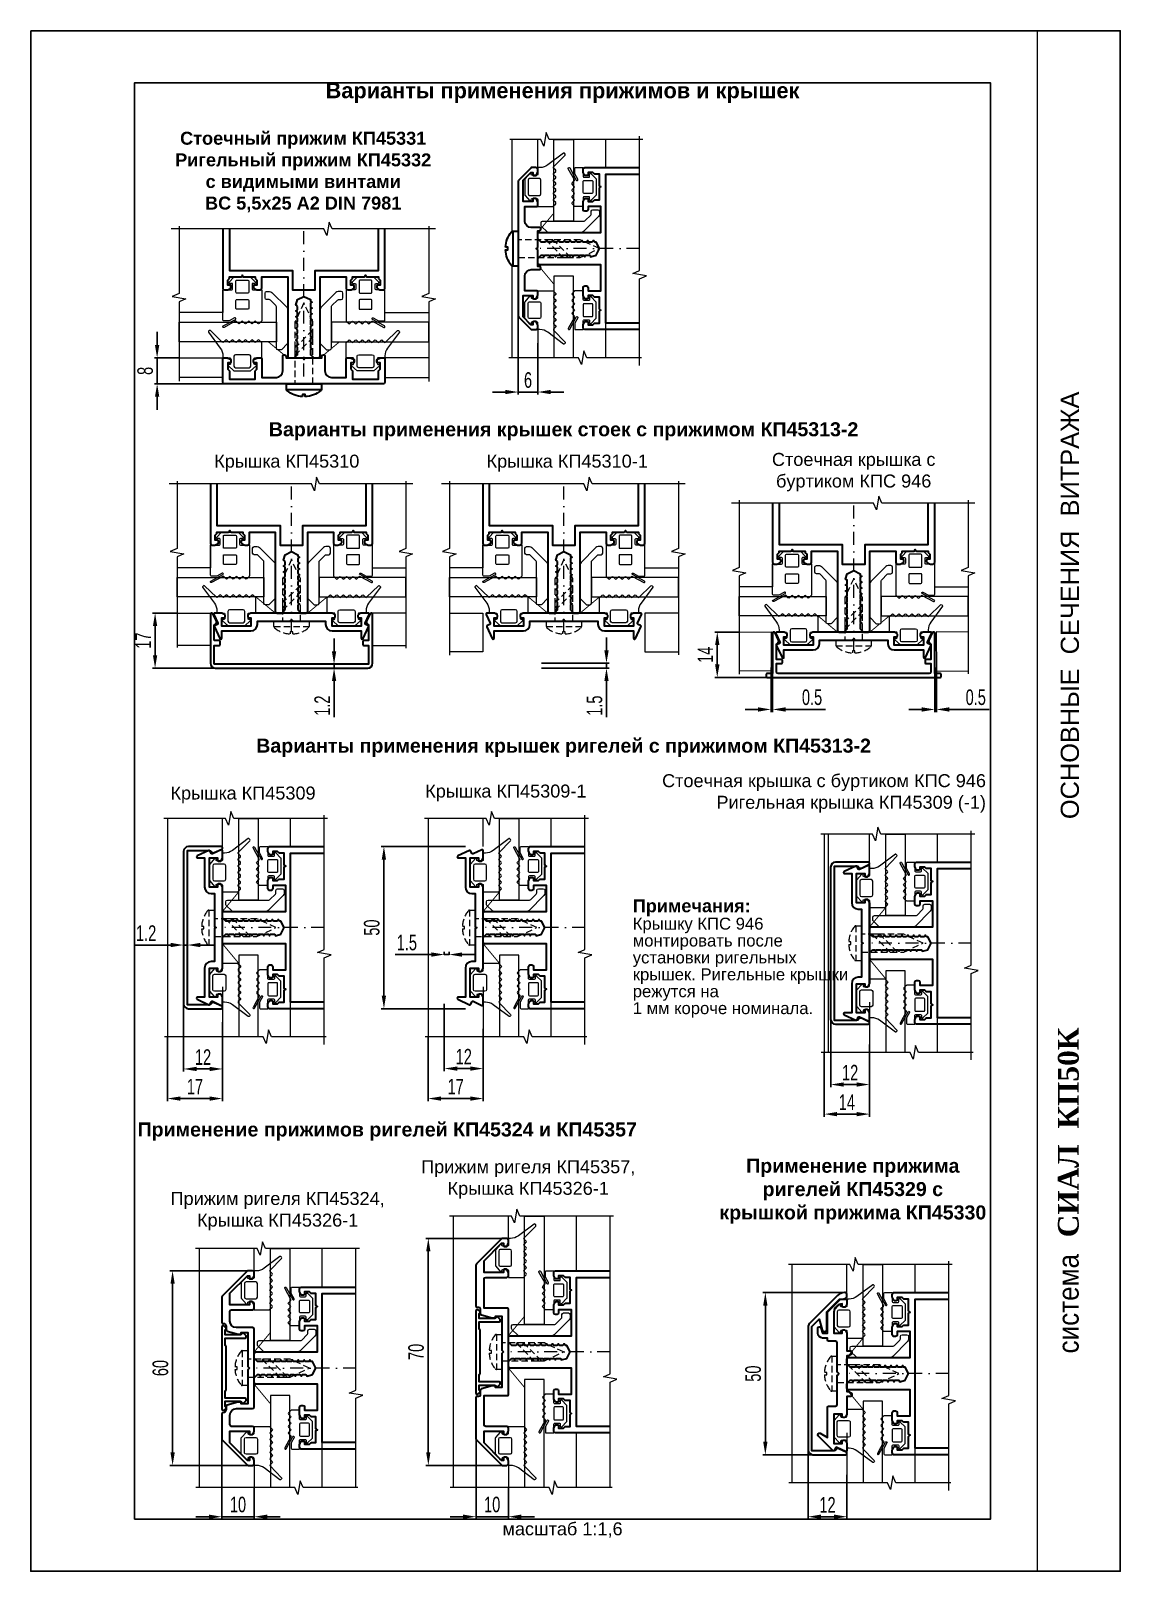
# Paper-space layout '35' of a CAD drawing. Extents: x 0 to 210, y 0 to 297.
# The model-space entities are those that its viewports show. They can reach past a viewport. Long polylines and large blocks are cut down to what shows.
import ezdxf
from ezdxf.enums import TextEntityAlignment as Align

# ---------------------------------------------------------------- set-up
doc = ezdxf.new("R2010")
doc.units = 0
doc.header["$LTSCALE"] = 5
doc.linetypes.add('DASHDOT', pattern=[1, 0.5, -0.25, 0, -0.25])
doc.linetypes.add('HIDDEN', pattern=[0.375, 0.25, -0.125])
doc.layers.get('0').update_dxf_attribs({"linetype": 'CONTINUOUS', "lineweight": 30})
doc.layers.get('DEFPOINTS').update_dxf_attribs({"linetype": 'CONTINUOUS'})
for name, color, linetype, lineweight in [('1', 6, 'DASHDOT', 13), ('2', 3, 'HIDDEN', 13), ('Dimentions', 5, 'CONTINUOUS', 15), ('Glass', 5, 'CONTINUOUS', 20), ('Герлен', 7, 'CONTINUOUS', 60), ('Зигзаг', 1, 'CONTINUOUS', 15), ('Конструкции', 252, 'CONTINUOUS', 20), ('Подкладки', 1, 'CONTINUOUS', 20), ('Текстовый', 7, 'CONTINUOUS', 9), ('Уплотнители', 1, 'CONTINUOUS', 20)]:
    doc.layers.add(name, color=color, linetype=linetype, lineweight=lineweight)
doc.layers.add('Скрытые', color=14, linetype='CONTINUOUS', plot=False)
doc.styles.add('3', font='RUSS.SHX', dxfattribs={"width": 0.7, "height": 3})
doc.styles.add('Каталожный', font='arial.ttf', dxfattribs={"height": 2.5})
doc.styles.add('Фирм', font='arial.ttf', dxfattribs={"height": 3.5})
doc.styles.add('Фирм5', font='timesbd.ttf', dxfattribs={"height": 4})
doc.dimstyles.new('MX1_6', dxfattribs={"dimtxt": 3, "dimasz": 2.5, "dimexe": 0.5, "dimexo": 0, "dimgap": 0.8, "dimtad": 1, "dimlfac": 1.6, "dimdsep": 46, "dimtxsty": '3', "dimcen": 0, "dimclrd": 256, "dimclre": 256, "dimclrt": 256, "dimaunit": 1, "dimadec": 0, "dimazin": 0, "dimtfac": 1, "dimtmove": 0, "dimatfit": 1, "dimfxl": 1, "dimtvp": 1, "dimtolj": 1, "dimtzin": 0, "dimarcsym": 0})

psp = doc.layouts.new('35')

msp = doc.modelspace()

# ---------------------------------------------------------------- texts
at = {"layer": 'Скрытые', "linetype": 'Continuous', "insert": (7242.5, 7.9386), "char_height": 3.5, "width": 165, "attachment_point": 5, "style": 'Каталожный'}
msp.add_mtext('\\pxqc;{\\H0.71429x;масштаб 1:1,6}', dxfattribs=at)
msp.add_mtext('\\pxqc;{\\H0.71429x;масштаб 1:1,6}', dxfattribs=at)
at = {"layer": 'Текстовый', "style": 'Фирм'}
msp.add_text('ОСНОВНЫЕ  СЕЧЕНИЯ  ВИТРАЖА', height=3.5, rotation=90, dxfattribs=at).set_placement((7342.0431, 186.2205), align=Align.CENTER)
at = {"layer": 'Текстовый', "style": 'Фирм5'}
msp.add_text('СИАЛ  КП50К', height=4, rotation=90, dxfattribs=at).set_placement((7342, 64.3724))
at = {"layer": 'Текстовый', "style": 'Фирм', "width": 0.9}
msp.add_text(' система ', height=4, rotation=90, dxfattribs=at).set_placement((7342, 51.5762), align=Align.CENTER)
at = {"layer": 'Текстовый', "linetype": 'Continuous', "attachment_point": 1, "style": 'Каталожный'}
for s, insert, char_height, width in [('\\pxqc;{\\fArial|b1|i0|c204|p34;Варианты применения прижимов и крышек}', (7160, 287), 3, 165), ('\\pxqc;{\\fArial|b1|i0|c204|p34;Стоечный прижим КП45331\\PРигельный прижим КП45332\\Pс видимыми винтами\\PВС 5,5х25 А2 DIN 7981}', (7160.8007, 277.5378), 2.5, 63.412671), ('\\pxqc;{\\fArial|b1|i0|c204|p34;Варианты применения крышек стоек с прижимом КП45313-2}', (7160.408, 221.5242), 2.7, 164.592046), ('Крышка КП45310', (7175.3532, 215.2801), 2.5, 73.098714), ('Крышка КП45310-1', (7227.8649, 215.2801), 2.5, 73.098714), ('\\pxqc,t25;Стоечная крышка с буртиком КПС 946', (7276.5625, 215.6148), 2.5, 44.125), ('\\pxqc;{\\fArial|b1|i0|c204|p34;Варианты применения крышек ригелей с прижимом КП45313-2}', (7160.408, 160.5242), 2.7, 164.592046), ('Крышка КП45309-1', (7216.0288, 151.6696), 2.5, 73.098714), ('\\pxqr;Стоечная крышка с буртиком КПС 946\\PРигельная крышка КП45309 (-1)', (7251.0288, 153.6696), 2.5, 73.098714), ('Крышка КП45309', (7166.918, 151.2865), 2.5, 30.73603), ('\\pxqc;{\\fArial|b1|i0|c204|p34;Применение прижимов ригелей КП45324 и КП45357}', (7126.408, 86.5242), 2.7, 164.592046), ('\\pxqc;Прижим ригеля КП45357,\\PКрышка КП45326-1', (7214.2888, 79.2365), 2.5, 43.20611), ('\\pxqc;{\\fArial|b1|i0|c204|p34;Применение прижима ригелей КП45329 с\\Pкрышкой прижима КП45330}', (7272.11, 79.5242), 2.7, 52.696662), ('\\pxqc;Прижим ригеля КП45324,\\PКрышка КП45326-1', (7164.2888, 73.1115), 2.5, 46.594232)]:
    msp.add_mtext(s, dxfattribs=dict(at, insert=insert, char_height=char_height, width=width))
at = {"layer": 'Текстовый', "linetype": 'Continuous', "insert": (7256.0365, 129.545), "char_height": 2.5, "width": 38.165057, "attachment_point": 1, "line_spacing_factor": 0.85, "style": 'Каталожный'}
msp.add_mtext('\\pxr-2.0333,se1.0833,ql;{\\fArial|b1|i0|c204|p34;Примечания:\\fArial|b0|i0|c204|p34;\\H0.92x; \\P\\pse0.92;Крышку КПС 946 монтировать после установки ригельных крышек. Ригельные крышки режутся на\\P1 мм короче номинала.}', dxfattribs=at)

# ---------------------------------------------------------------- blocks, each defined once
blk = doc.blocks.new('*D601')
at = {"layer": 'DEFPOINTS', "color": 0, "transparency": 16777216}
for p in [(7168.58, 233.93), (7164.35, 228.93), (7178.91, 228.93)]:
    blk.add_point(p, dxfattribs=at)
at = {"layer": 'Dimentions', "lineweight": -2, "transparency": 16777216}
for p, q in [((7164.35, 236.43), (7164.35, 238.93)), ((7168.58, 233.93), (7163.85, 233.93)), ((7164.35, 233.93), (7164.35, 228.93)), ((7178.91, 228.93), (7163.85, 228.93)), ((7164.35, 226.43), (7164.35, 223.93))]:
    blk.add_line(p, q, dxfattribs=at)
at = {"layer": 'Dimentions', "transparency": 16777216}
for points in [[(7163.93, 236.43), (7164.77, 236.43), (7164.35, 233.93)], [(7163.93, 226.43), (7164.77, 226.43), (7164.35, 228.93)]]:
    blk.add_solid(points, dxfattribs=at)
at = {"layer": 'Dimentions', "transparency": 16777216, "insert": (7162.05, 231.43), "char_height": 3, "attachment_point": 5, "rotation": 90, "style": '3'}
blk.add_mtext('\\A1;\\A1;8 ', dxfattribs=at)
blk = doc.blocks.new('*D602')
at = {"layer": 'DEFPOINTS', "color": 0, "transparency": 16777216}
for p in [(7233.97, 243.65), (7237.72, 236.76), (7233.97, 227.35)]:
    blk.add_point(p, dxfattribs=at)
at = {"layer": 'Dimentions', "lineweight": -2, "transparency": 16777216}
for p, q in [((7233.97, 243.65), (7233.97, 226.85)), ((7237.72, 236.76), (7237.72, 226.85)), ((7231.47, 227.35), (7228.97, 227.35)), ((7237.72, 227.35), (7233.97, 227.35)), ((7240.22, 227.35), (7242.72, 227.35))]:
    blk.add_line(p, q, dxfattribs=at)
at = {"layer": 'Dimentions', "transparency": 16777216}
for points in [[(7231.47, 227.77), (7231.47, 226.94), (7233.97, 227.35)], [(7240.22, 227.77), (7240.22, 226.94), (7237.72, 227.35)]]:
    blk.add_solid(points, dxfattribs=at)
at = {"layer": 'Dimentions', "transparency": 16777216, "insert": (7235.85, 229.65), "char_height": 3, "attachment_point": 5, "style": '3'}
blk.add_mtext('\\A1;6', dxfattribs=at)
blk = doc.blocks.new('*D603')
at = {"layer": 'DEFPOINTS', "color": 0, "transparency": 16777216}
for p in [(7168.19, 184.73), (7163.96, 174.11), (7175.56, 174.11)]:
    blk.add_point(p, dxfattribs=at)
at = {"layer": 'Dimentions', "lineweight": -2, "transparency": 16777216}
for p, q in [((7168.19, 184.73), (7163.46, 184.73)), ((7163.96, 182.23), (7163.96, 176.61)), ((7175.56, 174.11), (7163.46, 174.11))]:
    blk.add_line(p, q, dxfattribs=at)
at = {"layer": 'Dimentions', "transparency": 16777216}
for points in [[(7163.54, 182.23), (7164.37, 182.23), (7163.96, 184.73)], [(7163.54, 176.61), (7164.37, 176.61), (7163.96, 174.11)]]:
    blk.add_solid(points, dxfattribs=at)
at = {"layer": 'Dimentions', "transparency": 16777216, "insert": (7161.66, 179.42), "char_height": 3, "attachment_point": 5, "rotation": 90, "style": '3'}
blk.add_mtext('\\A1;\\A1;17 ', dxfattribs=at)
blk = doc.blocks.new('*D275')
at = {"layer": 'DEFPOINTS', "color": 0, "transparency": 16777216}
for p in [(7176.82, 25.54), (7183.07, 16.11), (7176.82, 10.5)]:
    blk.add_point(p, dxfattribs=at)
at = {"layer": 'Dimentions', "lineweight": -2, "transparency": 16777216}
for p, q in [((7176.82, 25.54), (7176.82, 10)), ((7183.07, 16.11), (7183.07, 10)), ((7174.32, 10.5), (7171.82, 10.5)), ((7183.07, 10.5), (7176.82, 10.5)), ((7185.57, 10.5), (7188.07, 10.5))]:
    blk.add_line(p, q, dxfattribs=at)
at = {"layer": 'Dimentions', "transparency": 16777216}
for points in [[(7174.32, 10.92), (7174.32, 10.08), (7176.82, 10.5)], [(7185.57, 10.92), (7185.57, 10.08), (7183.07, 10.5)]]:
    blk.add_solid(points, dxfattribs=at)
at = {"layer": 'Dimentions', "transparency": 16777216, "insert": (7179.94, 12.84), "char_height": 3, "attachment_point": 5, "style": '3'}
blk.add_mtext('\\A1;10', dxfattribs=at)
blk = doc.blocks.new('*D276')
at = {"layer": 'DEFPOINTS', "color": 0, "transparency": 16777216}
for p in [(7225.82, 25.54), (7232.07, 16.11), (7225.82, 10.5)]:
    blk.add_point(p, dxfattribs=at)
at = {"layer": 'Dimentions', "lineweight": -2, "transparency": 16777216}
for p, q in [((7225.82, 25.54), (7225.82, 10)), ((7232.07, 16.11), (7232.07, 10)), ((7223.32, 10.5), (7220.82, 10.5)), ((7232.07, 10.5), (7225.82, 10.5)), ((7234.57, 10.5), (7237.07, 10.5))]:
    blk.add_line(p, q, dxfattribs=at)
at = {"layer": 'Dimentions', "transparency": 16777216}
for points in [[(7223.32, 10.92), (7223.32, 10.08), (7225.82, 10.5)], [(7234.57, 10.92), (7234.57, 10.08), (7232.07, 10.5)]]:
    blk.add_solid(points, dxfattribs=at)
at = {"layer": 'Dimentions', "transparency": 16777216, "insert": (7228.94, 12.84), "char_height": 3, "attachment_point": 5, "style": '3'}
blk.add_mtext('\\A1;10', dxfattribs=at)
blk = doc.blocks.new('*D277')
at = {"layer": 'DEFPOINTS', "color": 0, "transparency": 16777216}
for p in [(7167.33, 57.91), (7181.95, 57.91), (7181.95, 20.41)]:
    blk.add_point(p, dxfattribs=at)
at = {"layer": 'Dimentions', "lineweight": -2, "transparency": 16777216}
for p, q in [((7181.95, 57.91), (7166.83, 57.91)), ((7167.33, 22.91), (7167.33, 55.41)), ((7181.95, 20.41), (7166.83, 20.41))]:
    blk.add_line(p, q, dxfattribs=at)
at = {"layer": 'Dimentions', "transparency": 16777216}
for points in [[(7166.92, 55.41), (7167.75, 55.41), (7167.33, 57.91)], [(7166.92, 22.91), (7167.75, 22.91), (7167.33, 20.41)]]:
    blk.add_solid(points, dxfattribs=at)
at = {"layer": 'Dimentions', "transparency": 16777216, "insert": (7164.99, 39.16), "char_height": 3, "attachment_point": 5, "rotation": 90, "style": '3'}
blk.add_mtext('\\A1;60', dxfattribs=at)
blk = doc.blocks.new('*D278')
at = {"layer": 'DEFPOINTS', "color": 0, "transparency": 16777216}
for p in [(7230.95, 64.16), (7216.63, 20.41), (7230.95, 20.41)]:
    blk.add_point(p, dxfattribs=at)
at = {"layer": 'Dimentions', "lineweight": -2, "transparency": 16777216}
for p, q in [((7230.95, 64.16), (7216.13, 64.16)), ((7216.63, 61.66), (7216.63, 22.91)), ((7230.95, 20.41), (7216.13, 20.41))]:
    blk.add_line(p, q, dxfattribs=at)
at = {"layer": 'Dimentions', "transparency": 16777216}
for points in [[(7216.21, 61.66), (7217.04, 61.66), (7216.63, 64.16)], [(7216.21, 22.91), (7217.04, 22.91), (7216.63, 20.41)]]:
    blk.add_solid(points, dxfattribs=at)
at = {"layer": 'Dimentions', "transparency": 16777216, "insert": (7214.28, 42.28), "char_height": 3, "attachment_point": 5, "rotation": 90, "style": '3'}
blk.add_mtext('\\A1;70', dxfattribs=at)
blk = doc.blocks.new('*D279')
at = {"layer": 'DEFPOINTS', "color": 0, "linetype": 'Continuous', "transparency": 16777216}
for p in [(7169.45, 110.65), (7176.95, 105.83), (7169.45, 96.83)]:
    blk.add_point(p, dxfattribs=at)
at = {"layer": 'Dimentions', "linetype": 'Continuous', "lineweight": -2, "transparency": 16777216}
for p, q in [((7169.45, 110.65), (7169.45, 96.33)), ((7176.95, 105.83), (7176.95, 96.33)), ((7174.45, 96.83), (7171.95, 96.83))]:
    blk.add_line(p, q, dxfattribs=at)
at = {"layer": 'Dimentions', "linetype": 'Continuous', "transparency": 16777216}
for points in [[(7171.95, 97.25), (7171.95, 96.42), (7169.45, 96.83)], [(7174.45, 97.25), (7174.45, 96.42), (7176.95, 96.83)]]:
    blk.add_solid(points, dxfattribs=at)
at = {"layer": 'Dimentions', "linetype": 'Continuous', "transparency": 16777216, "insert": (7173.2, 99.13), "char_height": 3, "attachment_point": 5, "style": '3'}
blk.add_mtext('\\A1;12', dxfattribs=at)
blk = doc.blocks.new('*D270')
at = {"layer": 'DEFPOINTS', "color": 0, "transparency": 16777216}
for p in [(7238.46, 175.05), (7238.46, 174.11), (7250.97, 174.11)]:
    blk.add_point(p, dxfattribs=at)
at = {"layer": 'Dimentions', "lineweight": -2, "transparency": 16777216}
for p, q in [((7250.97, 177.55), (7250.97, 180.05)), ((7238.46, 175.05), (7251.47, 175.05)), ((7238.46, 174.11), (7251.47, 174.11)), ((7250.97, 175.05), (7250.97, 174.11)), ((7250.97, 171.61), (7250.97, 164.66))]:
    blk.add_line(p, q, dxfattribs=at)
at = {"layer": 'Dimentions', "transparency": 16777216}
for points in [[(7250.56, 177.55), (7251.39, 177.55), (7250.97, 175.05)], [(7250.56, 171.61), (7251.39, 171.61), (7250.97, 174.11)]]:
    blk.add_solid(points, dxfattribs=at)
at = {"layer": 'Dimentions', "transparency": 16777216, "insert": (7248.67, 166.88), "char_height": 3, "attachment_point": 5, "rotation": 90, "style": '3'}
blk.add_mtext('\\A1;1.5', dxfattribs=at)
blk = doc.blocks.new('*D271')
at = {"layer": 'DEFPOINTS', "color": 0, "linetype": 'Continuous', "transparency": 16777216}
for p in [(7219.71, 109.4), (7227.21, 104.58), (7219.71, 96.91)]:
    blk.add_point(p, dxfattribs=at)
at = {"layer": 'Dimentions', "linetype": 'Continuous', "lineweight": -2, "transparency": 16777216}
for p, q in [((7219.71, 109.4), (7219.71, 96.41)), ((7227.21, 104.58), (7227.21, 96.41)), ((7224.71, 96.91), (7222.21, 96.91))]:
    blk.add_line(p, q, dxfattribs=at)
at = {"layer": 'Dimentions', "linetype": 'Continuous', "transparency": 16777216}
for points in [[(7222.21, 97.32), (7222.21, 96.49), (7219.71, 96.91)], [(7224.71, 97.32), (7224.71, 96.49), (7227.21, 96.91)]]:
    blk.add_solid(points, dxfattribs=at)
at = {"layer": 'Dimentions', "linetype": 'Continuous', "transparency": 16777216, "insert": (7223.46, 99.21), "char_height": 3, "attachment_point": 5, "style": '3'}
blk.add_mtext('\\A1;12', dxfattribs=at)
blk = doc.blocks.new('*D272')
at = {"layer": 'DEFPOINTS', "color": 0, "transparency": 16777216}
for p in [(7219.71, 118.89), (7219.71, 118.84), (7220.65, 118.84)]:
    blk.add_point(p, dxfattribs=at)
at = {"layer": 'Dimentions', "lineweight": -2, "transparency": 16777216}
for p, q in [((7217.21, 118.89), (7210.26, 118.89)), ((7219.71, 118.84), (7219.71, 119.39)), ((7220.65, 118.89), (7219.71, 118.89)), ((7220.65, 118.84), (7220.65, 119.39)), ((7223.15, 118.89), (7225.65, 118.89))]:
    blk.add_line(p, q, dxfattribs=at)
at = {"layer": 'Dimentions', "transparency": 16777216}
for points in [[(7217.21, 119.31), (7217.21, 118.47), (7219.71, 118.89)], [(7223.15, 119.31), (7223.15, 118.47), (7220.65, 118.89)]]:
    blk.add_solid(points, dxfattribs=at)
at = {"layer": 'Dimentions', "transparency": 16777216, "insert": (7212.49, 121.19), "char_height": 3, "attachment_point": 5, "style": '3'}
blk.add_mtext('\\A1;1.5', dxfattribs=at)
blk = doc.blocks.new('*D273')
at = {"layer": 'DEFPOINTS', "color": 0, "transparency": 16777216}
for p in [(7169.45, 120.88), (7169.45, 120.73), (7170.2, 120.88)]:
    blk.add_point(p, dxfattribs=at)
at = {"layer": 'Dimentions', "lineweight": -2, "transparency": 16777216}
for p, q in [((7166.95, 120.73), (7160, 120.73)), ((7169.45, 120.88), (7169.45, 120.23)), ((7170.2, 120.73), (7169.45, 120.73)), ((7170.2, 120.88), (7170.2, 120.23)), ((7172.7, 120.73), (7175.2, 120.73))]:
    blk.add_line(p, q, dxfattribs=at)
at = {"layer": 'Dimentions', "transparency": 16777216}
for points in [[(7166.95, 121.15), (7166.95, 120.32), (7169.45, 120.73)], [(7172.7, 121.15), (7172.7, 120.32), (7170.2, 120.73)]]:
    blk.add_solid(points, dxfattribs=at)
at = {"layer": 'Dimentions', "transparency": 16777216, "insert": (7162.23, 123.03), "char_height": 3, "attachment_point": 5, "style": '3'}
blk.add_mtext('\\A1;1.2', dxfattribs=at)
blk = doc.blocks.new('*D274')
at = {"layer": 'DEFPOINTS', "color": 0, "linetype": 'Continuous', "transparency": 16777216}
for p in [(7276.56, 181.07), (7272.33, 172.32), (7285.27, 172.32)]:
    blk.add_point(p, dxfattribs=at)
at = {"layer": 'Dimentions', "linetype": 'Continuous', "lineweight": -2, "transparency": 16777216}
for p, q in [((7276.56, 181.07), (7271.83, 181.07)), ((7272.33, 178.57), (7272.33, 174.82)), ((7285.27, 172.32), (7271.83, 172.32))]:
    blk.add_line(p, q, dxfattribs=at)
at = {"layer": 'Dimentions', "linetype": 'Continuous', "transparency": 16777216}
for points in [[(7271.91, 178.57), (7272.75, 178.57), (7272.33, 181.07)], [(7271.91, 174.82), (7272.75, 174.82), (7272.33, 172.32)]]:
    blk.add_solid(points, dxfattribs=at)
at = {"layer": 'Dimentions', "linetype": 'Continuous', "transparency": 16777216, "insert": (7270.03, 176.69), "char_height": 3, "attachment_point": 5, "rotation": 90, "style": '3'}
blk.add_mtext('\\A1;\\A1;14 ', dxfattribs=at)
blk = doc.blocks.new('*D310')
at = {"layer": 'DEFPOINTS', "color": 0, "linetype": 'Continuous', "transparency": 16777216}
for p in [(7294.19, 106.4), (7301.69, 101.58), (7294.19, 93.83)]:
    blk.add_point(p, dxfattribs=at)
at = {"layer": 'Dimentions', "linetype": 'Continuous', "lineweight": -2, "transparency": 16777216}
for p, q in [((7294.19, 106.4), (7294.19, 93.33)), ((7301.69, 101.58), (7301.69, 93.33)), ((7299.19, 93.83), (7296.69, 93.83))]:
    blk.add_line(p, q, dxfattribs=at)
at = {"layer": 'Dimentions', "linetype": 'Continuous', "transparency": 16777216}
for points in [[(7296.69, 94.25), (7296.69, 93.42), (7294.19, 93.83)], [(7299.19, 94.25), (7299.19, 93.42), (7301.69, 93.83)]]:
    blk.add_solid(points, dxfattribs=at)
at = {"layer": 'Dimentions', "linetype": 'Continuous', "transparency": 16777216, "insert": (7297.94, 96.13), "char_height": 3, "attachment_point": 5, "style": '3'}
blk.add_mtext('\\A1;12', dxfattribs=at)
blk = doc.blocks.new('*D311')
at = {"layer": 'DEFPOINTS', "color": 0, "linetype": 'Continuous', "transparency": 16777216}
for p in [(7289.83, 23.4), (7297.33, 18.58), (7289.83, 10.5)]:
    blk.add_point(p, dxfattribs=at)
at = {"layer": 'Dimentions', "linetype": 'Continuous', "lineweight": -2, "transparency": 16777216}
for p, q in [((7289.83, 23.4), (7289.83, 10)), ((7297.33, 18.58), (7297.33, 10)), ((7294.83, 10.5), (7292.33, 10.5))]:
    blk.add_line(p, q, dxfattribs=at)
at = {"layer": 'Dimentions', "linetype": 'Continuous', "transparency": 16777216}
for points in [[(7292.33, 10.92), (7292.33, 10.08), (7289.83, 10.5)], [(7294.83, 10.92), (7294.83, 10.08), (7297.33, 10.5)]]:
    blk.add_solid(points, dxfattribs=at)
at = {"layer": 'Dimentions', "linetype": 'Continuous', "transparency": 16777216, "insert": (7293.58, 12.8), "char_height": 3, "attachment_point": 5, "style": '3'}
blk.add_mtext('\\A1;12', dxfattribs=at)
blk = doc.blocks.new('*D312')
at = {"layer": 'DEFPOINTS', "color": 0, "transparency": 16777216}
for p in [(7223.81, 139.71), (7208.07, 108.46), (7223.81, 108.46)]:
    blk.add_point(p, dxfattribs=at)
at = {"layer": 'Dimentions', "lineweight": -2, "transparency": 16777216}
for p, q in [((7223.81, 139.71), (7207.57, 139.71)), ((7208.07, 137.21), (7208.07, 110.96)), ((7223.81, 108.46), (7207.57, 108.46))]:
    blk.add_line(p, q, dxfattribs=at)
at = {"layer": 'Dimentions', "transparency": 16777216}
for points in [[(7207.65, 137.21), (7208.48, 137.21), (7208.07, 139.71)], [(7207.65, 110.96), (7208.48, 110.96), (7208.07, 108.46)]]:
    blk.add_solid(points, dxfattribs=at)
at = {"layer": 'Dimentions', "transparency": 16777216, "insert": (7205.73, 124.09), "char_height": 3, "attachment_point": 5, "rotation": 90, "style": '3'}
blk.add_mtext('\\A1;50', dxfattribs=at)
blk = doc.blocks.new('*D313')
at = {"layer": 'DEFPOINTS', "color": 0, "transparency": 16777216}
for p in [(7296.93, 53.71), (7281.6, 22.46), (7295.6, 22.46)]:
    blk.add_point(p, dxfattribs=at)
at = {"layer": 'Dimentions', "lineweight": -2, "transparency": 16777216}
for p, q in [((7296.93, 53.71), (7281.1, 53.71)), ((7281.6, 51.21), (7281.6, 24.96)), ((7295.6, 22.46), (7281.1, 22.46))]:
    blk.add_line(p, q, dxfattribs=at)
at = {"layer": 'Dimentions', "transparency": 16777216}
for points in [[(7281.18, 51.21), (7282.01, 51.21), (7281.6, 53.71)], [(7281.18, 24.96), (7282.01, 24.96), (7281.6, 22.46)]]:
    blk.add_solid(points, dxfattribs=at)
at = {"layer": 'Dimentions', "transparency": 16777216, "insert": (7279.25, 38.09), "char_height": 3, "attachment_point": 5, "rotation": 90, "style": '3'}
blk.add_mtext('\\A1;50', dxfattribs=at)
blk = doc.blocks.new('*D314')
at = {"layer": 'DEFPOINTS', "color": 0, "linetype": 'Continuous', "transparency": 16777216}
for p in [(7282.69, 174.23), (7283, 174.23), (7283, 166.15)]:
    blk.add_point(p, dxfattribs=at)
at = {"layer": 'Dimentions', "linetype": 'Continuous', "lineweight": -2, "transparency": 16777216}
for p, q in [((7282.69, 174.23), (7282.69, 165.65)), ((7283, 174.23), (7283, 165.65)), ((7280.19, 166.15), (7277.69, 166.15)), ((7282.69, 166.15), (7283, 166.15)), ((7285.5, 166.15), (7293.2, 166.15))]:
    blk.add_line(p, q, dxfattribs=at)
at = {"layer": 'Dimentions', "linetype": 'Continuous', "transparency": 16777216}
for points in [[(7280.19, 166.57), (7280.19, 165.73), (7282.69, 166.15)], [(7285.5, 166.57), (7285.5, 165.73), (7283, 166.15)]]:
    blk.add_solid(points, dxfattribs=at)
at = {"layer": 'Dimentions', "linetype": 'Continuous', "transparency": 16777216, "insert": (7290.6, 168.49), "char_height": 3, "attachment_point": 5, "style": '3'}
blk.add_mtext('\\A1;0.5', dxfattribs=at)
blk = doc.blocks.new('*D315')
at = {"layer": 'DEFPOINTS', "color": 0, "linetype": 'Continuous', "transparency": 16777216}
for p in [(7314.25, 174.23), (7314.56, 174.23), (7314.56, 166.15)]:
    blk.add_point(p, dxfattribs=at)
at = {"layer": 'Dimentions', "linetype": 'Continuous', "lineweight": -2, "transparency": 16777216}
for p, q in [((7314.25, 174.23), (7314.25, 165.65)), ((7314.56, 174.23), (7314.56, 165.65)), ((7311.75, 166.15), (7309.25, 166.15)), ((7314.25, 166.15), (7314.56, 166.15)), ((7317.06, 166.15), (7324.76, 166.15))]:
    blk.add_line(p, q, dxfattribs=at)
at = {"layer": 'Dimentions', "linetype": 'Continuous', "transparency": 16777216}
for points in [[(7311.75, 166.57), (7311.75, 165.73), (7314.25, 166.15)], [(7317.06, 166.57), (7317.06, 165.73), (7314.56, 166.15)]]:
    blk.add_solid(points, dxfattribs=at)
at = {"layer": 'Dimentions', "linetype": 'Continuous', "transparency": 16777216, "insert": (7322.16, 168.49), "char_height": 3, "attachment_point": 5, "style": '3'}
blk.add_mtext('\\A1;0.5', dxfattribs=at)
blk = doc.blocks.new('*D316')
at = {"layer": 'DEFPOINTS', "color": 0, "linetype": 'Continuous', "transparency": 16777216}
for p in [(7292.94, 100.04), (7301.69, 100.04), (7301.69, 88.13)]:
    blk.add_point(p, dxfattribs=at)
at = {"layer": 'Dimentions', "linetype": 'Continuous', "lineweight": -2, "transparency": 16777216}
for p, q in [((7292.94, 100.04), (7292.94, 87.63)), ((7301.69, 100.04), (7301.69, 87.63)), ((7295.44, 88.13), (7299.19, 88.13))]:
    blk.add_line(p, q, dxfattribs=at)
at = {"layer": 'Dimentions', "linetype": 'Continuous', "transparency": 16777216}
for points in [[(7295.44, 88.54), (7295.44, 87.71), (7292.94, 88.13)], [(7299.19, 88.54), (7299.19, 87.71), (7301.69, 88.13)]]:
    blk.add_solid(points, dxfattribs=at)
at = {"layer": 'Dimentions', "linetype": 'Continuous', "transparency": 16777216, "insert": (7297.31, 90.43), "char_height": 3, "attachment_point": 5, "style": '3'}
blk.add_mtext('\\A1;14', dxfattribs=at)
blk = doc.blocks.new('*D317')
at = {"layer": 'DEFPOINTS', "color": 0, "linetype": 'Continuous', "transparency": 16777216}
for p in [(7216.59, 103.04), (7227.21, 103.04), (7227.21, 91.13)]:
    blk.add_point(p, dxfattribs=at)
at = {"layer": 'Dimentions', "linetype": 'Continuous', "lineweight": -2, "transparency": 16777216}
for p, q in [((7216.59, 103.04), (7216.59, 90.63)), ((7227.21, 103.04), (7227.21, 90.63)), ((7219.09, 91.13), (7224.71, 91.13))]:
    blk.add_line(p, q, dxfattribs=at)
at = {"layer": 'Dimentions', "linetype": 'Continuous', "transparency": 16777216}
for points in [[(7219.09, 91.54), (7219.09, 90.71), (7216.59, 91.13)], [(7224.71, 91.54), (7224.71, 90.71), (7227.21, 91.13)]]:
    blk.add_solid(points, dxfattribs=at)
at = {"layer": 'Dimentions', "linetype": 'Continuous', "transparency": 16777216, "insert": (7221.9, 93.43), "char_height": 3, "attachment_point": 5, "style": '3'}
blk.add_mtext('\\A1;17', dxfattribs=at)
blk = doc.blocks.new('*D318')
at = {"layer": 'DEFPOINTS', "color": 0, "linetype": 'Continuous', "transparency": 16777216}
for p in [(7166.33, 103.04), (7176.95, 103.04), (7176.95, 91.13)]:
    blk.add_point(p, dxfattribs=at)
at = {"layer": 'Dimentions', "linetype": 'Continuous', "lineweight": -2, "transparency": 16777216}
for p, q in [((7166.33, 103.04), (7166.33, 90.63)), ((7176.95, 103.04), (7176.95, 90.63)), ((7168.83, 91.13), (7174.45, 91.13))]:
    blk.add_line(p, q, dxfattribs=at)
at = {"layer": 'Dimentions', "linetype": 'Continuous', "transparency": 16777216}
for points in [[(7168.83, 91.54), (7168.83, 90.71), (7166.33, 91.13)], [(7174.45, 91.54), (7174.45, 90.71), (7176.95, 91.13)]]:
    blk.add_solid(points, dxfattribs=at)
at = {"layer": 'Dimentions', "linetype": 'Continuous', "transparency": 16777216, "insert": (7171.64, 93.43), "char_height": 3, "attachment_point": 5, "style": '3'}
blk.add_mtext('\\A1;17', dxfattribs=at)
blk = doc.blocks.new('*D319')
at = {"layer": 'DEFPOINTS', "color": 0, "transparency": 16777216}
for p in [(7185.95, 174.11), (7186.02, 174.86), (7198.46, 174.11)]:
    blk.add_point(p, dxfattribs=at)
at = {"layer": 'Dimentions', "lineweight": -2, "transparency": 16777216}
for p, q in [((7198.46, 177.36), (7198.46, 179.86)), ((7185.95, 174.11), (7198.96, 174.11)), ((7186.02, 174.86), (7198.96, 174.86)), ((7198.46, 174.86), (7198.46, 174.11)), ((7198.46, 171.61), (7198.46, 164.66))]:
    blk.add_line(p, q, dxfattribs=at)
at = {"layer": 'Dimentions', "transparency": 16777216}
for points in [[(7198.04, 177.36), (7198.88, 177.36), (7198.46, 174.86)], [(7198.04, 171.61), (7198.88, 171.61), (7198.46, 174.11)]]:
    blk.add_solid(points, dxfattribs=at)
at = {"layer": 'Dimentions', "transparency": 16777216, "insert": (7196.16, 166.88), "char_height": 3, "attachment_point": 5, "rotation": 90, "style": '3'}
blk.add_mtext('\\A1;1.2', dxfattribs=at)

# ---------------------------------------------------------------- dimensions: what is measured, and where the dimension line sits
at = {"layer": 'Dimentions'}
for base, p1, p2, picture, middle in [((7233.9743, 227.353), (7237.7243, 236.7572), (7233.9743, 243.6518), '*D602', (7235.8493, 229.653)), ((7169.45, 120.7328), (7170.2, 120.8761), (7169.45, 120.8761), '*D273', (7162.225, 123.0328)), ((7219.715, 118.89), (7220.6525, 118.8375), (7219.715, 118.8375), '*D272', (7212.49, 121.19)), ((7176.817, 10.5), (7183.067, 16.1105), (7176.817, 25.5376), '*D275', (7179.942, 12.8429)), ((7225.817, 10.5), (7232.067, 16.1105), (7225.817, 25.5376), '*D276', (7228.942, 12.8429))]:
    dim = msp.add_linear_dim(base=base, p1=p1, p2=p2, dimstyle='MX1_6', dxfattribs=at)
    dim.commit()
    dim.dimension.update_dxf_attribs({"geometry": picture, "text_midpoint": middle})
for base, p1, p2, picture, middle in [((7164.3504, 228.9254), (7168.5821, 233.9254), (7178.9134, 228.9254), '*D601', (7164.3504, 231.4254)), ((7163.9576, 174.1084), (7168.1893, 184.7334), (7175.5643, 174.1084), '*D603', (7163.9576, 179.4209))]:
    dim = msp.add_linear_dim(base=base, p1=p1, p2=p2, angle=90, text='\\A1;<> ', dimstyle='MX1_6', dxfattribs=at)
    dim.commit()
    dim.dimension.update_dxf_attribs({"geometry": picture, "text_midpoint": middle, "dimtype": 160})
for base, p1, p2, picture, middle in [((7198.4604, 174.1084), (7186.0233, 174.8584), (7185.9517, 174.1084), '*D319', (7196.1604, 166.8834)), ((7250.9721, 174.1084), (7238.4634, 175.0459), (7238.4634, 174.1084), '*D270', (7248.6721, 166.8834)), ((7208.0683, 108.46), (7223.8087, 139.71), (7223.8087, 108.46), '*D312', (7205.7255, 124.085)), ((7216.6252, 20.4082), (7230.9464, 64.1582), (7230.9464, 20.4082), '*D278', (7214.2823, 42.2832)), ((7167.3333, 57.9082), (7181.9464, 20.4082), (7181.9464, 57.9082), '*D277', (7164.9904, 39.1582)), ((7281.596, 22.46), (7296.9331, 53.71), (7295.6038, 22.46), '*D313', (7279.2532, 38.085))]:
    dim = msp.add_linear_dim(base=base, p1=p1, p2=p2, angle=90, dimstyle='MX1_6', dxfattribs=at)
    dim.commit()
    dim.dimension.update_dxf_attribs({"geometry": picture, "text_midpoint": middle})
at = {"layer": 'Dimentions', "linetype": 'Continuous'}
dim = msp.add_linear_dim(base=(7272.3308, 172.3181), p1=(7276.5625, 181.0681), p2=(7285.2735, 172.3181), angle=90, text='\\A1;<> ', dimstyle='MX1_6', dxfattribs=at)
dim.commit()
dim.dimension.update_dxf_attribs({"geometry": '*D274', "text_midpoint": (7272.3308, 176.6931), "dimtype": 160})
for base, p1, p2, picture, middle in [((7283, 166.1484), (7282.6889, 174.2338), (7283, 174.2338), '*D314', (7290.6, 166.1484)), ((7314.5611, 166.1484), (7314.25, 174.2338), (7314.5611, 174.2338), '*D315', (7322.1611, 166.1484))]:
    dim = msp.add_linear_dim(base=base, p1=p1, p2=p2, dimstyle='MX1_6', dxfattribs=at)
    dim.commit()
    dim.dimension.update_dxf_attribs({"geometry": picture, "text_midpoint": middle, "dimtype": 160})
for base, p1, p2, picture, middle in [((7169.45, 96.8323), (7176.95, 105.8311), (7169.45, 110.6523), '*D279', (7173.2, 99.1323)), ((7219.715, 96.9054), (7227.215, 104.5763), (7219.715, 109.3975), '*D271', (7223.465, 99.2054)), ((7294.1865, 93.8323), (7301.6865, 101.5763), (7294.1865, 106.3975), '*D310', (7297.9365, 96.1323)), ((7176.95, 91.1269), (7166.325, 103.0373), (7176.95, 103.0373), '*D318', (7171.6375, 93.4269)), ((7227.215, 91.1269), (7216.59, 103.0373), (7227.215, 103.0373), '*D317', (7221.9025, 93.4269)), ((7301.6865, 88.1269), (7292.9365, 100.0373), (7301.6865, 100.0373), '*D316', (7297.3115, 90.4269)), ((7289.826, 10.5), (7297.326, 18.5763), (7289.826, 23.3975), '*D311', (7293.576, 12.8))]:
    dim = msp.add_linear_dim(base=base, p1=p1, p2=p2, dimstyle='MX1_6', dxfattribs=at)
    dim.commit()
    dim.dimension.update_dxf_attribs({"geometry": picture, "text_midpoint": middle})

# ---------------------------------------------------------------- linework, layer by layer
for p, q in [((7232.9182, 258.3862), (7232.9182, 251.6362)), ((7189.2696, 227.8694), (7196.0196, 227.8694)), ((7301.6865, 128.8533), (7301.6865, 113.3168))]:
    msp.add_line(p, q)
for points in [[(7234.0658, 268.2277, 0.19891237), (7233.9743, 268.0067), (7233.9743, 242.0156, 0.19891237), (7234.0658, 241.7946), (7236.3827, 239.4777, 0.19891237), (7236.6037, 239.3862), (7237.4118, 239.3862, 0.41421356), (7237.7243, 239.6987), (7237.7243, 240.2794, 0.11643382), (7237.7045, 240.3633), (7237.4636, 240.845, 0.28407904), (7237.2959, 240.9487), (7236.9743, 240.9487, 0.41421356), (7236.7868, 240.7612), (7236.7868, 240.3237), (7236.4207, 240.3237), (7234.9118, 241.8326), (7234.9118, 245.9487), (7236.7868, 245.9487), (7236.7868, 245.5112, 0.41421356), (7236.9743, 245.3237), (7237.2959, 245.3237, 0.28407904), (7237.4636, 245.4273), (7237.7045, 245.9091, 0.11643382), (7237.7243, 245.9929), (7237.7243, 246.6987, 0.41421356), (7237.5368, 246.8862), (7235.2243, 246.8862), (7235.2243, 249.6987, -0.41421356), (7236.4743, 250.9487), (7238.0368, 250.9487, 1), (7238.0368, 251.5737), (7237.7243, 251.5737), (7237.7243, 254.739, 0.28407904), (7237.6206, 254.9067), (7237.4118, 255.0112), (7237.6206, 255.1156, 0.28407904), (7237.7243, 255.2833), (7237.7243, 258.4487), (7238.0368, 258.4487, 1), (7238.0368, 259.0737), (7236.4743, 259.0737, -0.41421356), (7235.2243, 260.3237), (7235.2243, 263.1362), (7237.5368, 263.1362, 0.41421356), (7237.7243, 263.3237), (7237.7243, 264.0294, 0.11643382), (7237.7045, 264.1133), (7237.4636, 264.595, 0.28407904), (7237.2959, 264.6987), (7236.9743, 264.6987, 0.41421356), (7236.7868, 264.5112), (7236.7868, 264.0737), (7234.9118, 264.0737), (7234.9118, 268.1898), (7236.4207, 269.6987), (7236.7868, 269.6987), (7236.7868, 269.2612, 0.41421356), (7236.9743, 269.0737), (7237.2959, 269.0737, 0.28407904), (7237.4636, 269.1773), (7237.7045, 269.6591, 0.11643382), (7237.7243, 269.7429), (7237.7243, 270.3237, 0.41421356), (7237.4118, 270.6362), (7236.6037, 270.6362, 0.19891237), (7236.3827, 270.5446)], [(7231.5114, 255.2568, -0.16184886), (7232.6772, 258.2725, -0.22388754), (7232.9182, 258.3862), (7233.9743, 258.3862), (7233.9743, 251.6362), (7232.9182, 251.6362, -0.22388754), (7232.6772, 251.7498, -0.16184886), (7231.5114, 254.7655), (7231.9491, 254.7655), (7231.9491, 255.2568)], [(7201.7071, 231.7379), (7201.9646, 231.4803, -0.19891237), (7202.0196, 231.3478), (7202.0196, 229.8629), (7207.0196, 229.8629), (7207.0196, 231.3478, -0.19891237), (7207.0745, 231.4803), (7207.3321, 231.7379), (7207.3321, 232.9879), (7206.8946, 232.9879, -0.41421356), (7206.7071, 233.1754), (7206.7071, 233.4971, -0.28407904), (7206.8107, 233.6648), (7207.2925, 233.9056, -0.11643382), (7207.3763, 233.9254), (7208.0821, 233.9254, -0.41421356), (7208.2696, 233.7379), (7208.2696, 229.2379, -0.41421356), (7207.9571, 228.9254), (7177.3321, 228.9254, -0.41421356), (7177.0196, 229.2379), (7177.0196, 233.7379, -0.41421356), (7177.2071, 233.9254), (7177.9128, 233.9254, -0.11643382), (7177.9966, 233.9056), (7178.4784, 233.6648, -0.28407904), (7178.5821, 233.4971), (7178.5821, 233.1754, -0.41421356), (7178.3946, 232.9879), (7177.9571, 232.9879), (7177.9571, 231.7379), (7178.2146, 231.4803, -0.19891237), (7178.2696, 231.3478), (7178.2696, 229.8629), (7183.2696, 229.8629), (7183.2696, 231.3478, -0.19891237), (7183.3245, 231.4803), (7183.5821, 231.7379), (7183.5821, 232.9879), (7183.1446, 232.9879, -0.41421356), (7182.9571, 233.1754), (7182.9571, 233.4971, -0.28407904), (7183.0607, 233.6648), (7183.5425, 233.9056, -0.11643382), (7183.6263, 233.9254), (7184.3321, 233.9254, -0.41421356), (7184.5196, 233.7379), (7184.5196, 230.1754), (7187.3321, 230.1754, 0.41421356), (7188.5821, 231.4254), (7188.5821, 234.2379, -1), (7189.2071, 234.2379), (7189.2071, 233.9254), (7192.3724, 233.9254, -0.28407904), (7192.5401, 233.8218), (7192.6446, 233.6129), (7192.749, 233.8218, -0.28407904), (7192.9167, 233.9254), (7196.0821, 233.9254), (7196.0821, 234.2379, -1), (7196.7071, 234.2379), (7196.7071, 231.4254, 0.41421356), (7197.9571, 230.1754), (7200.7696, 230.1754), (7200.7696, 233.7379, -0.41421356), (7200.9571, 233.9254), (7201.6628, 233.9254, -0.11643382), (7201.7466, 233.9056), (7202.2284, 233.6648, -0.28407904), (7202.3321, 233.4971), (7202.3321, 233.1754, -0.41421356), (7202.1446, 232.9879), (7201.7071, 232.9879)], [(7192.3989, 226.4626, -0.16184886), (7189.3832, 227.6283, -0.22388754), (7189.2696, 227.8694), (7189.2696, 228.9254), (7196.0196, 228.9254), (7196.0196, 227.8694, -0.22388754), (7195.9059, 227.6283, -0.16184886), (7192.8902, 226.4626), (7192.8902, 226.9003), (7192.3989, 226.9003)], [(7175.3768, 179.4209), (7175.3768, 182.2467, -0.27973928), (7175.5787, 182.5794, 0.40155944), (7175.7733, 183.1524), (7175.1033, 184.5891, 0.80258485), (7174.6268, 184.4834), (7174.6268, 175.0459, 0.41421356), (7175.5643, 174.1084), (7204.9393, 174.1084, 0.41421356), (7205.8768, 175.0459), (7205.8768, 184.4834, 0.80258485), (7205.4002, 184.5891), (7204.7303, 183.1524, 0.40155944), (7204.9248, 182.5794, -0.27973928), (7205.1268, 182.2467), (7205.1268, 179.4209), (7204.1893, 179.4209, 0.41421356), (7204.0018, 179.2334), (7204.0018, 178.6709, 0.41421356), (7204.1893, 178.4834), (7205.1268, 178.4834), (7205.1268, 175.0459, -0.41421356), (7204.9393, 174.8584), (7175.5643, 174.8584, -0.41421356), (7175.3768, 175.0459), (7175.3768, 178.4834), (7176.3143, 178.4834, 0.41421356), (7176.5018, 178.6709), (7176.5018, 179.2334, 0.41421356), (7176.3143, 179.4209)], [(7182.4835, 184.7334, 0.11643382), (7182.3997, 184.7136), (7181.9179, 184.4727, 0.28407904), (7181.8143, 184.305), (7181.8143, 183.9834, 0.41421356), (7182.0018, 183.7959), (7182.4393, 183.7959), (7182.4393, 182.2334), (7176.8143, 182.2334), (7176.8143, 183.7959), (7177.2518, 183.7959, 0.41421356), (7177.4393, 183.9834), (7177.4393, 184.305, 0.28407904), (7177.3356, 184.4727), (7176.8539, 184.7136, 0.11643382), (7176.77, 184.7334), (7175.4393, 184.7334, 0.54861879), (7175.2693, 184.4667), (7176.0475, 182.7978, -0.41421356), (7175.9568, 182.5487), (7175.485, 182.3287, 0.41421356), (7175.3943, 182.0795), (7176.4378, 179.8417, 0.29147342), (7176.6078, 179.7334), (7176.6268, 179.7334, 0.41421356), (7176.8143, 179.9209), (7176.8143, 181.2959), (7182.4393, 181.2959, 0.41421356), (7183.6893, 182.5459), (7183.6893, 183.1709), (7189.9796, 183.1709, 0.28407904), (7190.1473, 183.2746), (7190.2518, 183.4834), (7190.3562, 183.2746, 0.28407904), (7190.5239, 183.1709), (7196.8143, 183.1709), (7196.8143, 182.5459, 0.41421356), (7198.0643, 181.2959), (7203.6893, 181.2959), (7203.6893, 179.9209, 0.41421356), (7203.8768, 179.7334), (7203.8958, 179.7334, 0.29147342), (7204.0657, 179.8417), (7205.1092, 182.0795, 0.41421356), (7205.0185, 182.3287), (7204.5467, 182.5487, -0.41421356), (7204.456, 182.7978), (7205.2342, 184.4667, 0.54861879), (7205.0643, 184.7334), (7203.7335, 184.7334, 0.11643382), (7203.6497, 184.7136), (7203.1679, 184.4727, 0.28407904), (7203.0643, 184.305), (7203.0643, 183.9834, 0.41421356), (7203.2518, 183.7959), (7203.6893, 183.7959), (7203.6893, 182.2334), (7198.0643, 182.2334), (7198.0643, 183.7959), (7198.5018, 183.7959, 0.41421356), (7198.6893, 183.9834), (7198.6893, 184.305, 0.28407904), (7198.5856, 184.4727), (7198.1039, 184.7136, 0.11643382), (7198.02, 184.7334)], [(7234.9952, 184.7334, 0.11643382), (7234.9114, 184.7136), (7234.4296, 184.4727, 0.28407904), (7234.326, 184.305), (7234.326, 183.9834, 0.41421356), (7234.5135, 183.7959), (7234.951, 183.7959), (7234.951, 182.2334), (7229.326, 182.2334), (7229.326, 183.7959), (7229.7635, 183.7959, 0.41421356), (7229.951, 183.9834), (7229.951, 184.305, 0.28407904), (7229.8473, 184.4727), (7229.3656, 184.7136, 0.11643382), (7229.2817, 184.7334), (7227.951, 184.7334, 0.54861879), (7227.781, 184.4667), (7228.5592, 182.7978, -0.41421356), (7228.4685, 182.5487), (7227.9967, 182.3287, 0.41421356), (7227.906, 182.0795), (7228.9496, 179.8417, 0.29147342), (7229.1195, 179.7334), (7229.1385, 179.7334, 0.41421356), (7229.326, 179.9209), (7229.326, 181.2959), (7234.951, 181.2959, 0.41421356), (7236.201, 182.5459), (7236.201, 183.1709), (7242.4913, 183.1709, 0.28407904), (7242.6591, 183.2746), (7242.7635, 183.4834), (7242.8679, 183.2746, 0.28407904), (7243.0356, 183.1709), (7249.326, 183.1709), (7249.326, 182.5459, 0.41421356), (7250.576, 181.2959), (7256.201, 181.2959), (7256.201, 179.9209, 0.41421356), (7256.3885, 179.7334), (7256.4075, 179.7334, 0.29147342), (7256.5774, 179.8417), (7257.6209, 182.0795, 0.41421356), (7257.5302, 182.3287), (7257.0584, 182.5487, -0.41421356), (7256.9677, 182.7978), (7257.7459, 184.4667, 0.54861879), (7257.576, 184.7334), (7256.2452, 184.7334, 0.11643382), (7256.1614, 184.7136), (7255.6796, 184.4727, 0.28407904), (7255.576, 184.305), (7255.576, 183.9834, 0.41421356), (7255.7635, 183.7959), (7256.201, 183.7959), (7256.201, 182.2334), (7250.576, 182.2334), (7250.576, 183.7959), (7251.0135, 183.7959, 0.41421356), (7251.201, 183.9834), (7251.201, 184.305, 0.28407904), (7251.0973, 184.4727), (7250.6156, 184.7136, 0.11643382), (7250.5317, 184.7334)], [(7283, 180.8181), (7283, 173.0681), (7281.9375, 173.0681, 0.41421356), (7281.75, 172.8806), (7281.75, 172.5056, 0.41421356), (7281.9375, 172.3181), (7315.3125, 172.3181, 0.41421356), (7315.5, 172.5056), (7315.5, 172.8806, 0.41421356), (7315.3125, 173.0681), (7314.25, 173.0681), (7314.25, 180.8181, 0.80258485), (7313.7734, 180.9237), (7313.1035, 179.4871, 0.40155944), (7313.2981, 178.914, -0.27973928), (7313.5, 178.5814), (7313.5, 175.7556), (7312.5625, 175.7556, 0.41421356), (7312.375, 175.5681), (7312.375, 175.1931, 0.41421356), (7312.5625, 175.0056), (7313.5, 175.0056), (7313.5, 173.3806, -0.41421356), (7313.1875, 173.0681), (7284.0625, 173.0681, -0.41421356), (7283.75, 173.3806), (7283.75, 175.0056), (7284.6875, 175.0056, 0.41421356), (7284.875, 175.1931), (7284.875, 175.5681, 0.41421356), (7284.6875, 175.7556), (7283.75, 175.7556), (7283.75, 178.5814, -0.27973928), (7283.9519, 178.914, 0.40155944), (7284.1465, 179.4871), (7283.4766, 180.9237, 0.80258485)], [(7290.8568, 181.0681, 0.11643382), (7290.7729, 181.0483), (7290.2911, 180.8074, 0.28407904), (7290.1875, 180.6397), (7290.1875, 180.3181, 0.41421356), (7290.375, 180.1306), (7290.8125, 180.1306), (7290.8125, 178.5681), (7285.1875, 178.5681), (7285.1875, 180.1306), (7285.625, 180.1306, 0.41421356), (7285.8125, 180.3181), (7285.8125, 180.6397, 0.28407904), (7285.7089, 180.8074), (7285.2271, 181.0483, 0.11643382), (7285.1432, 181.0681), (7283.8125, 181.0681, 0.54861879), (7283.6426, 180.8013), (7284.4208, 179.1325, -0.41421356), (7284.3301, 178.8833), (7283.8583, 178.6633, 0.41421356), (7283.7676, 178.4141), (7284.8111, 176.1763, 0.29147342), (7284.981, 176.0681), (7285, 176.0681, 0.41421356), (7285.1875, 176.2556), (7285.1875, 177.6306), (7290.8125, 177.6306, 0.41421356), (7292.0625, 178.8806), (7292.0625, 179.5056), (7298.3529, 179.5056, 0.28407904), (7298.5206, 179.6092), (7298.625, 179.8181), (7298.7294, 179.6092, 0.28407904), (7298.8971, 179.5056), (7305.1875, 179.5056), (7305.1875, 178.8806, 0.41421356), (7306.4375, 177.6306), (7312.0625, 177.6306), (7312.0625, 176.2556, 0.41421356), (7312.25, 176.0681), (7312.269, 176.0681, 0.29147342), (7312.4389, 176.1763), (7313.4824, 178.4141, 0.41421356), (7313.3917, 178.6633), (7312.9199, 178.8833, -0.41421356), (7312.8292, 179.1325), (7313.6074, 180.8013, 0.54861879), (7313.4375, 181.0681), (7312.1068, 181.0681, 0.11643382), (7312.0229, 181.0483), (7311.5411, 180.8074, 0.28407904), (7311.4375, 180.6397), (7311.4375, 180.3181, 0.41421356), (7311.625, 180.1306), (7312.0625, 180.1306), (7312.0625, 178.5681), (7306.4375, 178.5681), (7306.4375, 180.1306), (7306.875, 180.1306, 0.41421356), (7307.0625, 180.3181), (7307.0625, 180.6397, 0.28407904), (7306.9589, 180.8074), (7306.4771, 181.0483, 0.11643382), (7306.3932, 181.0681)], [(7169.45, 138.7725), (7169.45, 109.3975, 0.41421356), (7170.3875, 108.46), (7176.7, 108.46, 0.80258485), (7176.8057, 108.9366), (7175.369, 109.6065, 0.40155944), (7174.796, 109.4119, -0.27973928), (7174.4633, 109.21), (7170.2, 109.21), (7170.2, 138.96), (7174.4633, 138.96, -0.27973928), (7174.796, 138.7581, 0.40155944), (7175.369, 138.5635), (7176.8057, 139.2334, 0.80258485), (7176.7, 139.71), (7170.3875, 139.71, 0.41421356)], [(7176.95, 131.8533, 0.11643382), (7176.9302, 131.9371), (7176.6893, 132.4189, 0.28407904), (7176.5216, 132.5225), (7176.2, 132.5225, 0.41421356), (7176.0125, 132.335), (7176.0125, 131.8975), (7174.45, 131.8975), (7174.45, 137.5225), (7176.0125, 137.5225), (7176.0125, 137.085, 0.41421356), (7176.2, 136.8975), (7176.5216, 136.8975, 0.28407904), (7176.6893, 137.0012), (7176.9302, 137.4829, 0.11643382), (7176.95, 137.5668), (7176.95, 138.8975, 0.54861879), (7176.6833, 139.0675), (7175.0144, 138.2893, -0.41421356), (7174.7652, 138.38), (7174.5452, 138.8518, 0.41421356), (7174.2961, 138.9425), (7172.0583, 137.899, 0.29147342), (7171.95, 137.729), (7171.95, 137.71, 0.41421356), (7172.1375, 137.5225), (7173.5125, 137.5225), (7173.5125, 131.8975, 0.41421356), (7174.7625, 130.6475), (7175.3875, 130.6475), (7175.3875, 124.3572, 0.28407904), (7175.4911, 124.1895), (7175.7, 124.085), (7175.4911, 123.9806, 0.28407904), (7175.3875, 123.8129), (7175.3875, 117.5225), (7174.7625, 117.5225, 0.41421356), (7173.5125, 116.2725), (7173.5125, 110.6475), (7172.1375, 110.6475, 0.41421356), (7171.95, 110.46), (7171.95, 110.441, 0.29147342), (7172.0583, 110.2711), (7174.2961, 109.2276, 0.41421356), (7174.5452, 109.3183), (7174.7652, 109.7901, -0.41421356), (7175.0144, 109.8808), (7176.6833, 109.1026, 0.54861879), (7176.95, 109.2725), (7176.95, 110.6033, 0.11643382), (7176.9302, 110.6871), (7176.6893, 111.1689, 0.28407904), (7176.5216, 111.2725), (7176.2, 111.2725, 0.41421356), (7176.0125, 111.085), (7176.0125, 110.6475), (7174.45, 110.6475), (7174.45, 116.2725), (7176.0125, 116.2725), (7176.0125, 115.835, 0.41421356), (7176.2, 115.6475), (7176.5216, 115.6475, 0.28407904), (7176.6893, 115.7512), (7176.9302, 116.2329, 0.11643382), (7176.95, 116.3168)], [(7227.215, 131.8533, 0.11643382), (7227.1952, 131.9371), (7226.9543, 132.4189, 0.28407904), (7226.7866, 132.5225), (7226.465, 132.5225, 0.41421356), (7226.2775, 132.335), (7226.2775, 131.8975), (7224.715, 131.8975), (7224.715, 137.5225), (7226.2775, 137.5225), (7226.2775, 137.085, 0.41421356), (7226.465, 136.8975), (7226.7866, 136.8975, 0.28407904), (7226.9543, 137.0012), (7227.1952, 137.4829, 0.11643382), (7227.215, 137.5668), (7227.215, 138.8975, 0.54861879), (7226.9482, 139.0675), (7225.2794, 138.2893, -0.41421356), (7225.0302, 138.38), (7224.8102, 138.8518, 0.41421356), (7224.561, 138.9425), (7222.3232, 137.899, 0.29147342), (7222.215, 137.729), (7222.215, 137.71, 0.41421356), (7222.4025, 137.5225), (7223.7775, 137.5225), (7223.7775, 131.8975, 0.41421356), (7225.0275, 130.6475), (7225.6525, 130.6475), (7225.6525, 124.3572, 0.28407904), (7225.7561, 124.1895), (7225.965, 124.085), (7225.7561, 123.9806, 0.28407904), (7225.6525, 123.8129), (7225.6525, 117.5225), (7225.0275, 117.5225, 0.41421356), (7223.7775, 116.2725), (7223.7775, 110.6475), (7222.4025, 110.6475, 0.41421356), (7222.215, 110.46), (7222.215, 110.441, 0.29147342), (7222.3232, 110.2711), (7224.561, 109.2276, 0.41421356), (7224.8102, 109.3183), (7225.0302, 109.7901, -0.41421356), (7225.2794, 109.8808), (7226.9482, 109.1026, 0.54861879), (7227.215, 109.2725), (7227.215, 110.6033, 0.11643382), (7227.1952, 110.6871), (7226.9543, 111.1689, 0.28407904), (7226.7866, 111.2725), (7226.465, 111.2725, 0.41421356), (7226.2775, 111.085), (7226.2775, 110.6475), (7224.715, 110.6475), (7224.715, 116.2725), (7226.2775, 116.2725), (7226.2775, 115.835, 0.41421356), (7226.465, 115.6475), (7226.7866, 115.6475, 0.28407904), (7226.9543, 115.7512), (7227.1952, 116.2329, 0.11643382), (7227.215, 116.3168)], [(7294.1865, 135.7725), (7294.1865, 106.3975, 0.41421356), (7295.124, 105.46), (7301.4365, 105.46, 0.80258485), (7301.5421, 105.9366), (7300.1054, 106.6065, 0.40155944), (7299.5324, 106.4119, -0.27973928), (7299.1998, 106.21), (7294.9365, 106.21), (7294.9365, 135.96), (7299.1998, 135.96, -0.27973928), (7299.5324, 135.7581, 0.40155944), (7300.1054, 135.5635), (7301.5421, 136.2334, 0.80258485), (7301.4365, 136.71), (7295.124, 136.71, 0.41421356)], [(7301.6865, 128.8533, 0.11643382), (7301.6667, 128.9371), (7301.4258, 129.4189, 0.28407904), (7301.2581, 129.5225), (7300.9365, 129.5225, 0.41421356), (7300.749, 129.335), (7300.749, 128.8975), (7299.1865, 128.8975), (7299.1865, 134.5225), (7300.749, 134.5225), (7300.749, 134.085, 0.41421356), (7300.9365, 133.8975), (7301.2581, 133.8975, 0.28407904), (7301.4258, 134.0012), (7301.6667, 134.4829, 0.11643382), (7301.6865, 134.5668), (7301.6865, 135.8975, 0.54861879), (7301.4197, 136.0675), (7299.7509, 135.2893, -0.41421356), (7299.5017, 135.38), (7299.2817, 135.8518, 0.41421356), (7299.0325, 135.9425), (7296.7947, 134.899, 0.29147342), (7296.6865, 134.729), (7296.6865, 134.71, 0.41421356), (7296.874, 134.5225), (7298.249, 134.5225), (7298.249, 128.8975, 0.41421356), (7299.499, 127.6475), (7300.124, 127.6475), (7300.124, 121.3572, 0.28407904), (7300.2276, 121.1895), (7300.4365, 121.085), (7300.2276, 120.9806, 0.28407904), (7300.124, 120.8129), (7300.124, 114.5225), (7299.499, 114.5225, 0.41421356), (7298.249, 113.2725), (7298.249, 107.6475), (7296.874, 107.6475, 0.41421356), (7296.6865, 107.46), (7296.6865, 107.441, 0.29147342), (7296.7947, 107.2711), (7299.0325, 106.2276, 0.41421356), (7299.2817, 106.3183), (7299.5017, 106.7901, -0.41421356), (7299.7509, 106.8808), (7301.4197, 106.1026, 0.54861879), (7301.6865, 106.2725), (7301.6865, 107.6033, 0.11643382), (7301.6667, 107.6871), (7301.4258, 108.1689, 0.28407904), (7301.2581, 108.2725), (7300.9365, 108.2725, 0.41421356), (7300.749, 108.085), (7300.749, 107.6475), (7299.1865, 107.6475), (7299.1865, 113.2725), (7300.749, 113.2725), (7300.749, 112.835, 0.41421356), (7300.9365, 112.6475), (7301.2581, 112.6475, 0.28407904), (7301.4258, 112.7512), (7301.6667, 113.2329, 0.11643382), (7301.6865, 113.3168)], [(7231.1295, 42.2832), (7230.8719, 42.0256, 0.19891237), (7230.817, 41.893), (7230.817, 35.4082), (7229.567, 35.4082), (7229.567, 35.5332, 0.41421356), (7229.3795, 35.7207), (7228.9667, 35.7207, 0.06554346), (7228.9181, 35.7143), (7226.8611, 35.1631, 0.33945426), (7226.6295, 34.8612), (7226.6295, 33.9707, -0.41421356), (7226.317, 33.6582), (7226.0045, 33.6582, 0.41421356), (7225.817, 33.4707), (7225.817, 25.5376, 0.19891237), (7225.9085, 25.3166), (7230.7254, 20.4997, 0.19891237), (7230.9464, 20.4082), (7231.7545, 20.4082, 0.41421356), (7232.067, 20.7207), (7232.067, 21.3014, 0.11643382), (7232.0472, 21.3853), (7231.8063, 21.867, 0.28407904), (7231.6386, 21.9707), (7231.317, 21.9707, 0.41421356), (7231.1295, 21.7832), (7231.1295, 21.3457), (7230.7634, 21.3457), (7227.3795, 24.7296), (7227.3795, 26.9707), (7231.1295, 26.9707), (7231.1295, 26.5332, 0.41421356), (7231.317, 26.3457), (7231.6386, 26.3457, 0.28407904), (7231.8063, 26.4493), (7232.0472, 26.9311, 0.11643382), (7232.067, 27.0149), (7232.067, 27.5957, 0.41421356), (7231.7545, 27.9082), (7227.692, 27.9082, -0.41421356), (7227.3795, 28.2207), (7227.3795, 33.8457), (7231.8795, 33.8457, 0.41421356), (7232.067, 34.0332), (7232.067, 50.5332, 0.41421356), (7231.8795, 50.7207), (7227.3795, 50.7207), (7227.3795, 56.3457, -0.41421356), (7227.692, 56.6582), (7231.7545, 56.6582, 0.41421356), (7232.067, 56.9707), (7232.067, 57.5514, 0.11643382), (7232.0472, 57.6353), (7231.8063, 58.117, 0.28407904), (7231.6386, 58.2207), (7231.317, 58.2207, 0.41421356), (7231.1295, 58.0332), (7231.1295, 57.5957), (7227.3795, 57.5957), (7227.3795, 59.8368), (7230.7634, 63.2207), (7231.1295, 63.2207), (7231.1295, 62.7832, 0.41421356), (7231.317, 62.5957), (7231.6386, 62.5957, 0.28407904), (7231.8063, 62.6993), (7232.0472, 63.1811, 0.11643382), (7232.067, 63.2649), (7232.067, 63.8457, 0.41421356), (7231.7545, 64.1582), (7230.9464, 64.1582, 0.19891237), (7230.7254, 64.0666), (7225.9085, 59.2497, 0.19891237), (7225.817, 59.0287), (7225.817, 51.0957, 0.41421356), (7226.0045, 50.9082), (7226.317, 50.9082, -0.41421356), (7226.6295, 50.5957), (7226.6295, 49.7051, 0.33945426), (7226.8611, 49.4032), (7228.942, 48.8457), (7229.3795, 48.8457, 0.41421356), (7229.567, 49.0332), (7229.567, 49.1582), (7230.817, 49.1582), (7230.817, 42.6733, 0.19891237), (7230.8719, 42.5408)], [(7182.1295, 39.1582), (7181.8719, 38.9006, 0.19891237), (7181.817, 38.768), (7181.817, 32.2832), (7180.567, 32.2832), (7180.567, 32.4082, 0.41421356), (7180.3795, 32.5957), (7179.9667, 32.5957, 0.06554346), (7179.9181, 32.5893), (7177.8611, 32.0381, 0.33945426), (7177.6295, 31.7362), (7177.6295, 31.1582, -0.41421356), (7177.0045, 30.5332), (7177.0045, 30.5332, 0.41421356), (7176.817, 30.3457), (7176.817, 25.5376, 0.19891237), (7176.9085, 25.3166), (7181.7254, 20.4997, 0.19891237), (7181.9464, 20.4082), (7182.7545, 20.4082, 0.41421356), (7183.067, 20.7207), (7183.067, 21.3014, 0.11643382), (7183.0472, 21.3853), (7182.8063, 21.867, 0.28407904), (7182.6386, 21.9707), (7182.317, 21.9707, 0.41421356), (7182.1295, 21.7832), (7182.1295, 21.3457), (7181.7634, 21.3457), (7178.3795, 24.7296), (7178.3795, 26.9707), (7182.1295, 26.9707), (7182.1295, 26.5332, 0.41421356), (7182.317, 26.3457), (7182.6386, 26.3457, 0.28407904), (7182.8063, 26.4493), (7183.0472, 26.9311, 0.11643382), (7183.067, 27.0149), (7183.067, 27.5957, 0.41421356), (7182.7545, 27.9082), (7178.692, 27.9082, -0.41421356), (7178.3795, 28.2207), (7178.3795, 30.0957, -0.41421356), (7179.6295, 31.3457), (7182.7545, 31.3457, 0.41421356), (7183.067, 31.6582), (7183.067, 46.6582, 0.41421356), (7182.7545, 46.9707), (7179.6295, 46.9707, -0.41421356), (7178.3795, 48.2207), (7178.3795, 50.0957, -0.41421356), (7178.692, 50.4082), (7182.7545, 50.4082, 0.41421356), (7183.067, 50.7207), (7183.067, 51.3014, 0.11643382), (7183.0472, 51.3853), (7182.8063, 51.867, 0.28407904), (7182.6386, 51.9707), (7182.317, 51.9707, 0.41421356), (7182.1295, 51.7832), (7182.1295, 51.3457), (7178.3795, 51.3457), (7178.3795, 53.5868), (7181.7634, 56.9707), (7182.1295, 56.9707), (7182.1295, 56.5332, 0.41421356), (7182.317, 56.3457), (7182.6386, 56.3457, 0.28407904), (7182.8063, 56.4493), (7183.0472, 56.9311, 0.11643382), (7183.067, 57.0149), (7183.067, 57.5957, 0.41421356), (7182.7545, 57.9082), (7181.9464, 57.9082, 0.19891237), (7181.7254, 57.8166), (7176.9085, 52.9997, 0.19891237), (7176.817, 52.7787), (7176.817, 47.9707, 0.41421356), (7177.0045, 47.7832), (7177.0045, 47.7832, -0.41421356), (7177.6295, 47.1582), (7177.6295, 46.5801, 0.33945426), (7177.8611, 46.2782), (7179.942, 45.7207), (7180.3795, 45.7207, 0.41421356), (7180.567, 45.9082), (7180.567, 46.0332), (7181.817, 46.0332), (7181.817, 39.5483, 0.19891237), (7181.8719, 39.4158)], [(7290.7635, 22.46), (7297.076, 22.46, 0.80258485), (7297.1816, 22.9366), (7295.745, 23.6065, 0.40155944), (7295.1719, 23.4119, -0.27973928), (7294.8393, 23.21), (7290.576, 23.21), (7290.576, 47.1494), (7291.9915, 48.5649), (7292.5295, 46.5572, 0.87697646), (7293.451, 46.6785), (7293.451, 50.0244), (7295.8856, 52.459), (7296.7555, 52.5351, 0.38887873), (7297.326, 53.1577), (7297.326, 53.3975, 0.41421356), (7297.0135, 53.71), (7296.8526, 53.71, 0.19891237), (7295.5268, 53.1608), (7290.1006, 47.7346, 0.19891237), (7289.826, 47.0717), (7289.826, 23.3975, 0.41421356)], [(7295.451, 44.0225, 0.41421356), (7295.1385, 44.335), (7293.7635, 44.335, -0.41421356), (7293.576, 44.5225), (7293.576, 44.96), (7292.6385, 44.96, -0.41421356), (7291.701, 45.8975), (7291.701, 46.835, -0.87697646), (7292.3153, 46.9159), (7292.5882, 45.8975), (7293.576, 45.8975), (7293.576, 49.8824, -0.19891237), (7293.6309, 50.0149), (7295.9266, 52.3107, -0.17632698), (7296.0429, 52.3649), (7297.1221, 52.4593, -0.44001053), (7297.326, 52.2725), (7297.326, 51.5668, -0.11643382), (7297.3062, 51.4829), (7297.0653, 51.0012, -0.28407904), (7296.8976, 50.8975), (7296.576, 50.8975, -0.41421356), (7296.3885, 51.085), (7296.3885, 51.5225, 0.41421356), (7294.826, 49.96), (7294.826, 45.8975), (7296.3885, 45.8975), (7296.3885, 46.335, -0.41421356), (7296.576, 46.5225), (7296.8976, 46.5225, -0.28407904), (7297.0653, 46.4189), (7297.3062, 45.9371, -0.11643382), (7297.326, 45.8533), (7297.326, 42.46), (7298.076, 42.46, -0.41421356), (7298.2635, 42.2725), (7298.2635, 41.9509, -0.28407904), (7298.1598, 41.7832), (7297.6781, 41.5423, -0.11643382), (7297.5942, 41.5225), (7297.326, 41.5225), (7297.326, 34.6475), (7297.5942, 34.6475, -0.11643382), (7297.6781, 34.6277), (7298.1598, 34.3868, -0.28407904), (7298.2635, 34.2191), (7298.2635, 33.8975, -0.41421356), (7298.076, 33.71), (7297.326, 33.71), (7297.326, 30.3168, -0.11643382), (7297.3062, 30.2329), (7297.0653, 29.7512, -0.28407904), (7296.8976, 29.6475), (7296.576, 29.6475, -0.41421356), (7296.3885, 29.835), (7296.3885, 30.2725), (7294.826, 30.2725), (7294.826, 24.6475), (7296.3885, 24.6475), (7296.3885, 25.085, -0.41421356), (7296.576, 25.2725), (7296.8976, 25.2725, -0.28407904), (7297.0653, 25.1689), (7297.3062, 24.6871, -0.11643382), (7297.326, 24.6033), (7297.326, 23.2725, -0.54861879), (7297.0592, 23.1026), (7295.3904, 23.8808, 0.41421356), (7295.1412, 23.7901), (7294.9212, 23.3183, -0.52056705), (7294.6187, 23.2649), (7291.7925, 26.0911, -0.87697646), (7292.1697, 26.5827), (7293.576, 25.7708), (7293.576, 31.6475, -0.41421356), (7293.7635, 31.835), (7295.1385, 31.835, 0.41421356), (7295.451, 32.1475), (7295.451, 37.6949, -0.1989128), (7295.5059, 37.8274), (7295.7635, 38.085), (7295.5059, 38.3426, -0.19891193), (7295.451, 38.4752)], [(7230.0365, 35.5881), (7230.4445, 35.9961, 0.19891237), (7230.5045, 36.1409), (7230.5045, 36.3144, 0.41421356), (7230.317, 36.5019), (7226.442, 36.5019), (7226.442, 37.9082), (7226.442, 37.9082, 0.41421356), (7226.6295, 38.0957), (7226.6295, 46.4707, 0.41421356), (7226.442, 46.6582), (7226.442, 46.6582), (7226.442, 48.0644), (7230.317, 48.0644, 0.41421356), (7230.5045, 48.2519), (7230.5045, 48.4254, 0.19891237), (7230.4445, 48.5702), (7230.0365, 48.9783, 0.41421356), (7229.7713, 48.9783), (7229.5374, 48.7443, -0.19891237), (7229.4048, 48.6894), (7226.442, 48.6894), (7226.442, 49.6582, 0.41421356), (7226.6295, 49.8457), (7226.6295, 49.98, 0.2331673), (7226.5561, 50.1288), (7226.2425, 50.3694, 0.16510067), (7226.1283, 50.4082), (7226.0045, 50.4082, 0.41421356), (7225.817, 50.2207), (7225.817, 34.3457, 0.41421356), (7226.0045, 34.1582), (7226.1283, 34.1582, 0.16510067), (7226.2425, 34.1969), (7226.5561, 34.4376, 0.2331673), (7226.6295, 34.5863), (7226.6295, 34.7207, 0.41421356), (7226.442, 34.9082), (7226.442, 35.8769), (7229.4048, 35.8769, -0.19891237), (7229.5374, 35.822), (7229.7713, 35.5881, 0.41421356)], [(7181.0365, 32.4631), (7181.4445, 32.8711, 0.19891237), (7181.5045, 33.0159), (7181.5045, 33.1894, 0.41421356), (7181.317, 33.3769), (7177.442, 33.3769), (7177.442, 34.7832), (7177.442, 34.7832, 0.41421356), (7177.6295, 34.9707), (7177.6295, 43.3457, 0.41421356), (7177.442, 43.5332), (7177.442, 43.5332), (7177.442, 44.9394), (7181.317, 44.9394, 0.41421356), (7181.5045, 45.1269), (7181.5045, 45.3004, 0.19891237), (7181.4445, 45.4452), (7181.0365, 45.8533, 0.41421356), (7180.7713, 45.8533), (7180.5374, 45.6193, -0.19891237), (7180.4048, 45.5644), (7177.442, 45.5644), (7177.442, 46.5332, 0.41421356), (7177.6295, 46.7207), (7177.6295, 46.855, 0.2331673), (7177.5561, 47.0038), (7177.2425, 47.2444, 0.16510067), (7177.1283, 47.2832), (7177.0045, 47.2832, 0.41421356), (7176.817, 47.0957), (7176.817, 31.2207, 0.41421356), (7177.0045, 31.0332), (7177.1283, 31.0332, 0.16510067), (7177.2425, 31.0719), (7177.5561, 31.3126, 0.2331673), (7177.6295, 31.4613), (7177.6295, 31.5957, 0.41421356), (7177.442, 31.7832), (7177.442, 32.7519), (7180.4048, 32.7519, -0.19891237), (7180.5374, 32.697), (7180.7713, 32.4631, 0.41421356)]]:
    msp.add_lwpolyline(points, format="xyb", close=True)
for points in [[(7257.3394, 239.3862), (7246.7868, 239.3862, -0.41421356), (7246.4743, 239.6987), (7246.4743, 240.2794, -0.11643382), (7246.4941, 240.3633), (7246.735, 240.845, -0.28407904), (7246.9027, 240.9487), (7247.2243, 240.9487, -0.41421356), (7247.4118, 240.7612), (7247.4118, 240.3237), (7248.3493, 240.3237), (7248.6069, 240.5813, -0.19891237), (7248.7394, 240.6362), (7249.5993, 240.6362), (7249.5993, 242.864, -0.28407904), (7249.7029, 243.0317), (7249.9118, 243.1362), (7249.7029, 243.2406, -0.28407904), (7249.5993, 243.4083), (7249.5993, 245.6362), (7248.7394, 245.6362, -0.19891237), (7248.6069, 245.6911), (7248.3493, 245.9487), (7247.4118, 245.9487), (7247.4118, 245.5112, -0.41421356), (7247.2243, 245.3237), (7246.9027, 245.3237, -0.28407904), (7246.735, 245.4273), (7246.4941, 245.9091, -0.11643382), (7246.4743, 245.9929), (7246.4743, 247.5112, -0.41421356), (7246.7868, 247.8237), (7247.0993, 247.8237, -0.41421356), (7247.4118, 247.5112), (7247.4118, 246.8862), (7249.9118, 246.8862), (7249.9118, 251.8862), (7238.0368, 251.8862, -0.41421356), (7237.7243, 252.1987), (7237.7243, 253.0585, -0.19891237), (7237.7792, 253.1911), (7238.2944, 253.7063, -0.19891237), (7238.4269, 253.7612), (7238.6396, 253.7612, -0.28407904), (7238.8073, 253.6575), (7238.9118, 253.4487), (7239.0162, 253.6575, -0.28407904), (7239.1839, 253.7612), (7239.7646, 253.7612, -0.28407904), (7239.9323, 253.6575), (7240.0368, 253.4487), (7240.1412, 253.6575, -0.28407904), (7240.3089, 253.7612), (7240.8896, 253.7612, -0.28407904), (7241.0573, 253.6575), (7241.1618, 253.4487), (7241.2662, 253.6575, -0.28407904), (7241.4339, 253.7612), (7242.0146, 253.7612, -0.28407904), (7242.1823, 253.6575), (7242.2868, 253.4487), (7242.3912, 253.6575, -0.28407904), (7242.5589, 253.7612), (7243.1396, 253.7612, -0.28407904), (7243.3073, 253.6575), (7243.4118, 253.4487), (7243.5162, 253.6575, -0.28407904), (7243.6839, 253.7612), (7244.2646, 253.7612, -0.28407904), (7244.4323, 253.6575), (7244.5368, 253.4487), (7244.6412, 253.6575, -0.28407904), (7244.8089, 253.7612), (7245.3896, 253.7612, -0.28407904), (7245.5573, 253.6575), (7245.6618, 253.4487), (7245.7662, 253.6575, -0.28407904), (7245.9339, 253.7612), (7246.5146, 253.7612, -0.28407904), (7246.6823, 253.6575), (7246.7868, 253.4487), (7246.8912, 253.6575, -0.28407904), (7247.0589, 253.7612), (7247.6396, 253.7612, -0.28407904), (7247.8073, 253.6575), (7247.9118, 253.4487), (7248.9743, 253.7612), (7249.5993, 255.0112), (7248.9743, 256.2612), (7248.7464, 256.2612, -0.28407904), (7248.5787, 256.3648), (7248.4743, 256.5737), (7248.3698, 256.3648, -0.28407904), (7248.2021, 256.2612), (7247.6214, 256.2612, -0.28407904), (7247.4537, 256.3648), (7247.3493, 256.5737), (7247.2448, 256.3648, -0.28407904), (7247.0771, 256.2612), (7246.4964, 256.2612, -0.28407904), (7246.3287, 256.3648), (7246.2243, 256.5737), (7246.1198, 256.3648, -0.28407904), (7245.9521, 256.2612), (7245.3714, 256.2612, -0.28407904), (7245.2037, 256.3648), (7245.0993, 256.5737), (7244.9948, 256.3648, -0.28407904), (7244.8271, 256.2612), (7244.2464, 256.2612, -0.28407904), (7244.0787, 256.3648), (7243.9743, 256.5737), (7243.8698, 256.3648, -0.28407904), (7243.7021, 256.2612), (7243.1214, 256.2612, -0.28407904), (7242.9537, 256.3648), (7242.8493, 256.5737), (7242.7448, 256.3648, -0.28407904), (7242.5771, 256.2612), (7241.9964, 256.2612, -0.28407904), (7241.8287, 256.3648), (7241.7243, 256.5737), (7241.6198, 256.3648, -0.28407904), (7241.4521, 256.2612), (7240.8714, 256.2612, -0.28407904), (7240.7037, 256.3648), (7240.5993, 256.5737), (7240.4948, 256.3648, -0.28407904), (7240.3271, 256.2612), (7239.7464, 256.2612, -0.28407904), (7239.5787, 256.3648), (7239.4743, 256.5737), (7239.3698, 256.3648, -0.28407904), (7239.2021, 256.2612), (7238.4269, 256.2612, -0.19891237), (7238.2944, 256.3161), (7237.7792, 256.8313, -0.19891237), (7237.7243, 256.9638), (7237.7243, 257.8237, -0.41421356), (7238.0368, 258.1362), (7249.9118, 258.1362), (7249.9118, 263.1362), (7247.4118, 263.1362), (7247.4118, 262.5112, -0.41421356), (7247.0993, 262.1987), (7246.7868, 262.1987, -0.41421356), (7246.4743, 262.5112), (7246.4743, 264.0294, -0.11643382), (7246.4941, 264.1133), (7246.735, 264.595, -0.28407904), (7246.9027, 264.6987), (7247.2243, 264.6987, -0.41421356), (7247.4118, 264.5112), (7247.4118, 264.0737), (7248.3493, 264.0737), (7248.6069, 264.3313, -0.19891237), (7248.7394, 264.3862), (7249.5993, 264.3862), (7249.5993, 266.614, -0.28407904), (7249.7029, 266.7817), (7249.9118, 266.8862), (7249.7029, 266.9906, -0.28407904), (7249.5993, 267.1583), (7249.5993, 269.3862), (7248.7394, 269.3862, -0.19891237), (7248.6069, 269.4411), (7248.3493, 269.6987), (7247.4118, 269.6987), (7247.4118, 269.2612, -0.41421356), (7247.2243, 269.0737), (7246.9027, 269.0737, -0.28407904), (7246.735, 269.1773), (7246.4941, 269.6591, -0.11643382), (7246.4743, 269.7429), (7246.4743, 270.3237, -0.41421356), (7246.7868, 270.6362), (7257.3394, 270.6362)], [(7177.0196, 258.8143), (7177.0196, 247.3629, 0.41421356), (7177.3321, 247.0504), (7177.9128, 247.0504, 0.11643382), (7177.9966, 247.0702), (7178.4784, 247.3111, 0.28407904), (7178.5821, 247.4788), (7178.5821, 247.8004, 0.41421356), (7178.3946, 247.9879), (7177.9571, 247.9879), (7177.9571, 248.9254), (7178.2146, 249.183, 0.19891237), (7178.2696, 249.3156), (7178.2696, 249.5504), (7180.4974, 249.5504, 0.28407904), (7180.6651, 249.6541), (7180.7696, 249.8629), (7180.874, 249.6541, 0.28407904), (7181.0417, 249.5504), (7183.2696, 249.5504), (7183.2696, 249.3156, 0.19891237), (7183.3245, 249.183), (7183.5821, 248.9254), (7183.5821, 247.9879), (7183.1446, 247.9879, 0.41421356), (7182.9571, 247.8004), (7182.9571, 247.4788, 0.28407904), (7183.0607, 247.3111), (7183.5425, 247.0702, 0.11643382), (7183.6263, 247.0504), (7184.2071, 247.0504, 0.41421356), (7184.5196, 247.3629), (7184.5196, 249.5504), (7189.5196, 249.5504), (7189.5196, 234.2379, 0.41421356), (7189.8321, 233.9254), (7190.6919, 233.9254, 0.19891237), (7190.8245, 233.9803), (7191.3396, 234.4955, 0.19891237), (7191.3946, 234.6281), (7191.3946, 234.8408, 0.28407904), (7191.2909, 235.0085), (7191.0821, 235.1129), (7191.2909, 235.2174, 0.28407904), (7191.3946, 235.3851), (7191.3946, 235.9658, 0.28407904), (7191.2909, 236.1335), (7191.0821, 236.2379), (7191.2909, 236.3424, 0.28407904), (7191.3946, 236.5101), (7191.3946, 237.0908, 0.28407904), (7191.2909, 237.2585), (7191.0821, 237.3629), (7191.2909, 237.4674, 0.28407904), (7191.3946, 237.6351), (7191.3946, 238.2158, 0.28407904), (7191.2909, 238.3835), (7191.0821, 238.4879), (7191.2909, 238.5924, 0.28407904), (7191.3946, 238.7601), (7191.3946, 239.3408, 0.28407904), (7191.2909, 239.5085), (7191.0821, 239.6129), (7191.2909, 239.7174, 0.28407904), (7191.3946, 239.8851), (7191.3946, 240.4658, 0.28407904), (7191.2909, 240.6335), (7191.0821, 240.7379), (7191.2909, 240.8424, 0.28407904), (7191.3946, 241.0101), (7191.3946, 241.5908, 0.28407904), (7191.2909, 241.7585), (7191.0821, 241.8629), (7191.2909, 241.9674, 0.28407904), (7191.3946, 242.1351), (7191.3946, 242.7158, 0.28407904), (7191.2909, 242.8835), (7191.0821, 242.9879), (7191.2909, 243.0924, 0.28407904), (7191.3946, 243.2601), (7191.3946, 243.8408, 0.28407904), (7191.2909, 244.0085), (7191.0821, 244.1129), (7191.3946, 245.1754), (7192.6446, 245.8004), (7193.8946, 245.1754), (7193.8946, 244.9476, 0.28407904), (7193.9982, 244.7799), (7194.2071, 244.6754), (7193.9982, 244.571, 0.28407904), (7193.8946, 244.4033), (7193.8946, 243.8226, 0.28407904), (7193.9982, 243.6549), (7194.2071, 243.5504), (7193.9982, 243.446, 0.28407904), (7193.8946, 243.2783), (7193.8946, 242.6976, 0.28407904), (7193.9982, 242.5299), (7194.2071, 242.4254), (7193.9982, 242.321, 0.28407904), (7193.8946, 242.1533), (7193.8946, 241.5726, 0.28407904), (7193.9982, 241.4049), (7194.2071, 241.3004), (7193.9982, 241.196, 0.28407904), (7193.8946, 241.0283), (7193.8946, 240.4476, 0.28407904), (7193.9982, 240.2799), (7194.2071, 240.1754), (7193.9982, 240.071, 0.28407904), (7193.8946, 239.9033), (7193.8946, 239.3226, 0.28407904), (7193.9982, 239.1549), (7194.2071, 239.0504), (7193.9982, 238.946, 0.28407904), (7193.8946, 238.7783), (7193.8946, 238.1976, 0.28407904), (7193.9982, 238.0299), (7194.2071, 237.9254), (7193.9982, 237.821, 0.28407904), (7193.8946, 237.6533), (7193.8946, 237.0726, 0.28407904), (7193.9982, 236.9049), (7194.2071, 236.8004), (7193.9982, 236.696, 0.28407904), (7193.8946, 236.5283), (7193.8946, 235.9476, 0.28407904), (7193.9982, 235.7799), (7194.2071, 235.6754), (7193.9982, 235.571, 0.28407904), (7193.8946, 235.4033), (7193.8946, 234.6281, 0.19891237), (7193.9495, 234.4955), (7194.4646, 233.9803, 0.19891237), (7194.5972, 233.9254), (7195.4571, 233.9254, 0.41421356), (7195.7696, 234.2379), (7195.7696, 249.5504), (7200.7696, 249.5504), (7200.7696, 247.3629, 0.41421356), (7201.0821, 247.0504), (7201.6628, 247.0504, 0.11643382), (7201.7466, 247.0702), (7202.2284, 247.3111, 0.28407904), (7202.3321, 247.4788), (7202.3321, 247.8004, 0.41421356), (7202.1446, 247.9879), (7201.7071, 247.9879), (7201.7071, 248.9254), (7201.9646, 249.183, 0.19891237), (7202.0196, 249.3156), (7202.0196, 249.5504), (7204.2474, 249.5504, 0.28407904), (7204.4151, 249.6541), (7204.5196, 249.8629), (7204.624, 249.6541, 0.28407904), (7204.7917, 249.5504), (7207.0196, 249.5504), (7207.0196, 249.3156, 0.19891237), (7207.0745, 249.183), (7207.3321, 248.9254), (7207.3321, 247.9879), (7206.8946, 247.9879, 0.41421356), (7206.7071, 247.8004), (7206.7071, 247.4788, 0.28407904), (7206.8107, 247.3111), (7207.2925, 247.0702, 0.11643382), (7207.3763, 247.0504), (7207.9571, 247.0504, 0.41421356), (7208.2696, 247.3629), (7208.2696, 258.8143)], [(7174.6268, 209.6222), (7174.6268, 198.1709, 0.41421356), (7174.9393, 197.8584), (7175.52, 197.8584, 0.11643382), (7175.6039, 197.8782), (7176.0856, 198.1191, 0.28407904), (7176.1893, 198.2868), (7176.1893, 198.6084, 0.41421356), (7176.0018, 198.7959), (7175.5643, 198.7959), (7175.5643, 199.7334), (7175.8218, 199.991, 0.19891237), (7175.8768, 200.1236), (7175.8768, 200.3584), (7178.1046, 200.3584, 0.28407904), (7178.2723, 200.4621), (7178.3768, 200.6709), (7178.4812, 200.4621, 0.28407904), (7178.6489, 200.3584), (7180.8768, 200.3584), (7180.8768, 200.1236, 0.19891237), (7180.9317, 199.991), (7181.1893, 199.7334), (7181.1893, 198.7959), (7180.7518, 198.7959, 0.41421356), (7180.5643, 198.6084), (7180.5643, 198.2868, 0.28407904), (7180.6679, 198.1191), (7181.1497, 197.8782, 0.11643382), (7181.2335, 197.8584), (7181.8143, 197.8584, 0.41421356), (7182.1268, 198.1709), (7182.1268, 200.3584), (7187.1268, 200.3584), (7187.1268, 185.0459, 0.41421356), (7187.4393, 184.7334), (7188.2991, 184.7334, 0.19891237), (7188.4317, 184.7883), (7188.9468, 185.3035, 0.19891237), (7189.0018, 185.4361), (7189.0018, 185.6488, 0.28407904), (7188.8981, 185.8165), (7188.6893, 185.9209), (7188.8981, 186.0253, 0.28407904), (7189.0018, 186.1931), (7189.0018, 186.7738, 0.28407904), (7188.8981, 186.9415), (7188.6893, 187.0459), (7188.8981, 187.1503, 0.28407904), (7189.0018, 187.3181), (7189.0018, 187.8988, 0.28407904), (7188.8981, 188.0665), (7188.6893, 188.1709), (7188.8981, 188.2753, 0.28407904), (7189.0018, 188.4431), (7189.0018, 189.0238, 0.28407904), (7188.8981, 189.1915), (7188.6893, 189.2959), (7188.8981, 189.4003, 0.28407904), (7189.0018, 189.5681), (7189.0018, 190.1488, 0.28407904), (7188.8981, 190.3165), (7188.6893, 190.4209), (7188.8981, 190.5253, 0.28407904), (7189.0018, 190.6931), (7189.0018, 191.2738, 0.28407904), (7188.8981, 191.4415), (7188.6893, 191.5459), (7188.8981, 191.6503, 0.28407904), (7189.0018, 191.8181), (7189.0018, 192.3988, 0.28407904), (7188.8981, 192.5665), (7188.6893, 192.6709), (7188.8981, 192.7753, 0.28407904), (7189.0018, 192.9431), (7189.0018, 193.5238, 0.28407904), (7188.8981, 193.6915), (7188.6893, 193.7959), (7188.8981, 193.9003, 0.28407904), (7189.0018, 194.0681), (7189.0018, 194.6488, 0.28407904), (7188.8981, 194.8165), (7188.6893, 194.9209), (7189.0018, 195.9834), (7190.2518, 196.6084), (7191.5018, 195.9834), (7191.5018, 195.7556, 0.28407904), (7191.6054, 195.5878), (7191.8143, 195.4834), (7191.6054, 195.379, 0.28407904), (7191.5018, 195.2113), (7191.5018, 194.6306, 0.28407904), (7191.6054, 194.4628), (7191.8143, 194.3584), (7191.6054, 194.254, 0.28407904), (7191.5018, 194.0863), (7191.5018, 193.5056, 0.28407904), (7191.6054, 193.3378), (7191.8143, 193.2334), (7191.6054, 193.129, 0.28407904), (7191.5018, 192.9613), (7191.5018, 192.3806, 0.28407904), (7191.6054, 192.2128), (7191.8143, 192.1084), (7191.6054, 192.004, 0.28407904), (7191.5018, 191.8363), (7191.5018, 191.2556, 0.28407904), (7191.6054, 191.0878), (7191.8143, 190.9834), (7191.6054, 190.879, 0.28407904), (7191.5018, 190.7113), (7191.5018, 190.1306, 0.28407904), (7191.6054, 189.9628), (7191.8143, 189.8584), (7191.6054, 189.754, 0.28407904), (7191.5018, 189.5863), (7191.5018, 189.0056, 0.28407904), (7191.6054, 188.8378), (7191.8143, 188.7334), (7191.6054, 188.629, 0.28407904), (7191.5018, 188.4613), (7191.5018, 187.8806, 0.28407904), (7191.6054, 187.7128), (7191.8143, 187.6084), (7191.6054, 187.504, 0.28407904), (7191.5018, 187.3363), (7191.5018, 186.7556, 0.28407904), (7191.6054, 186.5878), (7191.8143, 186.4834), (7191.6054, 186.379, 0.28407904), (7191.5018, 186.2113), (7191.5018, 185.4361, 0.19891237), (7191.5567, 185.3035), (7192.0718, 184.7883, 0.19891237), (7192.2044, 184.7334), (7193.0643, 184.7334, 0.41421356), (7193.3768, 185.0459), (7193.3768, 200.3584), (7198.3768, 200.3584), (7198.3768, 198.1709, 0.41421356), (7198.6893, 197.8584), (7199.27, 197.8584, 0.11643382), (7199.3539, 197.8782), (7199.8356, 198.1191, 0.28407904), (7199.9393, 198.2868), (7199.9393, 198.6084, 0.41421356), (7199.7518, 198.7959), (7199.3143, 198.7959), (7199.3143, 199.7334), (7199.5718, 199.991, 0.19891237), (7199.6268, 200.1236), (7199.6268, 200.3584), (7201.8546, 200.3584, 0.28407904), (7202.0223, 200.4621), (7202.1268, 200.6709), (7202.2312, 200.4621, 0.28407904), (7202.3989, 200.3584), (7204.6268, 200.3584), (7204.6268, 200.1236, 0.19891237), (7204.6817, 199.991), (7204.9393, 199.7334), (7204.9393, 198.7959), (7204.5018, 198.7959, 0.41421356), (7204.3143, 198.6084), (7204.3143, 198.2868, 0.28407904), (7204.4179, 198.1191), (7204.8997, 197.8782, 0.11643382), (7204.9835, 197.8584), (7205.5643, 197.8584, 0.41421356), (7205.8768, 198.1709), (7205.8768, 209.6222)], [(7227.1385, 209.6222), (7227.1385, 198.1709, 0.41421356), (7227.451, 197.8584), (7228.0317, 197.8584, 0.11643382), (7228.1156, 197.8782), (7228.5973, 198.1191, 0.28407904), (7228.701, 198.2868), (7228.701, 198.6084, 0.41421356), (7228.5135, 198.7959), (7228.076, 198.7959), (7228.076, 199.7334), (7228.3336, 199.991, 0.19891237), (7228.3885, 200.1236), (7228.3885, 200.3584), (7230.6163, 200.3584, 0.28407904), (7230.7841, 200.4621), (7230.8885, 200.6709), (7230.9929, 200.4621, 0.28407904), (7231.1606, 200.3584), (7233.3885, 200.3584), (7233.3885, 200.1236, 0.19891237), (7233.4434, 199.991), (7233.701, 199.7334), (7233.701, 198.7959), (7233.2635, 198.7959, 0.41421356), (7233.076, 198.6084), (7233.076, 198.2868, 0.28407904), (7233.1796, 198.1191), (7233.6614, 197.8782, 0.11643382), (7233.7452, 197.8584), (7234.326, 197.8584, 0.41421356), (7234.6385, 198.1709), (7234.6385, 200.3584), (7239.6385, 200.3584), (7239.6385, 185.0459, 0.41421356), (7239.951, 184.7334), (7240.8108, 184.7334, 0.19891237), (7240.9434, 184.7883), (7241.4586, 185.3035, 0.19891237), (7241.5135, 185.4361), (7241.5135, 185.6488, 0.28407904), (7241.4098, 185.8165), (7241.201, 185.9209), (7241.4098, 186.0253, 0.28407904), (7241.5135, 186.1931), (7241.5135, 186.7738, 0.28407904), (7241.4098, 186.9415), (7241.201, 187.0459), (7241.4098, 187.1503, 0.28407904), (7241.5135, 187.3181), (7241.5135, 187.8988, 0.28407904), (7241.4098, 188.0665), (7241.201, 188.1709), (7241.4098, 188.2753, 0.28407904), (7241.5135, 188.4431), (7241.5135, 189.0238, 0.28407904), (7241.4098, 189.1915), (7241.201, 189.2959), (7241.4098, 189.4003, 0.28407904), (7241.5135, 189.5681), (7241.5135, 190.1488, 0.28407904), (7241.4098, 190.3165), (7241.201, 190.4209), (7241.4098, 190.5253, 0.28407904), (7241.5135, 190.6931), (7241.5135, 191.2738, 0.28407904), (7241.4098, 191.4415), (7241.201, 191.5459), (7241.4098, 191.6503, 0.28407904), (7241.5135, 191.8181), (7241.5135, 192.3988, 0.28407904), (7241.4098, 192.5665), (7241.201, 192.6709), (7241.4098, 192.7753, 0.28407904), (7241.5135, 192.9431), (7241.5135, 193.5238, 0.28407904), (7241.4098, 193.6915), (7241.201, 193.7959), (7241.4098, 193.9003, 0.28407904), (7241.5135, 194.0681), (7241.5135, 194.6488, 0.28407904), (7241.4098, 194.8165), (7241.201, 194.9209), (7241.5135, 195.9834), (7242.7635, 196.6084), (7244.0135, 195.9834), (7244.0135, 195.7556, 0.28407904), (7244.1171, 195.5878), (7244.326, 195.4834), (7244.1171, 195.379, 0.28407904), (7244.0135, 195.2113), (7244.0135, 194.6306, 0.28407904), (7244.1171, 194.4628), (7244.326, 194.3584), (7244.1171, 194.254, 0.28407904), (7244.0135, 194.0863), (7244.0135, 193.5056, 0.28407904), (7244.1171, 193.3378), (7244.326, 193.2334), (7244.1171, 193.129, 0.28407904), (7244.0135, 192.9613), (7244.0135, 192.3806, 0.28407904), (7244.1171, 192.2128), (7244.326, 192.1084), (7244.1171, 192.004, 0.28407904), (7244.0135, 191.8363), (7244.0135, 191.2556, 0.28407904), (7244.1171, 191.0878), (7244.326, 190.9834), (7244.1171, 190.879, 0.28407904), (7244.0135, 190.7113), (7244.0135, 190.1306, 0.28407904), (7244.1171, 189.9628), (7244.326, 189.8584), (7244.1171, 189.754, 0.28407904), (7244.0135, 189.5863), (7244.0135, 189.0056, 0.28407904), (7244.1171, 188.8378), (7244.326, 188.7334), (7244.1171, 188.629, 0.28407904), (7244.0135, 188.4613), (7244.0135, 187.8806, 0.28407904), (7244.1171, 187.7128), (7244.326, 187.6084), (7244.1171, 187.504, 0.28407904), (7244.0135, 187.3363), (7244.0135, 186.7556, 0.28407904), (7244.1171, 186.5878), (7244.326, 186.4834), (7244.1171, 186.379, 0.28407904), (7244.0135, 186.2113), (7244.0135, 185.4361, 0.19891237), (7244.0684, 185.3035), (7244.5836, 184.7883, 0.19891237), (7244.7161, 184.7334), (7245.576, 184.7334, 0.41421356), (7245.8885, 185.0459), (7245.8885, 200.3584), (7250.8885, 200.3584), (7250.8885, 198.1709, 0.41421356), (7251.201, 197.8584), (7251.7817, 197.8584, 0.11643382), (7251.8656, 197.8782), (7252.3473, 198.1191, 0.28407904), (7252.451, 198.2868), (7252.451, 198.6084, 0.41421356), (7252.2635, 198.7959), (7251.826, 198.7959), (7251.826, 199.7334), (7252.0836, 199.991, 0.19891237), (7252.1385, 200.1236), (7252.1385, 200.3584), (7254.3663, 200.3584, 0.28407904), (7254.5341, 200.4621), (7254.6385, 200.6709), (7254.7429, 200.4621, 0.28407904), (7254.9106, 200.3584), (7257.1385, 200.3584), (7257.1385, 200.1236, 0.19891237), (7257.1934, 199.991), (7257.451, 199.7334), (7257.451, 198.7959), (7257.0135, 198.7959, 0.41421356), (7256.826, 198.6084), (7256.826, 198.2868, 0.28407904), (7256.9296, 198.1191), (7257.4114, 197.8782, 0.11643382), (7257.4952, 197.8584), (7258.076, 197.8584, 0.41421356), (7258.3885, 198.1709), (7258.3885, 209.6222)], [(7283, 205.9569), (7283, 194.5056, 0.41421356), (7283.3125, 194.1931), (7283.8932, 194.1931, 0.11643382), (7283.9771, 194.2129), (7284.4589, 194.4538, 0.28407904), (7284.5625, 194.6215), (7284.5625, 194.9431, 0.41421356), (7284.375, 195.1306), (7283.9375, 195.1306), (7283.9375, 196.0681), (7284.1951, 196.3257, 0.19891237), (7284.25, 196.4582), (7284.25, 196.6931), (7286.4779, 196.6931, 0.28407904), (7286.6456, 196.7967), (7286.75, 197.0056), (7286.8544, 196.7967, 0.28407904), (7287.0221, 196.6931), (7289.25, 196.6931), (7289.25, 196.4582, 0.19891237), (7289.3049, 196.3257), (7289.5625, 196.0681), (7289.5625, 195.1306), (7289.125, 195.1306, 0.41421356), (7288.9375, 194.9431), (7288.9375, 194.6215, 0.28407904), (7289.0411, 194.4538), (7289.5229, 194.2129, 0.11643382), (7289.6068, 194.1931), (7290.1875, 194.1931, 0.41421356), (7290.5, 194.5056), (7290.5, 196.6931), (7295.5, 196.6931), (7295.5, 181.3806, 0.41421356), (7295.8125, 181.0681), (7296.6723, 181.0681, 0.19891237), (7296.8049, 181.123), (7297.3201, 181.6382, 0.19891237), (7297.375, 181.7707), (7297.375, 181.9834, 0.28407904), (7297.2714, 182.1511), (7297.0625, 182.2556), (7297.2714, 182.36, 0.28407904), (7297.375, 182.5277), (7297.375, 183.1084, 0.28407904), (7297.2714, 183.2761), (7297.0625, 183.3806), (7297.2714, 183.485, 0.28407904), (7297.375, 183.6527), (7297.375, 184.2334, 0.28407904), (7297.2714, 184.4011), (7297.0625, 184.5056), (7297.2714, 184.61, 0.28407904), (7297.375, 184.7777), (7297.375, 185.3584, 0.28407904), (7297.2714, 185.5261), (7297.0625, 185.6306), (7297.2714, 185.735, 0.28407904), (7297.375, 185.9027), (7297.375, 186.4834, 0.28407904), (7297.2714, 186.6511), (7297.0625, 186.7556), (7297.2714, 186.86, 0.28407904), (7297.375, 187.0277), (7297.375, 187.6084, 0.28407904), (7297.2714, 187.7761), (7297.0625, 187.8806), (7297.2714, 187.985, 0.28407904), (7297.375, 188.1527), (7297.375, 188.7334, 0.28407904), (7297.2714, 188.9011), (7297.0625, 189.0056), (7297.2714, 189.11, 0.28407904), (7297.375, 189.2777), (7297.375, 189.8584, 0.28407904), (7297.2714, 190.0261), (7297.0625, 190.1306), (7297.2714, 190.235, 0.28407904), (7297.375, 190.4027), (7297.375, 190.9834, 0.28407904), (7297.2714, 191.1511), (7297.0625, 191.2556), (7297.375, 192.3181), (7298.625, 192.9431), (7299.875, 192.3181), (7299.875, 192.0902, 0.28407904), (7299.9786, 191.9225), (7300.1875, 191.8181), (7299.9786, 191.7136, 0.28407904), (7299.875, 191.5459), (7299.875, 190.9652, 0.28407904), (7299.9786, 190.7975), (7300.1875, 190.6931), (7299.9786, 190.5886, 0.28407904), (7299.875, 190.4209), (7299.875, 189.8402, 0.28407904), (7299.9786, 189.6725), (7300.1875, 189.5681), (7299.9786, 189.4636, 0.28407904), (7299.875, 189.2959), (7299.875, 188.7152, 0.28407904), (7299.9786, 188.5475), (7300.1875, 188.4431), (7299.9786, 188.3386, 0.28407904), (7299.875, 188.1709), (7299.875, 187.5902, 0.28407904), (7299.9786, 187.4225), (7300.1875, 187.3181), (7299.9786, 187.2136, 0.28407904), (7299.875, 187.0459), (7299.875, 186.4652, 0.28407904), (7299.9786, 186.2975), (7300.1875, 186.1931), (7299.9786, 186.0886, 0.28407904), (7299.875, 185.9209), (7299.875, 185.3402, 0.28407904), (7299.9786, 185.1725), (7300.1875, 185.0681), (7299.9786, 184.9636, 0.28407904), (7299.875, 184.7959), (7299.875, 184.2152, 0.28407904), (7299.9786, 184.0475), (7300.1875, 183.9431), (7299.9786, 183.8386, 0.28407904), (7299.875, 183.6709), (7299.875, 183.0902, 0.28407904), (7299.9786, 182.9225), (7300.1875, 182.8181), (7299.9786, 182.7136, 0.28407904), (7299.875, 182.5459), (7299.875, 181.7707, 0.19891237), (7299.9299, 181.6382), (7300.4451, 181.123, 0.19891237), (7300.5777, 181.0681), (7301.4375, 181.0681, 0.41421356), (7301.75, 181.3806), (7301.75, 196.6931), (7306.75, 196.6931), (7306.75, 194.5056, 0.41421356), (7307.0625, 194.1931), (7307.6432, 194.1931, 0.11643382), (7307.7271, 194.2129), (7308.2089, 194.4538, 0.28407904), (7308.3125, 194.6215), (7308.3125, 194.9431, 0.41421356), (7308.125, 195.1306), (7307.6875, 195.1306), (7307.6875, 196.0681), (7307.9451, 196.3257, 0.19891237), (7308, 196.4582), (7308, 196.6931), (7310.2279, 196.6931, 0.28407904), (7310.3956, 196.7967), (7310.5, 197.0056), (7310.6044, 196.7967, 0.28407904), (7310.7721, 196.6931), (7313, 196.6931), (7313, 196.4582, 0.19891237), (7313.0549, 196.3257), (7313.3125, 196.0681), (7313.3125, 195.1306), (7312.875, 195.1306, 0.41421356), (7312.6875, 194.9431), (7312.6875, 194.6215, 0.28407904), (7312.7911, 194.4538), (7313.2729, 194.2129, 0.11643382), (7313.3568, 194.1931), (7313.9375, 194.1931, 0.41421356), (7314.25, 194.5056), (7314.25, 205.9569)], [(7196.5651, 108.46), (7186.0125, 108.46, -0.41421356), (7185.7, 108.7725), (7185.7, 109.3533, -0.11643382), (7185.7198, 109.4371), (7185.9607, 109.9189, -0.28407904), (7186.1284, 110.0225), (7186.45, 110.0225, -0.41421356), (7186.6375, 109.835), (7186.6375, 109.3975), (7187.575, 109.3975), (7187.8326, 109.6551, -0.19891237), (7187.9652, 109.71), (7188.825, 109.71), (7188.825, 111.9379, -0.28407904), (7188.9286, 112.1056), (7189.1375, 112.21), (7188.9286, 112.3145, -0.28407904), (7188.825, 112.4822), (7188.825, 114.71), (7187.9652, 114.71, -0.19891237), (7187.8326, 114.7649), (7187.575, 115.0225), (7186.6375, 115.0225), (7186.6375, 114.585, -0.41421356), (7186.45, 114.3975), (7186.1284, 114.3975, -0.28407904), (7185.9607, 114.5012), (7185.7198, 114.9829, -0.11643382), (7185.7, 115.0668), (7185.7, 116.585, -0.41421356), (7186.0125, 116.8975), (7186.325, 116.8975, -0.41421356), (7186.6375, 116.585), (7186.6375, 115.96), (7189.1375, 115.96), (7189.1375, 120.96), (7177.2625, 120.96, -0.41421356), (7176.95, 121.2725), (7176.95, 122.1324, -0.19891237), (7177.0049, 122.2649), (7177.5201, 122.7801, -0.19891237), (7177.6527, 122.835), (7177.8654, 122.835, -0.28407904), (7178.0331, 122.7314), (7178.1375, 122.5225), (7178.2419, 122.7314, -0.28407904), (7178.4096, 122.835), (7178.9904, 122.835, -0.28407904), (7179.1581, 122.7314), (7179.2625, 122.5225), (7179.3669, 122.7314, -0.28407904), (7179.5346, 122.835), (7180.1154, 122.835, -0.28407904), (7180.2831, 122.7314), (7180.3875, 122.5225), (7180.4919, 122.7314, -0.28407904), (7180.6596, 122.835), (7181.2404, 122.835, -0.28407904), (7181.4081, 122.7314), (7181.5125, 122.5225), (7181.6169, 122.7314, -0.28407904), (7181.7846, 122.835), (7182.3654, 122.835, -0.28407904), (7182.5331, 122.7314), (7182.6375, 122.5225), (7182.7419, 122.7314, -0.28407904), (7182.9096, 122.835), (7183.4904, 122.835, -0.28407904), (7183.6581, 122.7314), (7183.7625, 122.5225), (7183.8669, 122.7314, -0.28407904), (7184.0346, 122.835), (7184.6154, 122.835, -0.28407904), (7184.7831, 122.7314), (7184.8875, 122.5225), (7184.9919, 122.7314, -0.28407904), (7185.1596, 122.835), (7185.7404, 122.835, -0.28407904), (7185.9081, 122.7314), (7186.0125, 122.5225), (7186.1169, 122.7314, -0.28407904), (7186.2846, 122.835), (7186.8654, 122.835, -0.28407904), (7187.0331, 122.7314), (7187.1375, 122.5225), (7188.2, 122.835), (7188.825, 124.085), (7188.2, 125.335), (7187.9721, 125.335, -0.28407904), (7187.8044, 125.4387), (7187.7, 125.6475), (7187.5956, 125.4387, -0.28407904), (7187.4279, 125.335), (7186.8471, 125.335, -0.28407904), (7186.6794, 125.4387), (7186.575, 125.6475), (7186.4706, 125.4387, -0.28407904), (7186.3029, 125.335), (7185.7221, 125.335, -0.28407904), (7185.5544, 125.4387), (7185.45, 125.6475), (7185.3456, 125.4387, -0.28407904), (7185.1779, 125.335), (7184.5971, 125.335, -0.28407904), (7184.4294, 125.4387), (7184.325, 125.6475), (7184.2206, 125.4387, -0.28407904), (7184.0529, 125.335), (7183.4721, 125.335, -0.28407904), (7183.3044, 125.4387), (7183.2, 125.6475), (7183.0956, 125.4387, -0.28407904), (7182.9279, 125.335), (7182.3471, 125.335, -0.28407904), (7182.1794, 125.4387), (7182.075, 125.6475), (7181.9706, 125.4387, -0.28407904), (7181.8029, 125.335), (7181.2221, 125.335, -0.28407904), (7181.0544, 125.4387), (7180.95, 125.6475), (7180.8456, 125.4387, -0.28407904), (7180.6779, 125.335), (7180.0971, 125.335, -0.28407904), (7179.9294, 125.4387), (7179.825, 125.6475), (7179.7206, 125.4387, -0.28407904), (7179.5529, 125.335), (7178.9721, 125.335, -0.28407904), (7178.8044, 125.4387), (7178.7, 125.6475), (7178.5956, 125.4387, -0.28407904), (7178.4279, 125.335), (7177.6527, 125.335, -0.19891237), (7177.5201, 125.3899), (7177.0049, 125.9051, -0.19891237), (7176.95, 126.0377), (7176.95, 126.8975, -0.41421356), (7177.2625, 127.21), (7189.1375, 127.21), (7189.1375, 132.21), (7186.6375, 132.21), (7186.6375, 131.585, -0.41421356), (7186.325, 131.2725), (7186.0125, 131.2725, -0.41421356), (7185.7, 131.585), (7185.7, 133.1033, -0.11643382), (7185.7198, 133.1871), (7185.9607, 133.6689, -0.28407904), (7186.1284, 133.7725), (7186.45, 133.7725, -0.41421356), (7186.6375, 133.585), (7186.6375, 133.1475), (7187.575, 133.1475), (7187.8326, 133.4051, -0.19891237), (7187.9652, 133.46), (7188.825, 133.46), (7188.825, 135.6879, -0.28407904), (7188.9286, 135.8556), (7189.1375, 135.96), (7188.9286, 136.0645, -0.28407904), (7188.825, 136.2322), (7188.825, 138.46), (7187.9652, 138.46, -0.19891237), (7187.8326, 138.5149), (7187.575, 138.7725), (7186.6375, 138.7725), (7186.6375, 138.335, -0.41421356), (7186.45, 138.1475), (7186.1284, 138.1475, -0.28407904), (7185.9607, 138.2512), (7185.7198, 138.7329, -0.11643382), (7185.7, 138.8168), (7185.7, 139.3975, -0.41421356), (7186.0125, 139.71), (7196.5651, 139.71)], [(7246.8301, 108.46), (7236.2775, 108.46, -0.41421356), (7235.965, 108.7725), (7235.965, 109.3533, -0.11643382), (7235.9848, 109.4371), (7236.2256, 109.9189, -0.28407904), (7236.3934, 110.0225), (7236.715, 110.0225, -0.41421356), (7236.9025, 109.835), (7236.9025, 109.3975), (7237.84, 109.3975), (7238.0976, 109.6551, -0.19891237), (7238.2301, 109.71), (7239.09, 109.71), (7239.09, 111.9379, -0.28407904), (7239.1936, 112.1056), (7239.4025, 112.21), (7239.1936, 112.3145, -0.28407904), (7239.09, 112.4822), (7239.09, 114.71), (7238.2301, 114.71, -0.19891237), (7238.0976, 114.7649), (7237.84, 115.0225), (7236.9025, 115.0225), (7236.9025, 114.585, -0.41421356), (7236.715, 114.3975), (7236.3934, 114.3975, -0.28407904), (7236.2256, 114.5012), (7235.9848, 114.9829, -0.11643382), (7235.965, 115.0668), (7235.965, 116.585, -0.41421356), (7236.2775, 116.8975), (7236.59, 116.8975, -0.41421356), (7236.9025, 116.585), (7236.9025, 115.96), (7239.4025, 115.96), (7239.4025, 120.96), (7227.5275, 120.96, -0.41421356), (7227.215, 121.2725), (7227.215, 122.1324, -0.19891237), (7227.2699, 122.2649), (7227.7851, 122.7801, -0.19891237), (7227.9176, 122.835), (7228.1303, 122.835, -0.28407904), (7228.298, 122.7314), (7228.4025, 122.5225), (7228.5069, 122.7314, -0.28407904), (7228.6746, 122.835), (7229.2553, 122.835, -0.28407904), (7229.423, 122.7314), (7229.5275, 122.5225), (7229.6319, 122.7314, -0.28407904), (7229.7996, 122.835), (7230.3803, 122.835, -0.28407904), (7230.548, 122.7314), (7230.6525, 122.5225), (7230.7569, 122.7314, -0.28407904), (7230.9246, 122.835), (7231.5053, 122.835, -0.28407904), (7231.673, 122.7314), (7231.7775, 122.5225), (7231.8819, 122.7314, -0.28407904), (7232.0496, 122.835), (7232.6303, 122.835, -0.28407904), (7232.798, 122.7314), (7232.9025, 122.5225), (7233.0069, 122.7314, -0.28407904), (7233.1746, 122.835), (7233.7553, 122.835, -0.28407904), (7233.923, 122.7314), (7234.0275, 122.5225), (7234.1319, 122.7314, -0.28407904), (7234.2996, 122.835), (7234.8803, 122.835, -0.28407904), (7235.048, 122.7314), (7235.1525, 122.5225), (7235.2569, 122.7314, -0.28407904), (7235.4246, 122.835), (7236.0053, 122.835, -0.28407904), (7236.173, 122.7314), (7236.2775, 122.5225), (7236.3819, 122.7314, -0.28407904), (7236.5496, 122.835), (7237.1303, 122.835, -0.28407904), (7237.298, 122.7314), (7237.4025, 122.5225), (7238.465, 122.835), (7239.09, 124.085), (7238.465, 125.335), (7238.2371, 125.335, -0.28407904), (7238.0694, 125.4387), (7237.965, 125.6475), (7237.8605, 125.4387, -0.28407904), (7237.6928, 125.335), (7237.1121, 125.335, -0.28407904), (7236.9444, 125.4387), (7236.84, 125.6475), (7236.7355, 125.4387, -0.28407904), (7236.5678, 125.335), (7235.9871, 125.335, -0.28407904), (7235.8194, 125.4387), (7235.715, 125.6475), (7235.6105, 125.4387, -0.28407904), (7235.4428, 125.335), (7234.8621, 125.335, -0.28407904), (7234.6944, 125.4387), (7234.59, 125.6475), (7234.4855, 125.4387, -0.28407904), (7234.3178, 125.335), (7233.7371, 125.335, -0.28407904), (7233.5694, 125.4387), (7233.465, 125.6475), (7233.3605, 125.4387, -0.28407904), (7233.1928, 125.335), (7232.6121, 125.335, -0.28407904), (7232.4444, 125.4387), (7232.34, 125.6475), (7232.2355, 125.4387, -0.28407904), (7232.0678, 125.335), (7231.4871, 125.335, -0.28407904), (7231.3194, 125.4387), (7231.215, 125.6475), (7231.1105, 125.4387, -0.28407904), (7230.9428, 125.335), (7230.3621, 125.335, -0.28407904), (7230.1944, 125.4387), (7230.09, 125.6475), (7229.9855, 125.4387, -0.28407904), (7229.8178, 125.335), (7229.2371, 125.335, -0.28407904), (7229.0694, 125.4387), (7228.965, 125.6475), (7228.8605, 125.4387, -0.28407904), (7228.6928, 125.335), (7227.9176, 125.335, -0.19891237), (7227.7851, 125.3899), (7227.2699, 125.9051, -0.19891237), (7227.215, 126.0377), (7227.215, 126.8975, -0.41421356), (7227.5275, 127.21), (7239.4025, 127.21), (7239.4025, 132.21), (7236.9025, 132.21), (7236.9025, 131.585, -0.41421356), (7236.59, 131.2725), (7236.2775, 131.2725, -0.41421356), (7235.965, 131.585), (7235.965, 133.1033, -0.11643382), (7235.9848, 133.1871), (7236.2256, 133.6689, -0.28407904), (7236.3934, 133.7725), (7236.715, 133.7725, -0.41421356), (7236.9025, 133.585), (7236.9025, 133.1475), (7237.84, 133.1475), (7238.0976, 133.4051, -0.19891237), (7238.2301, 133.46), (7239.09, 133.46), (7239.09, 135.6879, -0.28407904), (7239.1936, 135.8556), (7239.4025, 135.96), (7239.1936, 136.0645, -0.28407904), (7239.09, 136.2322), (7239.09, 138.46), (7238.2301, 138.46, -0.19891237), (7238.0976, 138.5149), (7237.84, 138.7725), (7236.9025, 138.7725), (7236.9025, 138.335, -0.41421356), (7236.715, 138.1475), (7236.3934, 138.1475, -0.28407904), (7236.2256, 138.2512), (7235.9848, 138.7329, -0.11643382), (7235.965, 138.8168), (7235.965, 139.3975, -0.41421356), (7236.2775, 139.71), (7246.8301, 139.71)], [(7321.3016, 105.46), (7310.749, 105.46, -0.41421356), (7310.4365, 105.7725), (7310.4365, 106.3533, -0.11643382), (7310.4563, 106.4371), (7310.6971, 106.9189, -0.28407904), (7310.8648, 107.0225), (7311.1865, 107.0225, -0.41421356), (7311.374, 106.835), (7311.374, 106.3975), (7312.3115, 106.3975), (7312.569, 106.6551, -0.19891237), (7312.7016, 106.71), (7313.5615, 106.71), (7313.5615, 108.9379, -0.28407904), (7313.6651, 109.1056), (7313.874, 109.21), (7313.6651, 109.3145, -0.28407904), (7313.5615, 109.4822), (7313.5615, 111.71), (7312.7016, 111.71, -0.19891237), (7312.569, 111.7649), (7312.3115, 112.0225), (7311.374, 112.0225), (7311.374, 111.585, -0.41421356), (7311.1865, 111.3975), (7310.8648, 111.3975, -0.28407904), (7310.6971, 111.5012), (7310.4563, 111.9829, -0.11643382), (7310.4365, 112.0668), (7310.4365, 113.585, -0.41421356), (7310.749, 113.8975), (7311.0615, 113.8975, -0.41421356), (7311.374, 113.585), (7311.374, 112.96), (7313.874, 112.96), (7313.874, 117.96), (7301.999, 117.96, -0.41421356), (7301.6865, 118.2725), (7301.6865, 119.1324, -0.19891237), (7301.7414, 119.2649), (7302.2565, 119.7801, -0.19891237), (7302.3891, 119.835), (7302.6018, 119.835, -0.28407904), (7302.7695, 119.7314), (7302.874, 119.5225), (7302.9784, 119.7314, -0.28407904), (7303.1461, 119.835), (7303.7268, 119.835, -0.28407904), (7303.8945, 119.7314), (7303.999, 119.5225), (7304.1034, 119.7314, -0.28407904), (7304.2711, 119.835), (7304.8518, 119.835, -0.28407904), (7305.0195, 119.7314), (7305.124, 119.5225), (7305.2284, 119.7314, -0.28407904), (7305.3961, 119.835), (7305.9768, 119.835, -0.28407904), (7306.1445, 119.7314), (7306.249, 119.5225), (7306.3534, 119.7314, -0.28407904), (7306.5211, 119.835), (7307.1018, 119.835, -0.28407904), (7307.2695, 119.7314), (7307.374, 119.5225), (7307.4784, 119.7314, -0.28407904), (7307.6461, 119.835), (7308.2268, 119.835, -0.28407904), (7308.3945, 119.7314), (7308.499, 119.5225), (7308.6034, 119.7314, -0.28407904), (7308.7711, 119.835), (7309.3518, 119.835, -0.28407904), (7309.5195, 119.7314), (7309.624, 119.5225), (7309.7284, 119.7314, -0.28407904), (7309.8961, 119.835), (7310.4768, 119.835, -0.28407904), (7310.6445, 119.7314), (7310.749, 119.5225), (7310.8534, 119.7314, -0.28407904), (7311.0211, 119.835), (7311.6018, 119.835, -0.28407904), (7311.7695, 119.7314), (7311.874, 119.5225), (7312.9365, 119.835), (7313.5615, 121.085), (7312.9365, 122.335), (7312.7086, 122.335, -0.28407904), (7312.5409, 122.4387), (7312.4365, 122.6475), (7312.332, 122.4387, -0.28407904), (7312.1643, 122.335), (7311.5836, 122.335, -0.28407904), (7311.4159, 122.4387), (7311.3115, 122.6475), (7311.207, 122.4387, -0.28407904), (7311.0393, 122.335), (7310.4586, 122.335, -0.28407904), (7310.2909, 122.4387), (7310.1865, 122.6475), (7310.082, 122.4387, -0.28407904), (7309.9143, 122.335), (7309.3336, 122.335, -0.28407904), (7309.1659, 122.4387), (7309.0615, 122.6475), (7308.957, 122.4387, -0.28407904), (7308.7893, 122.335), (7308.2086, 122.335, -0.28407904), (7308.0409, 122.4387), (7307.9365, 122.6475), (7307.832, 122.4387, -0.28407904), (7307.6643, 122.335), (7307.0836, 122.335, -0.28407904), (7306.9159, 122.4387), (7306.8115, 122.6475), (7306.707, 122.4387, -0.28407904), (7306.5393, 122.335), (7305.9586, 122.335, -0.28407904), (7305.7909, 122.4387), (7305.6865, 122.6475), (7305.582, 122.4387, -0.28407904), (7305.4143, 122.335), (7304.8336, 122.335, -0.28407904), (7304.6659, 122.4387), (7304.5615, 122.6475), (7304.457, 122.4387, -0.28407904), (7304.2893, 122.335), (7303.7086, 122.335, -0.28407904), (7303.5409, 122.4387), (7303.4365, 122.6475), (7303.332, 122.4387, -0.28407904), (7303.1643, 122.335), (7302.3891, 122.335, -0.19891237), (7302.2565, 122.3899), (7301.7414, 122.9051, -0.19891237), (7301.6865, 123.0377), (7301.6865, 123.8975, -0.41421356), (7301.999, 124.21), (7313.874, 124.21), (7313.874, 129.21), (7311.374, 129.21), (7311.374, 128.585, -0.41421356), (7311.0615, 128.2725), (7310.749, 128.2725, -0.41421356), (7310.4365, 128.585), (7310.4365, 130.1033, -0.11643382), (7310.4563, 130.1871), (7310.6971, 130.6689, -0.28407904), (7310.8648, 130.7725), (7311.1865, 130.7725, -0.41421356), (7311.374, 130.585), (7311.374, 130.1475), (7312.3115, 130.1475), (7312.569, 130.4051, -0.19891237), (7312.7016, 130.46), (7313.5615, 130.46), (7313.5615, 132.6879, -0.28407904), (7313.6651, 132.8556), (7313.874, 132.96), (7313.6651, 133.0645, -0.28407904), (7313.5615, 133.2322), (7313.5615, 135.46), (7312.7016, 135.46, -0.19891237), (7312.569, 135.5149), (7312.3115, 135.7725), (7311.374, 135.7725), (7311.374, 135.335, -0.41421356), (7311.1865, 135.1475), (7310.8648, 135.1475, -0.28407904), (7310.6971, 135.2512), (7310.4563, 135.7329, -0.11643382), (7310.4365, 135.8168), (7310.4365, 136.3975, -0.41421356), (7310.749, 136.71), (7321.3016, 136.71)], [(7251.6821, 26.6582), (7241.1295, 26.6582, -0.41421356), (7240.817, 26.9707), (7240.817, 27.5514, -0.11643382), (7240.8368, 27.6353), (7241.0777, 28.117, -0.28407904), (7241.2454, 28.2207), (7241.567, 28.2207, -0.41421356), (7241.7545, 28.0332), (7241.7545, 27.5957), (7242.692, 27.5957), (7242.9496, 27.8533, -0.19891237), (7243.0821, 27.9082), (7243.942, 27.9082), (7243.942, 30.136, -0.28407904), (7244.0456, 30.3037), (7244.2545, 30.4082), (7244.0456, 30.5126, -0.28407904), (7243.942, 30.6803), (7243.942, 32.9082), (7243.0821, 32.9082, -0.19891237), (7242.9496, 32.9631), (7242.692, 33.2207), (7241.7545, 33.2207), (7241.7545, 32.7832, -0.41421356), (7241.567, 32.5957), (7241.2454, 32.5957, -0.28407904), (7241.0777, 32.6993), (7240.8368, 33.1811, -0.11643382), (7240.817, 33.2649), (7240.817, 34.7832, -0.41421356), (7241.1295, 35.0957), (7241.442, 35.0957, -0.41421356), (7241.7545, 34.7832), (7241.7545, 34.1582), (7244.2545, 34.1582), (7244.2545, 39.1582), (7232.3795, 39.1582, -0.41421356), (7232.067, 39.4707), (7232.067, 40.3305, -0.19891237), (7232.1219, 40.4631), (7232.6371, 40.9783, -0.19891237), (7232.7696, 41.0332), (7232.9823, 41.0332, -0.28407904), (7233.15, 40.9295), (7233.2545, 40.7207), (7233.3589, 40.9295, -0.28407904), (7233.5266, 41.0332), (7234.1073, 41.0332, -0.28407904), (7234.275, 40.9295), (7234.3795, 40.7207), (7234.4839, 40.9295, -0.28407904), (7234.6516, 41.0332), (7235.2323, 41.0332, -0.28407904), (7235.4, 40.9295), (7235.5045, 40.7207), (7235.6089, 40.9295, -0.28407904), (7235.7766, 41.0332), (7236.3573, 41.0332, -0.28407904), (7236.525, 40.9295), (7236.6295, 40.7207), (7236.7339, 40.9295, -0.28407904), (7236.9016, 41.0332), (7237.4823, 41.0332, -0.28407904), (7237.65, 40.9295), (7237.7545, 40.7207), (7237.8589, 40.9295, -0.28407904), (7238.0266, 41.0332), (7238.6073, 41.0332, -0.28407904), (7238.775, 40.9295), (7238.8795, 40.7207), (7238.9839, 40.9295, -0.28407904), (7239.1516, 41.0332), (7239.7323, 41.0332, -0.28407904), (7239.9, 40.9295), (7240.0045, 40.7207), (7240.1089, 40.9295, -0.28407904), (7240.2766, 41.0332), (7240.8573, 41.0332, -0.28407904), (7241.025, 40.9295), (7241.1295, 40.7207), (7241.2339, 40.9295, -0.28407904), (7241.4016, 41.0332), (7241.9823, 41.0332, -0.28407904), (7242.15, 40.9295), (7242.2545, 40.7207), (7243.317, 41.0332), (7243.942, 42.2832), (7243.317, 43.5332), (7243.0891, 43.5332, -0.28407904), (7242.9214, 43.6368), (7242.817, 43.8457), (7242.7125, 43.6368, -0.28407904), (7242.5448, 43.5332), (7241.9641, 43.5332, -0.28407904), (7241.7964, 43.6368), (7241.692, 43.8457), (7241.5875, 43.6368, -0.28407904), (7241.4198, 43.5332), (7240.8391, 43.5332, -0.28407904), (7240.6714, 43.6368), (7240.567, 43.8457), (7240.4625, 43.6368, -0.28407904), (7240.2948, 43.5332), (7239.7141, 43.5332, -0.28407904), (7239.5464, 43.6368), (7239.442, 43.8457), (7239.3375, 43.6368, -0.28407904), (7239.1698, 43.5332), (7238.5891, 43.5332, -0.28407904), (7238.4214, 43.6368), (7238.317, 43.8457), (7238.2125, 43.6368, -0.28407904), (7238.0448, 43.5332), (7237.4641, 43.5332, -0.28407904), (7237.2964, 43.6368), (7237.192, 43.8457), (7237.0875, 43.6368, -0.28407904), (7236.9198, 43.5332), (7236.3391, 43.5332, -0.28407904), (7236.1714, 43.6368), (7236.067, 43.8457), (7235.9625, 43.6368, -0.28407904), (7235.7948, 43.5332), (7235.2141, 43.5332, -0.28407904), (7235.0464, 43.6368), (7234.942, 43.8457), (7234.8375, 43.6368, -0.28407904), (7234.6698, 43.5332), (7234.0891, 43.5332, -0.28407904), (7233.9214, 43.6368), (7233.817, 43.8457), (7233.7125, 43.6368, -0.28407904), (7233.5448, 43.5332), (7232.7696, 43.5332, -0.19891237), (7232.6371, 43.5881), (7232.1219, 44.1033, -0.19891237), (7232.067, 44.2358), (7232.067, 45.0957, -0.41421356), (7232.3795, 45.4082), (7244.2545, 45.4082), (7244.2545, 50.4082), (7241.7545, 50.4082), (7241.7545, 49.7832, -0.41421356), (7241.442, 49.4707), (7241.1295, 49.4707, -0.41421356), (7240.817, 49.7832), (7240.817, 51.3014, -0.11643382), (7240.8368, 51.3853), (7241.0777, 51.867, -0.28407904), (7241.2454, 51.9707), (7241.567, 51.9707, -0.41421356), (7241.7545, 51.7832), (7241.7545, 51.3457), (7242.692, 51.3457), (7242.9496, 51.6033, -0.19891237), (7243.0821, 51.6582), (7243.942, 51.6582), (7243.942, 53.886, -0.28407904), (7244.0456, 54.0537), (7244.2545, 54.1582), (7244.0456, 54.2626, -0.28407904), (7243.942, 54.4303), (7243.942, 56.6582), (7243.0821, 56.6582, -0.19891237), (7242.9496, 56.7131), (7242.692, 56.9707), (7241.7545, 56.9707), (7241.7545, 56.5332, -0.41421356), (7241.567, 56.3457), (7241.2454, 56.3457, -0.28407904), (7241.0777, 56.4493), (7240.8368, 56.9311, -0.11643382), (7240.817, 57.0149), (7240.817, 57.5957, -0.41421356), (7241.1295, 57.9082), (7251.6821, 57.9082)], [(7202.6821, 23.5332), (7192.1295, 23.5332, -0.41421356), (7191.817, 23.8457), (7191.817, 24.4264, -0.11643382), (7191.8368, 24.5103), (7192.0777, 24.992, -0.28407904), (7192.2454, 25.0957), (7192.567, 25.0957, -0.41421356), (7192.7545, 24.9082), (7192.7545, 24.4707), (7193.692, 24.4707), (7193.9496, 24.7283, -0.19891237), (7194.0821, 24.7832), (7194.942, 24.7832), (7194.942, 27.011, -0.28407904), (7195.0456, 27.1787), (7195.2545, 27.2832), (7195.0456, 27.3876, -0.28407904), (7194.942, 27.5553), (7194.942, 29.7832), (7194.0821, 29.7832, -0.19891237), (7193.9496, 29.8381), (7193.692, 30.0957), (7192.7545, 30.0957), (7192.7545, 29.6582, -0.41421356), (7192.567, 29.4707), (7192.2454, 29.4707, -0.28407904), (7192.0777, 29.5743), (7191.8368, 30.0561, -0.11643382), (7191.817, 30.1399), (7191.817, 31.6582, -0.41421356), (7192.1295, 31.9707), (7192.442, 31.9707, -0.41421356), (7192.7545, 31.6582), (7192.7545, 31.0332), (7195.2545, 31.0332), (7195.2545, 36.0332), (7183.3795, 36.0332, -0.41421356), (7183.067, 36.3457), (7183.067, 37.2055, -0.19891237), (7183.1219, 37.3381), (7183.6371, 37.8533, -0.19891237), (7183.7696, 37.9082), (7183.9823, 37.9082, -0.28407904), (7184.15, 37.8045), (7184.2545, 37.5957), (7184.3589, 37.8045, -0.28407904), (7184.5266, 37.9082), (7185.1073, 37.9082, -0.28407904), (7185.275, 37.8045), (7185.3795, 37.5957), (7185.4839, 37.8045, -0.28407904), (7185.6516, 37.9082), (7186.2323, 37.9082, -0.28407904), (7186.4, 37.8045), (7186.5045, 37.5957), (7186.6089, 37.8045, -0.28407904), (7186.7766, 37.9082), (7187.3573, 37.9082, -0.28407904), (7187.525, 37.8045), (7187.6295, 37.5957), (7187.7339, 37.8045, -0.28407904), (7187.9016, 37.9082), (7188.4823, 37.9082, -0.28407904), (7188.65, 37.8045), (7188.7545, 37.5957), (7188.8589, 37.8045, -0.28407904), (7189.0266, 37.9082), (7189.6073, 37.9082, -0.28407904), (7189.775, 37.8045), (7189.8795, 37.5957), (7189.9839, 37.8045, -0.28407904), (7190.1516, 37.9082), (7190.7323, 37.9082, -0.28407904), (7190.9, 37.8045), (7191.0045, 37.5957), (7191.1089, 37.8045, -0.28407904), (7191.2766, 37.9082), (7191.8573, 37.9082, -0.28407904), (7192.025, 37.8045), (7192.1295, 37.5957), (7192.2339, 37.8045, -0.28407904), (7192.4016, 37.9082), (7192.9823, 37.9082, -0.28407904), (7193.15, 37.8045), (7193.2545, 37.5957), (7194.317, 37.9082), (7194.942, 39.1582), (7194.317, 40.4082), (7194.0891, 40.4082, -0.28407904), (7193.9214, 40.5118), (7193.817, 40.7207), (7193.7125, 40.5118, -0.28407904), (7193.5448, 40.4082), (7192.9641, 40.4082, -0.28407904), (7192.7964, 40.5118), (7192.692, 40.7207), (7192.5875, 40.5118, -0.28407904), (7192.4198, 40.4082), (7191.8391, 40.4082, -0.28407904), (7191.6714, 40.5118), (7191.567, 40.7207), (7191.4625, 40.5118, -0.28407904), (7191.2948, 40.4082), (7190.7141, 40.4082, -0.28407904), (7190.5464, 40.5118), (7190.442, 40.7207), (7190.3375, 40.5118, -0.28407904), (7190.1698, 40.4082), (7189.5891, 40.4082, -0.28407904), (7189.4214, 40.5118), (7189.317, 40.7207), (7189.2125, 40.5118, -0.28407904), (7189.0448, 40.4082), (7188.4641, 40.4082, -0.28407904), (7188.2964, 40.5118), (7188.192, 40.7207), (7188.0875, 40.5118, -0.28407904), (7187.9198, 40.4082), (7187.3391, 40.4082, -0.28407904), (7187.1714, 40.5118), (7187.067, 40.7207), (7186.9625, 40.5118, -0.28407904), (7186.7948, 40.4082), (7186.2141, 40.4082, -0.28407904), (7186.0464, 40.5118), (7185.942, 40.7207), (7185.8375, 40.5118, -0.28407904), (7185.6698, 40.4082), (7185.0891, 40.4082, -0.28407904), (7184.9214, 40.5118), (7184.817, 40.7207), (7184.7125, 40.5118, -0.28407904), (7184.5448, 40.4082), (7183.7696, 40.4082, -0.19891237), (7183.6371, 40.4631), (7183.1219, 40.9783, -0.19891237), (7183.067, 41.1108), (7183.067, 41.9707, -0.41421356), (7183.3795, 42.2832), (7195.2545, 42.2832), (7195.2545, 47.2832), (7192.7545, 47.2832), (7192.7545, 46.6582, -0.41421356), (7192.442, 46.3457), (7192.1295, 46.3457, -0.41421356), (7191.817, 46.6582), (7191.817, 48.1764, -0.11643382), (7191.8368, 48.2603), (7192.0777, 48.742, -0.28407904), (7192.2454, 48.8457), (7192.567, 48.8457, -0.41421356), (7192.7545, 48.6582), (7192.7545, 48.2207), (7193.692, 48.2207), (7193.9496, 48.4783, -0.19891237), (7194.0821, 48.5332), (7194.942, 48.5332), (7194.942, 50.761, -0.28407904), (7195.0456, 50.9287), (7195.2545, 51.0332), (7195.0456, 51.1376, -0.28407904), (7194.942, 51.3053), (7194.942, 53.5332), (7194.0821, 53.5332, -0.19891237), (7193.9496, 53.5881), (7193.692, 53.8457), (7192.7545, 53.8457), (7192.7545, 53.4082, -0.41421356), (7192.567, 53.2207), (7192.2454, 53.2207, -0.28407904), (7192.0777, 53.3243), (7191.8368, 53.8061, -0.11643382), (7191.817, 53.8899), (7191.817, 54.4707, -0.41421356), (7192.1295, 54.7832), (7202.6821, 54.7832)], [(7316.9411, 22.46), (7306.3885, 22.46, -0.41421356), (7306.076, 22.7725), (7306.076, 23.3533, -0.11643382), (7306.0958, 23.4371), (7306.3367, 23.9189, -0.28407904), (7306.5044, 24.0225), (7306.826, 24.0225, -0.41421356), (7307.0135, 23.835), (7307.0135, 23.3975), (7307.951, 23.3975), (7308.2086, 23.6551, -0.19891237), (7308.3411, 23.71), (7309.201, 23.71), (7309.201, 25.9379, -0.28407904), (7309.3046, 26.1056), (7309.5135, 26.21), (7309.3046, 26.3145, -0.28407904), (7309.201, 26.4822), (7309.201, 28.71), (7308.3411, 28.71, -0.19891237), (7308.2086, 28.7649), (7307.951, 29.0225), (7307.0135, 29.0225), (7307.0135, 28.585, -0.41421356), (7306.826, 28.3975), (7306.5044, 28.3975, -0.28407904), (7306.3367, 28.5012), (7306.0958, 28.9829, -0.11643382), (7306.076, 29.0668), (7306.076, 30.585, -0.41421356), (7306.3885, 30.8975), (7306.701, 30.8975, -0.41421356), (7307.0135, 30.585), (7307.0135, 29.96), (7309.5135, 29.96), (7309.5135, 34.96), (7297.6385, 34.96, -0.41421356), (7297.326, 35.2725), (7297.326, 36.1324, -0.19891237), (7297.3809, 36.2649), (7297.8961, 36.7801, -0.19891237), (7298.0286, 36.835), (7298.2413, 36.835, -0.28407904), (7298.4091, 36.7314), (7298.5135, 36.5225), (7298.6179, 36.7314, -0.28407904), (7298.7856, 36.835), (7299.3663, 36.835, -0.28407904), (7299.5341, 36.7314), (7299.6385, 36.5225), (7299.7429, 36.7314, -0.28407904), (7299.9106, 36.835), (7300.4913, 36.835, -0.28407904), (7300.6591, 36.7314), (7300.7635, 36.5225), (7300.8679, 36.7314, -0.28407904), (7301.0356, 36.835), (7301.6163, 36.835, -0.28407904), (7301.7841, 36.7314), (7301.8885, 36.5225), (7301.9929, 36.7314, -0.28407904), (7302.1606, 36.835), (7302.7413, 36.835, -0.28407904), (7302.9091, 36.7314), (7303.0135, 36.5225), (7303.1179, 36.7314, -0.28407904), (7303.2856, 36.835), (7303.8663, 36.835, -0.28407904), (7304.0341, 36.7314), (7304.1385, 36.5225), (7304.2429, 36.7314, -0.28407904), (7304.4106, 36.835), (7304.9913, 36.835, -0.28407904), (7305.1591, 36.7314), (7305.2635, 36.5225), (7305.3679, 36.7314, -0.28407904), (7305.5356, 36.835), (7306.1163, 36.835, -0.28407904), (7306.2841, 36.7314), (7306.3885, 36.5225), (7306.4929, 36.7314, -0.28407904), (7306.6606, 36.835), (7307.2413, 36.835, -0.28407904), (7307.4091, 36.7314), (7307.5135, 36.5225), (7308.576, 36.835), (7309.201, 38.085), (7308.576, 39.335), (7308.3481, 39.335, -0.28407904), (7308.1804, 39.4387), (7308.076, 39.6475), (7307.9716, 39.4387, -0.28407904), (7307.8038, 39.335), (7307.2231, 39.335, -0.28407904), (7307.0554, 39.4387), (7306.951, 39.6475), (7306.8466, 39.4387, -0.28407904), (7306.6788, 39.335), (7306.0981, 39.335, -0.28407904), (7305.9304, 39.4387), (7305.826, 39.6475), (7305.7216, 39.4387, -0.28407904), (7305.5538, 39.335), (7304.9731, 39.335, -0.28407904), (7304.8054, 39.4387), (7304.701, 39.6475), (7304.5966, 39.4387, -0.28407904), (7304.4288, 39.335), (7303.8481, 39.335, -0.28407904), (7303.6804, 39.4387), (7303.576, 39.6475), (7303.4716, 39.4387, -0.28407904), (7303.3038, 39.335), (7302.7231, 39.335, -0.28407904), (7302.5554, 39.4387), (7302.451, 39.6475), (7302.3466, 39.4387, -0.28407904), (7302.1788, 39.335), (7301.5981, 39.335, -0.28407904), (7301.4304, 39.4387), (7301.326, 39.6475), (7301.2216, 39.4387, -0.28407904), (7301.0538, 39.335), (7300.4731, 39.335, -0.28407904), (7300.3054, 39.4387), (7300.201, 39.6475), (7300.0966, 39.4387, -0.28407904), (7299.9288, 39.335), (7299.3481, 39.335, -0.28407904), (7299.1804, 39.4387), (7299.076, 39.6475), (7298.9716, 39.4387, -0.28407904), (7298.8038, 39.335), (7298.0286, 39.335, -0.19891237), (7297.8961, 39.3899), (7297.3809, 39.9051, -0.19891237), (7297.326, 40.0377), (7297.326, 40.8975, -0.41421356), (7297.6385, 41.21), (7309.5135, 41.21), (7309.5135, 46.21), (7307.0135, 46.21), (7307.0135, 45.585, -0.41421356), (7306.701, 45.2725), (7306.3885, 45.2725, -0.41421356), (7306.076, 45.585), (7306.076, 47.1033, -0.11643382), (7306.0958, 47.1871), (7306.3367, 47.6689, -0.28407904), (7306.5044, 47.7725), (7306.826, 47.7725, -0.41421356), (7307.0135, 47.585), (7307.0135, 47.1475), (7307.951, 47.1475), (7308.2086, 47.4051, -0.19891237), (7308.3411, 47.46), (7309.201, 47.46), (7309.201, 49.6879, -0.28407904), (7309.3046, 49.8556), (7309.5135, 49.96), (7309.3046, 50.0645, -0.28407904), (7309.201, 50.2322), (7309.201, 52.46), (7308.3411, 52.46, -0.19891237), (7308.2086, 52.5149), (7307.951, 52.7725), (7307.0135, 52.7725), (7307.0135, 52.335, -0.41421356), (7306.826, 52.1475), (7306.5044, 52.1475, -0.28407904), (7306.3367, 52.2512), (7306.0958, 52.7329, -0.11643382), (7306.076, 52.8168), (7306.076, 53.3975, -0.41421356), (7306.3885, 53.71), (7316.9411, 53.71)]]:
    msp.add_lwpolyline(points, format="xyb")
for points in [[(7257.3394, 240.6362), (7250.8493, 240.6362), (7250.8493, 269.3862), (7257.3394, 269.3862)], [(7178.2696, 258.8143), (7178.2696, 250.8004), (7190.4571, 250.8004), (7190.4571, 247.0504), (7194.8321, 247.0504), (7194.8321, 250.8004), (7207.0196, 250.8004), (7207.0196, 258.8143)], [(7175.8768, 209.6222), (7175.8768, 201.6084), (7188.0643, 201.6084), (7188.0643, 197.8584), (7192.4393, 197.8584), (7192.4393, 201.6084), (7204.6268, 201.6084), (7204.6268, 209.6222)], [(7228.3885, 209.6222), (7228.3885, 201.6084), (7240.576, 201.6084), (7240.576, 197.8584), (7244.951, 197.8584), (7244.951, 201.6084), (7257.1385, 201.6084), (7257.1385, 209.6222)], [(7284.25, 205.9569), (7284.25, 197.9431), (7296.4375, 197.9431), (7296.4375, 194.1931), (7300.8125, 194.1931), (7300.8125, 197.9431), (7313, 197.9431), (7313, 205.9569)], [(7196.5651, 109.71), (7190.075, 109.71), (7190.075, 138.46), (7196.5651, 138.46)], [(7246.8301, 109.71), (7240.34, 109.71), (7240.34, 138.46), (7246.8301, 138.46)], [(7321.3016, 106.71), (7314.8115, 106.71), (7314.8115, 135.46), (7321.3016, 135.46)], [(7251.6821, 27.9082), (7245.192, 27.9082), (7245.192, 56.6582), (7251.6821, 56.6582)], [(7202.6821, 24.7832), (7196.192, 24.7832), (7196.192, 53.5332), (7202.6821, 53.5332)], [(7316.9411, 23.71), (7310.451, 23.71), (7310.451, 52.46), (7316.9411, 52.46)]]:
    msp.add_lwpolyline(points)
at = {"layer": '1'}
for p, q in [((7192.6446, 230.3378), (7192.6446, 258.8143)), ((7257.3394, 255.0112), (7237.7243, 255.0112)), ((7190.2518, 181.1457), (7190.2518, 209.6222)), ((7242.7635, 181.1457), (7242.7635, 209.6222)), ((7298.625, 177.4804), (7298.625, 205.9569)), ((7196.5651, 124.085), (7176.95, 124.085)), ((7246.8301, 124.085), (7227.215, 124.085)), ((7321.3016, 121.085), (7301.6865, 121.085)), ((7251.6821, 42.2832), (7232.067, 42.2832)), ((7202.6821, 39.1582), (7183.067, 39.1582)), ((7316.9411, 38.085), (7297.326, 38.085))]:
    msp.add_line(p, q, dxfattribs=at)
at = {"layer": '2'}
for p, q in [((7186.8768, 182.1149), (7193.6268, 182.1149)), ((7239.3885, 182.1149), (7246.1385, 182.1149)), ((7295.25, 178.4495), (7302, 178.4495)), ((7174.3314, 127.46), (7174.3314, 120.71)), ((7224.5964, 127.46), (7224.5964, 120.71)), ((7299.0679, 124.46), (7299.0679, 117.71)), ((7229.7609, 45.6582), (7229.7609, 38.9082)), ((7180.7609, 42.5332), (7180.7609, 35.7832)), ((7294.3949, 41.46), (7294.3949, 34.71))]:
    msp.add_line(p, q, dxfattribs=at)
for points in [[(7233.9743, 253.2924), (7245.9134, 253.2924), (7249.5993, 255.0112), (7245.9134, 256.7299), (7233.9743, 256.7299)], [(7239.2277, 256.7299), (7242.6652, 253.2924), (7244.0975, 253.2924), (7240.66, 256.7299)], [(7194.3633, 228.9254), (7194.3633, 240.8646), (7192.6446, 244.5504), (7190.9258, 240.8646), (7190.9258, 228.9254)], [(7190.9258, 234.4434), (7194.3633, 237.8809), (7194.3633, 239.3132), (7190.9258, 235.8757)], [(7191.9705, 183.1709), (7191.9705, 191.36), (7190.2518, 195.0459), (7188.533, 191.36), (7188.533, 183.1709)], [(7244.4822, 183.1709), (7244.4822, 191.36), (7242.7635, 195.0459), (7241.0447, 191.36), (7241.0447, 183.1709)], [(7188.533, 185.2514), (7191.9705, 188.6889), (7191.9705, 190.1212), (7188.533, 186.6837)], [(7241.0447, 185.2514), (7244.4822, 188.6889), (7244.4822, 190.1212), (7241.0447, 186.6837)], [(7300.3437, 179.5056), (7300.3437, 187.6947), (7298.625, 191.3806), (7296.9062, 187.6947), (7296.9062, 179.5056)], [(7296.9062, 181.586), (7300.3437, 185.0235), (7300.3437, 186.4558), (7296.9062, 183.0183)], [(7175.3875, 122.3663), (7183.5766, 122.3663), (7187.2625, 124.085), (7183.5766, 125.8038), (7175.3875, 125.8038)], [(7177.4679, 125.8038), (7180.9054, 122.3663), (7182.3377, 122.3663), (7178.9002, 125.8038)], [(7225.6525, 122.3663), (7233.8416, 122.3663), (7237.5275, 124.085), (7233.8416, 125.8038), (7225.6525, 125.8038)], [(7227.7329, 125.8038), (7231.1704, 122.3663), (7232.6027, 122.3663), (7229.1652, 125.8038)], [(7300.124, 119.3663), (7308.3131, 119.3663), (7311.999, 121.085), (7308.3131, 122.8038), (7300.124, 122.8038)], [(7302.2044, 122.8038), (7305.6419, 119.3663), (7307.0742, 119.3663), (7303.6367, 122.8038)], [(7230.817, 40.5644), (7239.0061, 40.5644), (7242.692, 42.2832), (7239.0061, 44.0019), (7230.817, 44.0019)], [(7233.5704, 44.0019), (7237.0079, 40.5644), (7238.4402, 40.5644), (7235.0027, 44.0019)], [(7181.817, 37.4394), (7190.0061, 37.4394), (7193.692, 39.1582), (7190.0061, 40.8769), (7181.817, 40.8769)], [(7184.5704, 40.8769), (7188.0079, 37.4394), (7189.4402, 37.4394), (7186.0027, 40.8769)], [(7295.451, 36.3663), (7303.6401, 36.3663), (7307.326, 38.085), (7303.6401, 39.8038), (7295.451, 39.8038)], [(7297.5314, 39.8038), (7300.9689, 36.3663), (7302.4012, 36.3663), (7298.9637, 39.8038)]]:
    msp.add_lwpolyline(points, close=True, dxfattribs=at)
for points in [[(7190.0061, 180.7081, -0.16184886), (7186.9904, 181.8738, -0.22388754), (7186.8768, 182.1149), (7186.8768, 183.1709), (7193.6268, 183.1709), (7193.6268, 182.1149, -0.22388754), (7193.5131, 181.8738, -0.16184886), (7190.4974, 180.7081), (7190.4974, 181.1457), (7190.0061, 181.1457)], [(7242.5179, 180.7081, -0.16184886), (7239.5021, 181.8738, -0.22388754), (7239.3885, 182.1149), (7239.3885, 183.1709), (7246.1385, 183.1709), (7246.1385, 182.1149, -0.22388754), (7246.0248, 181.8738, -0.16184886), (7243.0091, 180.7081), (7243.0091, 181.1457), (7242.5179, 181.1457)], [(7298.3794, 177.0427, -0.16184886), (7295.3636, 178.2085, -0.22388754), (7295.25, 178.4495), (7295.25, 179.5056), (7302, 179.5056), (7302, 178.4495, -0.22388754), (7301.8864, 178.2085, -0.16184886), (7298.8706, 177.0427), (7298.8706, 177.4804), (7298.3794, 177.4804)], [(7172.9246, 124.3306, -0.16184886), (7174.0904, 127.3464, -0.22388754), (7174.3314, 127.46), (7175.3875, 127.46), (7175.3875, 120.71), (7174.3314, 120.71, -0.22388754), (7174.0904, 120.8237, -0.16184886), (7172.9246, 123.8394), (7173.3623, 123.8394), (7173.3623, 124.3306)], [(7223.1896, 124.3306, -0.16184886), (7224.3554, 127.3464, -0.22388754), (7224.5964, 127.46), (7225.6525, 127.46), (7225.6525, 120.71), (7224.5964, 120.71, -0.22388754), (7224.3554, 120.8237, -0.16184886), (7223.1896, 123.8394), (7223.6273, 123.8394), (7223.6273, 124.3306)], [(7297.6611, 121.3306, -0.16184886), (7298.8268, 124.3464, -0.22388754), (7299.0679, 124.46), (7300.124, 124.46), (7300.124, 117.71), (7299.0679, 117.71, -0.22388754), (7298.8268, 117.8237, -0.16184886), (7297.6611, 120.8394), (7298.0988, 120.8394), (7298.0988, 121.3306)], [(7228.3541, 42.5288, -0.16184886), (7229.5199, 45.5445, -0.22388754), (7229.7609, 45.6582), (7230.817, 45.6582), (7230.817, 38.9082), (7229.7609, 38.9082, -0.22388754), (7229.5199, 39.0218, -0.16184886), (7228.3541, 42.0375), (7228.7918, 42.0375), (7228.7918, 42.5288)], [(7179.3541, 39.4038, -0.16184886), (7180.5199, 42.4195, -0.22388754), (7180.7609, 42.5332), (7181.817, 42.5332), (7181.817, 35.7832), (7180.7609, 35.7832, -0.22388754), (7180.5199, 35.8968, -0.16184886), (7179.3541, 38.9125), (7179.7918, 38.9125), (7179.7918, 39.4038)], [(7292.9881, 38.3306, -0.16184886), (7294.1539, 41.3464, -0.22388754), (7294.3949, 41.46), (7295.451, 41.46), (7295.451, 34.71), (7294.3949, 34.71, -0.22388754), (7294.1539, 34.8237, -0.16184886), (7292.9881, 37.8394), (7293.4258, 37.8394), (7293.4258, 38.3306)]]:
    msp.add_lwpolyline(points, format="xyb", close=True, dxfattribs=at)
at = {"layer": 'Dimentions', "linetype": 'Continuous'}
msp.add_line((7334, 297), (7334, 0), dxfattribs=at)
at = {"layer": 'Glass'}
for points in [[(7240.8493, 260.3237), (7240.8493, 276.0589), (7244.5993, 276.0589), (7244.5993, 260.3237)], [(7187.3321, 237.0504), (7168.5821, 237.0504), (7168.5821, 240.8004), (7187.3321, 240.8004)], [(7197.9571, 237.0504), (7216.7071, 237.0504), (7216.7071, 240.8004), (7197.9571, 240.8004)], [(7184.9393, 187.8584), (7168.1893, 187.8584), (7168.1893, 191.6084), (7184.9393, 191.6084)], [(7195.5643, 187.8584), (7212.3143, 187.8584), (7212.3143, 191.6084), (7195.5643, 191.6084)], [(7237.451, 187.8584), (7220.701, 187.8584), (7220.701, 191.6084), (7237.451, 191.6084)], [(7248.076, 187.8584), (7264.826, 187.8584), (7264.826, 191.6084), (7248.076, 191.6084)], [(7293.3125, 184.1931), (7276.5625, 184.1931), (7276.5625, 187.9431), (7293.3125, 187.9431)], [(7303.9375, 184.1931), (7320.6875, 184.1931), (7320.6875, 187.9431), (7303.9375, 187.9431)], [(7180.075, 129.3975), (7180.075, 145.1327), (7183.825, 145.1327), (7183.825, 129.3975)], [(7230.34, 129.3975), (7230.34, 145.1327), (7234.09, 145.1327), (7234.09, 129.3975)], [(7304.8115, 126.3975), (7304.8115, 142.1327), (7308.5615, 142.1327), (7308.5615, 126.3975)], [(7235.192, 47.5957), (7235.192, 68.4559), (7238.942, 68.4559), (7238.942, 47.5957)], [(7186.192, 44.4707), (7186.192, 62.2059), (7189.942, 62.2059), (7189.942, 44.4707)], [(7300.451, 43.3975), (7300.451, 59.1327), (7304.201, 59.1327), (7304.201, 43.3975)]]:
    msp.add_lwpolyline(points, close=True, dxfattribs=at)
for points in [[(7244.5993, 233.9635), (7244.5993, 249.6987), (7240.8493, 249.6987), (7240.8493, 233.9635)], [(7183.825, 103.0373), (7183.825, 118.7725), (7180.075, 118.7725), (7180.075, 103.0373)], [(7234.09, 103.0373), (7234.09, 118.7725), (7230.34, 118.7725), (7230.34, 103.0373)], [(7308.5615, 100.0373), (7308.5615, 115.7725), (7304.8115, 115.7725), (7304.8115, 100.0373)], [(7238.942, 16.1105), (7238.942, 36.9707), (7235.192, 36.9707), (7235.192, 16.1105)], [(7189.942, 16.1105), (7189.942, 33.8457), (7186.192, 33.8457), (7186.192, 16.1105)], [(7304.201, 17.0373), (7304.201, 32.7725), (7300.451, 32.7725), (7300.451, 17.0373)]]:
    msp.add_lwpolyline(points, dxfattribs=at)
at = {"layer": 'Герлен', "ltscale": 2, "const_width": 0.1875}
for points in [[(7240.8493, 267.9487), (7240.8493, 261.8862), (7237.7243, 258.1362), (7237.7243, 251.8862), (7240.8493, 248.1362), (7240.8493, 242.0737)], [(7179.7071, 237.0504), (7185.7696, 237.0504), (7189.5196, 233.9254), (7195.7696, 233.9254), (7199.5196, 237.0504), (7205.5821, 237.0504)], [(7177.3143, 187.8584), (7183.3768, 187.8584), (7187.1268, 184.7334), (7193.3768, 184.7334), (7197.1268, 187.8584), (7203.1893, 187.8584)], [(7177.3143, 187.8584), (7183.3768, 187.8584), (7187.1268, 184.7334), (7193.3768, 184.7334), (7197.1268, 187.8584), (7203.1893, 187.8584)], [(7229.826, 187.8584), (7235.8885, 187.8584), (7239.6385, 184.7334), (7245.8885, 184.7334), (7249.6385, 187.8584), (7255.701, 187.8584)], [(7285.6875, 184.1931), (7291.75, 184.1931), (7295.5, 181.0681), (7301.75, 181.0681), (7305.5, 184.1931), (7311.5625, 184.1931)], [(7180.075, 137.0225), (7180.075, 130.96), (7176.95, 127.21), (7176.95, 120.96), (7180.075, 117.21), (7180.075, 111.1475)], [(7230.34, 137.0225), (7230.34, 130.96), (7227.215, 127.21), (7227.215, 120.96), (7230.34, 117.21), (7230.34, 111.1475)], [(7304.8115, 134.0225), (7304.8115, 127.96), (7301.6865, 124.21), (7301.6865, 117.96), (7304.8115, 114.21), (7304.8115, 108.1475)], [(7235.192, 58.2207), (7235.192, 49.1582), (7232.067, 45.4082), (7232.067, 39.1582), (7235.192, 35.4082), (7235.192, 26.3457)], [(7186.192, 55.0957), (7186.192, 46.0332), (7183.067, 42.2832), (7183.067, 36.0332), (7186.192, 32.2832), (7186.192, 23.2207)], [(7300.451, 51.0225), (7300.451, 44.96), (7297.326, 41.21), (7297.326, 34.96), (7300.451, 31.21), (7300.451, 25.1475)]]:
    msp.add_lwpolyline(points, dxfattribs=at)
at = {"layer": 'Зигзаг'}
for points in [[(7257.9871, 276.0589), (7239.909, 276.0589), (7239.3282, 277.3767), (7238.8925, 274.764), (7238.31, 276.0589), (7232.3712, 276.0589)], [(7257.3394, 232.4915), (7257.3394, 249.1844), (7258.6573, 249.7652), (7256.0446, 250.2008), (7257.3394, 250.7833), (7257.3394, 276.6753)], [(7218.0109, 258.8143), (7198.0698, 258.8143), (7197.4889, 260.1322), (7197.0533, 257.5195), (7196.4708, 258.8143), (7167.0715, 258.8143)], [(7168.5821, 259.3537), (7168.5821, 246.351), (7167.2642, 245.7701), (7169.8769, 245.3345), (7168.5821, 244.752), (7168.5821, 229.4613)], [(7216.7071, 259.3537), (7216.7071, 246.351), (7215.3892, 245.7701), (7218.0019, 245.3345), (7216.7071, 244.752), (7216.7071, 229.3621)], [(7257.726, 233.9635), (7247.1616, 233.9635), (7246.5808, 235.2814), (7246.1451, 232.6687), (7245.5626, 233.9635), (7232.1768, 233.9635)], [(7213.6181, 209.6222), (7195.677, 209.6222), (7195.0962, 210.9401), (7194.6605, 208.3274), (7194.078, 209.6222), (7166.6787, 209.6222)], [(7266.1298, 209.6222), (7248.1887, 209.6222), (7247.6079, 210.9401), (7247.1722, 208.3274), (7246.5897, 209.6222), (7219.1904, 209.6222)], [(7168.1893, 210.1617), (7168.1893, 197.159), (7166.8714, 196.5781), (7169.4841, 196.1425), (7168.1893, 195.56), (7168.1893, 178.0818)], [(7212.3143, 210.1617), (7212.3143, 197.159), (7210.9964, 196.5781), (7213.6091, 196.1425), (7212.3143, 195.56), (7212.3143, 177.9826)], [(7220.701, 210.1617), (7220.701, 197.159), (7219.3831, 196.5781), (7221.9958, 196.1425), (7220.701, 195.56), (7220.701, 176.5899)], [(7264.826, 210.1617), (7264.826, 197.159), (7263.5081, 196.5781), (7266.1208, 196.1425), (7264.826, 195.56), (7264.826, 176.6782)], [(7321.9914, 205.9569), (7304.0502, 205.9569), (7303.4694, 207.2748), (7303.0338, 204.6621), (7302.4513, 205.9569), (7275.0519, 205.9569)], [(7276.5625, 206.4964), (7276.5625, 193.4936), (7275.2446, 192.9128), (7277.8573, 192.4771), (7276.5625, 191.8946), (7276.5625, 172.9245)], [(7320.6875, 206.4964), (7320.6875, 193.4936), (7319.3696, 192.9128), (7321.9823, 192.4771), (7320.6875, 191.8946), (7320.6875, 173.0129)], [(7197.2128, 145.1327), (7179.1347, 145.1327), (7178.5539, 146.4506), (7178.1182, 143.8379), (7177.5358, 145.1327), (7165.6582, 145.1327)], [(7196.5651, 101.5653), (7196.5651, 118.2582), (7197.883, 118.8391), (7195.2703, 119.2747), (7196.5651, 119.8572), (7196.5651, 145.7491)], [(7247.4778, 145.1327), (7229.3997, 145.1327), (7228.8189, 146.4506), (7228.3832, 143.8379), (7227.8007, 145.1327), (7215.9231, 145.1327)], [(7246.8301, 101.5653), (7246.8301, 118.2582), (7248.148, 118.8391), (7245.5353, 119.2747), (7246.8301, 119.8572), (7246.8301, 145.7491)], [(7321.9493, 142.1327), (7303.8712, 142.1327), (7303.2904, 143.4506), (7302.8547, 140.8379), (7302.2722, 142.1327), (7292.2696, 142.1327)], [(7321.3016, 98.5653), (7321.3016, 115.2582), (7322.6195, 115.8391), (7320.0068, 116.2747), (7321.3016, 116.8572), (7321.3016, 142.7491)], [(7196.9517, 103.0373), (7186.3873, 103.0373), (7185.8065, 104.3552), (7185.3708, 101.7425), (7184.7883, 103.0373), (7165.7584, 103.0373)], [(7247.2167, 103.0373), (7236.6523, 103.0373), (7236.0715, 104.3552), (7235.6358, 101.7425), (7235.0533, 103.0373), (7216.0234, 103.0373)], [(7321.6882, 100.0373), (7311.1238, 100.0373), (7310.5429, 101.3552), (7310.1073, 98.7425), (7309.5248, 100.0373), (7292.3699, 100.0373)], [(7252.3298, 68.4559), (7234.2517, 68.4559), (7233.6709, 69.7737), (7233.2352, 67.161), (7232.6527, 68.4559), (7220.7193, 68.4559)], [(7251.6821, 16.1105), (7251.6821, 36.4564), (7253, 37.0372), (7250.3873, 37.4728), (7251.6821, 38.0553), (7251.6821, 68.4559)], [(7203.3298, 62.2059), (7185.2517, 62.2059), (7184.6709, 63.5237), (7184.2352, 60.911), (7183.6527, 62.2059), (7171.7193, 62.2059)], [(7202.6821, 16.1105), (7202.6821, 33.3314), (7204, 33.9122), (7201.3873, 34.3478), (7202.6821, 34.9303), (7202.6821, 62.2059)], [(7317.5888, 59.1327), (7299.5107, 59.1327), (7298.9299, 60.4506), (7298.4942, 57.8379), (7297.9117, 59.1327), (7286.0341, 59.1327)], [(7316.9411, 15.5653), (7316.9411, 32.2582), (7318.259, 32.8391), (7315.6463, 33.2747), (7316.9411, 33.8572), (7316.9411, 59.7491)], [(7317.3277, 17.0373), (7306.7633, 17.0373), (7306.1825, 18.3552), (7305.7468, 15.7425), (7305.1643, 17.0373), (7286.1344, 17.0373)], [(7203.0687, 16.1105), (7192.5043, 16.1105), (7191.9235, 17.4284), (7191.4878, 14.8157), (7190.9053, 16.1105), (7171.836, 16.1105)], [(7252.0687, 16.1105), (7241.5043, 16.1105), (7240.9235, 17.4284), (7240.4878, 14.8157), (7239.9053, 16.1105), (7220.836, 16.1105)]]:
    msp.add_lwpolyline(points, dxfattribs=at)
at = {"layer": 'Конструкции'}
for p, q in [((7237.7243, 270.6362), (7237.7243, 276.0589)), ((7250.8493, 270.6362), (7250.8493, 276.0589)), ((7250.8493, 233.9635), (7250.8493, 243.6192)), ((7208.2696, 242.6754), (7216.7071, 242.6754)), ((7237.7243, 239.989), (7237.7243, 233.9635)), ((7237.7243, 239.3862), (7237.7243, 233.9635)), ((7250.8493, 233.9635), (7250.8493, 239.3862)), ((7205.8768, 193.4834), (7212.3143, 193.4834)), ((7258.3885, 193.4834), (7264.826, 193.4834)), ((7314.25, 189.8181), (7320.6875, 189.8181)), ((7176.95, 139.71), (7176.95, 145.1327)), ((7190.075, 139.71), (7190.075, 145.1327)), ((7227.215, 139.71), (7227.215, 145.1327)), ((7240.34, 139.71), (7240.34, 145.1327)), ((7301.6865, 136.71), (7301.6865, 142.1327)), ((7314.8115, 136.71), (7314.8115, 142.1327)), ((7176.95, 112.6931), (7176.95, 103.0373)), ((7190.075, 103.0373), (7190.075, 112.6931)), ((7227.215, 112.6931), (7227.215, 103.0373)), ((7240.34, 103.0373), (7240.34, 112.6931)), ((7176.95, 108.46), (7176.95, 103.0373)), ((7190.075, 103.0373), (7190.075, 108.46)), ((7227.215, 108.46), (7227.215, 103.0373)), ((7240.34, 103.0373), (7240.34, 108.46)), ((7301.6865, 109.6931), (7301.6865, 100.0373)), ((7314.8115, 100.0373), (7314.8115, 109.6931)), ((7301.6865, 105.46), (7301.6865, 100.0373)), ((7314.8115, 100.0373), (7314.8115, 105.46)), ((7232.067, 63.8457), (7232.067, 68.4559)), ((7245.192, 57.9082), (7245.192, 68.4559)), ((7183.067, 57.5957), (7183.067, 62.2059)), ((7196.192, 54.7832), (7196.192, 62.2059)), ((7297.326, 53.71), (7297.326, 59.1327)), ((7310.451, 53.71), (7310.451, 59.1327)), ((7196.192, 18.1105), (7196.192, 27.7662)), ((7245.192, 16.1105), (7245.192, 26.6582)), ((7297.326, 26.6931), (7297.326, 17.0373)), ((7310.451, 17.0373), (7310.451, 26.6931)), ((7196.192, 16.1105), (7196.192, 23.5332)), ((7297.326, 22.46), (7297.326, 17.0373)), ((7310.451, 17.0373), (7310.451, 22.46)), ((7183.067, 20.7207), (7183.067, 16.1105)), ((7232.067, 20.7207), (7232.067, 16.1105))]:
    msp.add_line(p, q, dxfattribs=at)
for points in [[(7232.7243, 276.0589), (7232.7243, 258.3187)], [(7232.7243, 276.0589), (7232.7243, 258.3187)], [(7177.0196, 258.8143), (7177.0196, 242.6754), (7168.5821, 242.6754)], [(7232.7243, 251.7036), (7232.7243, 233.9635)], [(7232.7243, 251.7036), (7232.7243, 233.9635)], [(7168.5821, 233.9254), (7177.0196, 233.9254), (7177.0196, 230.1754), (7168.5821, 230.1754)], [(7216.7071, 233.9254), (7208.2696, 233.9254), (7208.2696, 230.1754), (7216.7071, 230.1754)], [(7174.6268, 209.6222), (7174.6268, 193.4834), (7168.1893, 193.4834)], [(7227.1385, 209.6222), (7227.1385, 193.4834), (7220.701, 193.4834)], [(7283, 205.9569), (7283, 189.8181), (7276.5625, 189.8181)], [(7168.1893, 184.7334), (7174.6268, 184.7334), (7174.6268, 178.4834), (7168.1893, 178.4834)], [(7212.3143, 184.7334), (7205.8768, 184.7334), (7205.8768, 178.4834), (7212.3143, 178.4834)], [(7220.701, 184.7334), (7227.1385, 184.7334), (7227.1385, 177.2334), (7220.701, 177.2334)], [(7264.826, 184.7334), (7258.3885, 184.7334), (7258.3885, 177.2334), (7264.826, 177.2334)], [(7276.5625, 181.0681), (7282.6936, 181.1296), (7282.6884, 173.5439), (7276.5625, 173.5681)], [(7320.6875, 181.0681), (7314.5564, 181.1296), (7314.5616, 173.5439), (7320.6875, 173.5681)], [(7166.325, 145.1327), (7166.325, 103.0373)], [(7166.325, 145.1327), (7166.325, 103.0373)], [(7216.59, 145.1327), (7216.59, 103.0373)], [(7216.59, 145.1327), (7216.59, 103.0373)], [(7292.9365, 142.1327), (7292.9365, 100.0373)], [(7292.9365, 142.1327), (7292.9365, 100.0373)], [(7293.6865, 142.1327), (7293.6865, 100.0373)], [(7221.442, 68.4559), (7221.442, 16.1105)], [(7172.442, 62.2059), (7172.442, 16.1105)], [(7286.701, 59.1327), (7286.701, 17.0373)], [(7286.701, 59.1327), (7286.701, 17.0373)]]:
    msp.add_lwpolyline(points, dxfattribs=at)
at = {"layer": 'Подкладки'}
for points in [[(7248.0368, 262.1987, -0.41421356), (7248.3493, 262.5112), (7249.2868, 262.5112, -0.41421356), (7249.5993, 262.1987), (7249.5993, 261.6273, -0.19891237), (7249.4162, 261.1853), (7246.5501, 258.3192, -0.19891237), (7246.1082, 258.1362), (7239.7298, 258.1362, -0.19891237), (7239.5088, 258.2277), (7238.4419, 259.2946, -0.19891237), (7238.3503, 259.5156), (7238.3503, 260.0112, -0.41421356), (7238.6628, 260.3237), (7246.6573, 260.3237, 0.19891237), (7246.8783, 260.4152), (7247.9452, 261.4821, 0.19891237), (7248.0368, 261.7031)], [(7185.4571, 245.1754, -0.41421356), (7185.1446, 245.4879), (7185.1446, 246.4254, -0.41421356), (7185.4571, 246.7379), (7186.0284, 246.7379, -0.19891237), (7186.4704, 246.5549), (7189.3365, 243.6888, -0.19891237), (7189.5196, 243.2468), (7189.5196, 236.8684, -0.19891237), (7189.428, 236.6475), (7188.3611, 235.5805, -0.19891237), (7188.1401, 235.489), (7187.6446, 235.489, -0.41421356), (7187.3321, 235.8015), (7187.3321, 243.796, 0.19891237), (7187.2405, 244.017), (7186.1736, 245.0839, 0.19891237), (7185.9526, 245.1754)], [(7199.8321, 245.1754, 0.41421356), (7200.1446, 245.4879), (7200.1446, 246.4254, 0.41421356), (7199.8321, 246.7379), (7199.2607, 246.7379, 0.19891237), (7198.8187, 246.5549), (7195.9526, 243.6888, 0.19891237), (7195.7696, 243.2468), (7195.7696, 236.8684, 0.19891237), (7195.8611, 236.6475), (7196.928, 235.5805, 0.19891237), (7197.149, 235.489), (7197.6446, 235.489, 0.41421356), (7197.9571, 235.8015), (7197.9571, 243.796, -0.19891237), (7198.0486, 244.017), (7199.1155, 245.0839, -0.19891237), (7199.3365, 245.1754)], [(7183.0643, 195.9834, -0.41421356), (7182.7518, 196.2959), (7182.7518, 197.2334, -0.41421356), (7183.0643, 197.5459), (7183.6357, 197.5459, -0.19891237), (7184.0776, 197.3629), (7186.9437, 194.4967, -0.19891237), (7187.1268, 194.0548), (7187.1268, 187.6764, -0.19891237), (7187.0352, 187.4554), (7185.9683, 186.3885, -0.19891237), (7185.7473, 186.297), (7185.2518, 186.297, -0.41421356), (7184.9393, 186.6095), (7184.9393, 194.604, 0.19891237), (7184.8477, 194.8249), (7183.7808, 195.8919, 0.19891237), (7183.5598, 195.9834)], [(7197.4393, 195.9834, 0.41421356), (7197.7518, 196.2959), (7197.7518, 197.2334, 0.41421356), (7197.4393, 197.5459), (7196.8679, 197.5459, 0.19891237), (7196.4259, 197.3629), (7193.5598, 194.4967, 0.19891237), (7193.3768, 194.0548), (7193.3768, 187.6764, 0.19891237), (7193.4683, 187.4554), (7194.5352, 186.3885, 0.19891237), (7194.7562, 186.297), (7195.2518, 186.297, 0.41421356), (7195.5643, 186.6095), (7195.5643, 194.604, -0.19891237), (7195.6558, 194.8249), (7196.7227, 195.8919, -0.19891237), (7196.9437, 195.9834)], [(7235.576, 195.9834, -0.41421356), (7235.2635, 196.2959), (7235.2635, 197.2334, -0.41421356), (7235.576, 197.5459), (7236.1474, 197.5459, -0.19891237), (7236.5893, 197.3629), (7239.4554, 194.4967, -0.19891237), (7239.6385, 194.0548), (7239.6385, 187.6764, -0.19891237), (7239.547, 187.4554), (7238.48, 186.3885, -0.19891237), (7238.259, 186.297), (7237.7635, 186.297, -0.41421356), (7237.451, 186.6095), (7237.451, 194.604, 0.19891237), (7237.3595, 194.8249), (7236.2925, 195.8919, 0.19891237), (7236.0715, 195.9834)], [(7249.951, 195.9834, 0.41421356), (7250.2635, 196.2959), (7250.2635, 197.2334, 0.41421356), (7249.951, 197.5459), (7249.3796, 197.5459, 0.19891237), (7248.9377, 197.3629), (7246.0715, 194.4967, 0.19891237), (7245.8885, 194.0548), (7245.8885, 187.6764, 0.19891237), (7245.98, 187.4554), (7247.047, 186.3885, 0.19891237), (7247.2679, 186.297), (7247.7635, 186.297, 0.41421356), (7248.076, 186.6095), (7248.076, 194.604, -0.19891237), (7248.1675, 194.8249), (7249.2345, 195.8919, -0.19891237), (7249.4554, 195.9834)], [(7291.4375, 192.3181, -0.41421356), (7291.125, 192.6306), (7291.125, 193.5681, -0.41421356), (7291.4375, 193.8806), (7292.0089, 193.8806, -0.19891237), (7292.4508, 193.6975), (7295.3169, 190.8314, -0.19891237), (7295.5, 190.3895), (7295.5, 184.0111, -0.19891237), (7295.4085, 183.7901), (7294.3415, 182.7232, -0.19891237), (7294.1206, 182.6316), (7293.625, 182.6316, -0.41421356), (7293.3125, 182.9441), (7293.3125, 190.9386, 0.19891237), (7293.221, 191.1596), (7292.154, 192.2265, 0.19891237), (7291.9331, 192.3181)], [(7305.8125, 192.3181, 0.41421356), (7306.125, 192.6306), (7306.125, 193.5681, 0.41421356), (7305.8125, 193.8806), (7305.2411, 193.8806, 0.19891237), (7304.7992, 193.6975), (7301.9331, 190.8314, 0.19891237), (7301.75, 190.3895), (7301.75, 184.0111, 0.19891237), (7301.8415, 183.7901), (7302.9085, 182.7232, 0.19891237), (7303.1294, 182.6316), (7303.625, 182.6316, 0.41421356), (7303.9375, 182.9441), (7303.9375, 190.9386, -0.19891237), (7304.029, 191.1596), (7305.096, 192.2265, -0.19891237), (7305.3169, 192.3181)], [(7187.2625, 131.2725, -0.41421356), (7187.575, 131.585), (7188.5125, 131.585, -0.41421356), (7188.825, 131.2725), (7188.825, 130.7011, -0.19891237), (7188.6419, 130.2592), (7185.7758, 127.3931, -0.19891237), (7185.3339, 127.21), (7178.9555, 127.21, -0.19891237), (7178.7345, 127.3016), (7177.6676, 128.3685, -0.19891237), (7177.5761, 128.5895), (7177.5761, 129.085, -0.41421356), (7177.8886, 129.3975), (7185.8831, 129.3975, 0.19891237), (7186.104, 129.4891), (7187.171, 130.556, 0.19891237), (7187.2625, 130.777)], [(7237.5275, 131.2725, -0.41421356), (7237.84, 131.585), (7238.7775, 131.585, -0.41421356), (7239.09, 131.2725), (7239.09, 130.7011, -0.19891237), (7238.9069, 130.2592), (7236.0408, 127.3931, -0.19891237), (7235.5989, 127.21), (7229.2205, 127.21, -0.19891237), (7228.9995, 127.3016), (7227.9326, 128.3685, -0.19891237), (7227.841, 128.5895), (7227.841, 129.085, -0.41421356), (7228.1535, 129.3975), (7236.148, 129.3975, 0.19891237), (7236.369, 129.4891), (7237.4359, 130.556, 0.19891237), (7237.5275, 130.777)], [(7311.999, 128.2725, -0.41421356), (7312.3115, 128.585), (7313.249, 128.585, -0.41421356), (7313.5615, 128.2725), (7313.5615, 127.7011, -0.19891237), (7313.3784, 127.2592), (7310.5123, 124.3931, -0.19891237), (7310.0703, 124.21), (7303.692, 124.21, -0.19891237), (7303.471, 124.3016), (7302.404, 125.3685, -0.19891237), (7302.3125, 125.5895), (7302.3125, 126.085, -0.41421356), (7302.625, 126.3975), (7310.6195, 126.3975, 0.19891237), (7310.8405, 126.4891), (7311.9074, 127.556, 0.19891237), (7311.999, 127.777)], [(7242.3795, 49.4707, -0.41421356), (7242.692, 49.7832), (7243.6295, 49.7832, -0.41421356), (7243.942, 49.4707), (7243.942, 48.8993, -0.19891237), (7243.7589, 48.4573), (7240.8928, 45.5912, -0.19891237), (7240.4509, 45.4082), (7234.0725, 45.4082, -0.19891237), (7233.8515, 45.4997), (7232.7846, 46.5666, -0.19891237), (7232.693, 46.7876), (7232.693, 47.2832, -0.41421356), (7233.0055, 47.5957), (7241, 47.5957, 0.19891237), (7241.221, 47.6872), (7242.2879, 48.7541, 0.19891237), (7242.3795, 48.9751)], [(7193.3795, 46.3457, -0.41421356), (7193.692, 46.6582), (7194.6295, 46.6582, -0.41421356), (7194.942, 46.3457), (7194.942, 45.7743, -0.19891237), (7194.7589, 45.3323), (7191.8928, 42.4662, -0.19891237), (7191.4509, 42.2832), (7185.0725, 42.2832, -0.19891237), (7184.8515, 42.3747), (7183.7846, 43.4416, -0.19891237), (7183.693, 43.6626), (7183.693, 44.1582, -0.41421356), (7184.0055, 44.4707), (7192, 44.4707, 0.19891237), (7192.221, 44.5622), (7193.2879, 45.6291, 0.19891237), (7193.3795, 45.8501)], [(7307.6385, 45.2725, -0.41421356), (7307.951, 45.585), (7308.8885, 45.585, -0.41421356), (7309.201, 45.2725), (7309.201, 44.7011, -0.19891237), (7309.0179, 44.2592), (7306.1518, 41.3931, -0.19891237), (7305.7099, 41.21), (7299.3315, 41.21, -0.19891237), (7299.1105, 41.3016), (7298.0436, 42.3685, -0.19891237), (7297.952, 42.5895), (7297.952, 43.085, -0.41421356), (7298.2645, 43.3975), (7306.259, 43.3975, 0.19891237), (7306.48, 43.4891), (7307.547, 44.556, 0.19891237), (7307.6385, 44.777)]]:
    msp.add_lwpolyline(points, format="xyb", close=True, dxfattribs=at)
at = {"layer": 'Скрытые', "linetype": 'Continuous'}
for points in [[(7140, 297), (6930, 297), (6930, 0), (7140, 0)], [(7140, 297), (7350, 297), (7350, 0), (7140, 0)], [(7560, 297), (7350, 297), (7350, 0), (7560, 0)], [(7160, 10), (7160, 287), (7325, 287), (7325, 10)]]:
    msp.add_lwpolyline(points, close=True, dxfattribs=at)
at = {"layer": 'Уплотнители'}
for points in [[(7236.4743, 264.4799, -0.41421356), (7236.6305, 264.6362), (7237.568, 264.6362, -0.41421356), (7237.7243, 264.4799), (7237.7243, 263.1362), (7240.6122, 263.1362, 0.19891237), (7240.7006, 263.1728), (7241.1785, 263.6507, 0.41421356), (7241.1785, 263.8717), (7240.7745, 264.2757, -0.41421356), (7240.7745, 264.4967), (7241.1785, 264.9007, 0.41421356), (7241.1785, 265.1217), (7240.7745, 265.5257, -0.41421356), (7240.7745, 265.7467), (7241.1785, 266.1507, 0.41421356), (7241.1785, 266.3717), (7240.7745, 266.7757, -0.41421356), (7240.7745, 266.9967), (7241.1785, 267.4007, 0.41421356), (7241.1785, 267.6217), (7240.7745, 268.0257, -0.41421356), (7240.7745, 268.2467), (7241.1785, 268.6507, 0.41421356), (7241.1785, 268.8717), (7240.7745, 269.2757, -0.41421356), (7240.7745, 269.4967), (7241.1785, 269.9007, 0.41421356), (7241.1785, 270.1217), (7240.7745, 270.5257, -0.41421356), (7240.7745, 270.7467), (7242.9888, 273.0257, 0.41421356), (7242.9888, 273.2467), (7242.8575, 273.378, 0.29253821), (7242.693, 273.4141), (7239.6398, 271.1333, -0.16178775), (7238.1436, 270.6362), (7237.7243, 270.6362), (7237.7243, 269.2924, -0.41421356), (7237.568, 269.1362), (7236.6305, 269.1362, -0.41421356), (7236.4743, 269.2924), (7236.4743, 269.4487, 0.66858666), (7236.2074, 269.559), (7235.2699, 268.4944, 0.19861919), (7235.2243, 268.3841), (7235.2243, 265.3883, 0.19861919), (7235.2699, 265.2779), (7236.2074, 264.2133, 0.66858666), (7236.4743, 264.3237)], [(7245.4351, 268.3669), (7244.8682, 269.412, -0.12491271), (7244.8493, 269.4865), (7244.8493, 270.4799, -0.41421356), (7245.0055, 270.6362), (7246.4743, 270.6362), (7246.4743, 268.9174, 0.41421356), (7246.6305, 268.7612), (7247.568, 268.7612, 0.41421356), (7247.7243, 268.9174), (7247.7243, 269.3237, -0.66858666), (7247.9911, 269.434), (7248.9286, 268.4944, -0.19861919), (7248.9743, 268.3841), (7248.9743, 265.3883, -0.19861919), (7248.9286, 265.2779), (7247.9911, 264.3383, -0.66858666), (7247.7243, 264.4487), (7247.7243, 264.8549, 0.41421356), (7247.568, 265.0112), (7246.6305, 265.0112, 0.41421356), (7246.4743, 264.8549), (7246.4743, 263.1362), (7244.914, 263.1362, -0.19891237), (7244.8035, 263.1819), (7244.3348, 263.6507, -0.41421356), (7244.3348, 263.8717), (7244.7388, 264.2757, 0.41421356), (7244.7388, 264.4967), (7244.3348, 264.9007, -0.41421356), (7244.3348, 265.1217), (7244.7388, 265.5257, 0.41421356), (7244.7388, 265.7467), (7244.3348, 266.1507, -0.41421356), (7244.3348, 266.3717), (7244.7388, 266.7757, 0.41421356), (7244.7388, 266.9967), (7244.3348, 267.4007, -0.41421356), (7244.3348, 267.6217), (7244.7668, 268.0537, 0.33207606), (7244.7937, 268.2387), (7243.6182, 270.4054, -1), (7243.8929, 270.5544), (7245.1605, 268.2179, 1)], [(7235.8493, 268.1987), (7235.8493, 265.5737, 0.41421356), (7236.1618, 265.2612), (7238.0368, 265.2612, 0.41421356), (7238.3493, 265.5737), (7238.3493, 268.1987, 0.41421356), (7238.0368, 268.5112), (7236.1618, 268.5112, 0.41421356)], [(7248.3493, 267.9799), (7248.3493, 265.7924, -0.41421356), (7248.193, 265.6362), (7246.6305, 265.6362, -0.41421356), (7246.4743, 265.7924), (7246.4743, 267.9799, -0.41421356), (7246.6305, 268.1362), (7248.193, 268.1362, -0.41421356)], [(7179.2888, 241.6363), (7178.2437, 241.0693, -0.12491271), (7178.1692, 241.0504), (7177.1758, 241.0504, -0.41421356), (7177.0196, 241.2067), (7177.0196, 247.0504), (7178.7383, 247.0504, 0.41421356), (7178.8946, 247.2067), (7178.8946, 248.1442, 0.41421356), (7178.7383, 248.3004), (7178.3321, 248.3004, -0.66858666), (7178.2217, 248.5673), (7179.1613, 249.5048, -0.19861919), (7179.2717, 249.5504), (7182.2674, 249.5504, -0.19861919), (7182.3778, 249.5048), (7183.3174, 248.5673, -0.66858666), (7183.2071, 248.3004), (7182.8008, 248.3004, 0.41421356), (7182.6446, 248.1442), (7182.6446, 247.2067, 0.41421356), (7182.8008, 247.0504), (7184.5196, 247.0504), (7184.5196, 241.1152, -0.19891237), (7184.4738, 241.0047), (7184.005, 240.5359, -0.41421356), (7183.7841, 240.5359), (7183.38, 240.9399, 0.41421356), (7183.1591, 240.9399), (7182.755, 240.5359, -0.41421356), (7182.5341, 240.5359), (7182.13, 240.9399, 0.41421356), (7181.9091, 240.9399), (7181.505, 240.5359, -0.41421356), (7181.2841, 240.5359), (7180.88, 240.9399, 0.41421356), (7180.6591, 240.9399), (7180.255, 240.5359, -0.41421356), (7180.0341, 240.5359), (7179.602, 240.968, 0.33207606), (7179.417, 240.9948), (7177.2503, 239.8193, -1), (7177.1013, 240.094), (7179.4378, 241.3616, 1)], [(7206.0003, 241.6363), (7207.0454, 241.0693, 0.12491271), (7207.1199, 241.0504), (7208.1133, 241.0504, 0.41421356), (7208.2696, 241.2067), (7208.2696, 247.0504), (7206.5508, 247.0504, -0.41421356), (7206.3946, 247.2067), (7206.3946, 248.1442, -0.41421356), (7206.5508, 248.3004), (7206.9571, 248.3004, 0.66858666), (7207.0674, 248.5673), (7206.1278, 249.5048, 0.19861919), (7206.0174, 249.5504), (7203.0217, 249.5504, 0.19861919), (7202.9113, 249.5048), (7201.9717, 248.5673, 0.66858666), (7202.0821, 248.3004), (7202.4883, 248.3004, -0.41421356), (7202.6446, 248.1442), (7202.6446, 247.2067, -0.41421356), (7202.4883, 247.0504), (7200.7696, 247.0504), (7200.7696, 241.1152, 0.19891237), (7200.8153, 241.0047), (7201.2841, 240.5359, 0.41421356), (7201.505, 240.5359), (7201.9091, 240.9399, -0.41421356), (7202.13, 240.9399), (7202.5341, 240.5359, 0.41421356), (7202.755, 240.5359), (7203.1591, 240.9399, -0.41421356), (7203.38, 240.9399), (7203.7841, 240.5359, 0.41421356), (7204.005, 240.5359), (7204.4091, 240.9399, -0.41421356), (7204.63, 240.9399), (7205.0341, 240.5359, 0.41421356), (7205.255, 240.5359), (7205.6871, 240.968, -0.33207606), (7205.8721, 240.9948), (7208.0388, 239.8193, 1), (7208.1878, 240.094), (7205.8513, 241.3616, -1)], [(7179.6758, 248.9254), (7181.8633, 248.9254, -0.41421356), (7182.0196, 248.7692), (7182.0196, 246.5817, -0.41421356), (7181.8633, 246.4254), (7179.6758, 246.4254, -0.41421356), (7179.5196, 246.5817), (7179.5196, 248.7692, -0.41421356)], [(7205.6133, 248.9254), (7203.4258, 248.9254, 0.41421356), (7203.2696, 248.7692), (7203.2696, 246.5817, 0.41421356), (7203.4258, 246.4254), (7205.6133, 246.4254, 0.41421356), (7205.7696, 246.5817), (7205.7696, 248.7692, 0.41421356)], [(7236.4743, 245.5424, 0.41421356), (7236.6305, 245.3862), (7237.568, 245.3862, 0.41421356), (7237.7243, 245.5424), (7237.7243, 246.8862), (7240.6122, 246.8862, -0.19891237), (7240.7006, 246.8496), (7241.1785, 246.3717, -0.41421356), (7241.1785, 246.1507), (7240.7745, 245.7467, 0.41421356), (7240.7745, 245.5257), (7241.1785, 245.1217, -0.41421356), (7241.1785, 244.9007), (7240.7745, 244.4967, 0.41421356), (7240.7745, 244.2757), (7241.1785, 243.8717, -0.41421356), (7241.1785, 243.6507), (7240.7745, 243.2467, 0.41421356), (7240.7745, 243.0257), (7241.1785, 242.6217, -0.41421356), (7241.1785, 242.4007), (7240.7745, 241.9967, 0.41421356), (7240.7745, 241.7757), (7241.1785, 241.3717, -0.41421356), (7241.1785, 241.1507), (7240.7745, 240.7467, 0.41421356), (7240.7745, 240.5257), (7241.1785, 240.1217, -0.41421356), (7241.1785, 239.9007), (7240.7745, 239.4967, 0.41421356), (7240.7745, 239.2757), (7242.9888, 236.9967, -0.41421356), (7242.9888, 236.7757), (7242.8575, 236.6444, -0.29253821), (7242.693, 236.6082), (7239.6398, 238.889, 0.16178775), (7238.1436, 239.3862), (7237.7243, 239.3862), (7237.7243, 240.7299, 0.41421356), (7237.568, 240.8862), (7236.6305, 240.8862, 0.41421356), (7236.4743, 240.7299), (7236.4743, 240.5737, -0.66858666), (7236.2074, 240.4633), (7235.2699, 241.5279, -0.19861919), (7235.2243, 241.6383), (7235.2243, 244.6341, -0.19861919), (7235.2699, 244.7444), (7236.2074, 245.809, -0.66858666), (7236.4743, 245.6987)], [(7245.4351, 241.6554), (7244.8682, 240.6104, 0.12491271), (7244.8493, 240.5359), (7244.8493, 239.5424, 0.41421356), (7245.0055, 239.3862), (7246.4743, 239.3862), (7246.4743, 241.1049, -0.41421356), (7246.6305, 241.2612), (7247.568, 241.2612, -0.41421356), (7247.7243, 241.1049), (7247.7243, 240.6987, 0.66858666), (7247.9911, 240.5883), (7248.9286, 241.5279, 0.19861919), (7248.9743, 241.6383), (7248.9743, 244.6341, 0.19861919), (7248.9286, 244.7444), (7247.9911, 245.684, 0.66858666), (7247.7243, 245.5737), (7247.7243, 245.1674, -0.41421356), (7247.568, 245.0112), (7246.6305, 245.0112, -0.41421356), (7246.4743, 245.1674), (7246.4743, 246.8862), (7244.914, 246.8862, 0.19891237), (7244.8035, 246.8404), (7244.3348, 246.3717, 0.41421356), (7244.3348, 246.1507), (7244.7388, 245.7467, -0.41421356), (7244.7388, 245.5257), (7244.3348, 245.1217, 0.41421356), (7244.3348, 244.9007), (7244.7388, 244.4967, -0.41421356), (7244.7388, 244.2757), (7244.3348, 243.8717, 0.41421356), (7244.3348, 243.6507), (7244.7388, 243.2467, -0.41421356), (7244.7388, 243.0257), (7244.3348, 242.6217, 0.41421356), (7244.3348, 242.4007), (7244.7668, 241.9686, -0.33207606), (7244.7937, 241.7837), (7243.6182, 239.6169, 1), (7243.8929, 239.4679), (7245.1605, 241.8044, -1)], [(7179.6758, 245.1754), (7181.8633, 245.1754, -0.41421356), (7182.0196, 245.0192), (7182.0196, 243.4567, -0.41421356), (7181.8633, 243.3004), (7179.6758, 243.3004, -0.41421356), (7179.5196, 243.4567), (7179.5196, 245.0192, -0.41421356)], [(7205.6133, 245.1754), (7203.4258, 245.1754, 0.41421356), (7203.2696, 245.0192), (7203.2696, 243.4567, 0.41421356), (7203.4258, 243.3004), (7205.6133, 243.3004, 0.41421356), (7205.7696, 243.4567), (7205.7696, 245.0192, 0.41421356)], [(7235.8493, 241.8237), (7235.8493, 244.4487, -0.41421356), (7236.1618, 244.7612), (7238.0368, 244.7612, -0.41421356), (7238.3493, 244.4487), (7238.3493, 241.8237, -0.41421356), (7238.0368, 241.5112), (7236.1618, 241.5112, -0.41421356)], [(7248.3493, 242.0424), (7248.3493, 244.2299, 0.41421356), (7248.193, 244.3862), (7246.6305, 244.3862, 0.41421356), (7246.4743, 244.2299), (7246.4743, 242.0424, 0.41421356), (7246.6305, 241.8862), (7248.193, 241.8862, 0.41421356)], [(7183.1758, 232.6754, -0.41421356), (7183.0196, 232.8317), (7183.0196, 233.7692, -0.41421356), (7183.1758, 233.9254), (7184.5196, 233.9254), (7184.5196, 236.8134, 0.19891237), (7184.4829, 236.9018), (7184.005, 237.3797, 0.41421356), (7183.7841, 237.3797), (7183.38, 236.9756, -0.41421356), (7183.1591, 236.9756), (7182.755, 237.3797, 0.41421356), (7182.5341, 237.3797), (7182.13, 236.9756, -0.41421356), (7181.9091, 236.9756), (7181.505, 237.3797, 0.41421356), (7181.2841, 237.3797), (7180.88, 236.9756, -0.41421356), (7180.6591, 236.9756), (7180.255, 237.3797, 0.41421356), (7180.0341, 237.3797), (7179.63, 236.9756, -0.41421356), (7179.4091, 236.9756), (7179.005, 237.3797, 0.41421356), (7178.7841, 237.3797), (7178.38, 236.9756, -0.41421356), (7178.1591, 236.9756), (7177.755, 237.3797, 0.41421356), (7177.5341, 237.3797), (7177.13, 236.9756, -0.41421356), (7176.9091, 236.9756), (7174.63, 239.1899, 0.41421356), (7174.4091, 239.1899), (7174.2777, 239.0586, 0.29253821), (7174.2416, 238.8941), (7176.5224, 235.8409, -0.16178775), (7177.0196, 234.3447), (7177.0196, 233.9254), (7178.3633, 233.9254, -0.41421356), (7178.5196, 233.7692), (7178.5196, 232.8317, -0.41421356), (7178.3633, 232.6754), (7178.2071, 232.6754, 0.66858666), (7178.0967, 232.4086), (7179.1613, 231.4711, 0.19861919), (7179.2717, 231.4254), (7182.2674, 231.4254, 0.19861919), (7182.3778, 231.4711), (7183.4424, 232.4086, 0.66858666), (7183.3321, 232.6754)], [(7202.1133, 232.6754, 0.41421356), (7202.2696, 232.8317), (7202.2696, 233.7692, 0.41421356), (7202.1133, 233.9254), (7200.7696, 233.9254), (7200.7696, 236.8134, -0.19891237), (7200.8062, 236.9018), (7201.2841, 237.3797, -0.41421356), (7201.505, 237.3797), (7201.9091, 236.9756, 0.41421356), (7202.13, 236.9756), (7202.5341, 237.3797, -0.41421356), (7202.755, 237.3797), (7203.1591, 236.9756, 0.41421356), (7203.38, 236.9756), (7203.7841, 237.3797, -0.41421356), (7204.005, 237.3797), (7204.4091, 236.9756, 0.41421356), (7204.63, 236.9756), (7205.0341, 237.3797, -0.41421356), (7205.255, 237.3797), (7205.6591, 236.9756, 0.41421356), (7205.88, 236.9756), (7206.2841, 237.3797, -0.41421356), (7206.505, 237.3797), (7206.9091, 236.9756, 0.41421356), (7207.13, 236.9756), (7207.5341, 237.3797, -0.41421356), (7207.755, 237.3797), (7208.1591, 236.9756, 0.41421356), (7208.38, 236.9756), (7210.6591, 239.1899, -0.41421356), (7210.88, 239.1899), (7211.0114, 239.0586, -0.29253821), (7211.0475, 238.8941), (7208.7667, 235.8409, 0.16178775), (7208.2696, 234.3447), (7208.2696, 233.9254), (7206.9258, 233.9254, 0.41421356), (7206.7696, 233.7692), (7206.7696, 232.8317, 0.41421356), (7206.9258, 232.6754), (7207.0821, 232.6754, -0.66858666), (7207.1924, 232.4086), (7206.1278, 231.4711, -0.19861919), (7206.0174, 231.4254), (7203.0217, 231.4254, -0.19861919), (7202.9113, 231.4711), (7201.8467, 232.4086, -0.66858666), (7201.9571, 232.6754)], [(7179.4571, 232.0504), (7182.0821, 232.0504, 0.41421356), (7182.3946, 232.3629), (7182.3946, 234.2379, 0.41421356), (7182.0821, 234.5504), (7179.4571, 234.5504, 0.41421356), (7179.1446, 234.2379), (7179.1446, 232.3629, 0.41421356)], [(7205.8321, 232.0504), (7203.2071, 232.0504, -0.41421356), (7202.8946, 232.3629), (7202.8946, 234.2379, -0.41421356), (7203.2071, 234.5504), (7205.8321, 234.5504, -0.41421356), (7206.1446, 234.2379), (7206.1446, 232.3629, -0.41421356)], [(7176.896, 192.4443), (7175.851, 191.8773, -0.12491271), (7175.7764, 191.8584), (7174.783, 191.8584, -0.41421356), (7174.6268, 192.0147), (7174.6268, 197.8584), (7176.3455, 197.8584, 0.41421356), (7176.5018, 198.0147), (7176.5018, 198.9522, 0.41421356), (7176.3455, 199.1084), (7175.9393, 199.1084, -0.66858666), (7175.8289, 199.3753), (7176.7685, 200.3128, -0.19861919), (7176.8789, 200.3584), (7179.8746, 200.3584, -0.19861919), (7179.985, 200.3128), (7180.9246, 199.3753, -0.66858666), (7180.8143, 199.1084), (7180.408, 199.1084, 0.41421356), (7180.2518, 198.9522), (7180.2518, 198.0147, 0.41421356), (7180.408, 197.8584), (7182.1268, 197.8584), (7182.1268, 191.9231, -0.19891237), (7182.081, 191.8127), (7181.6123, 191.3439, -0.41421356), (7181.3913, 191.3439), (7180.9873, 191.7479, 0.41421356), (7180.7663, 191.7479), (7180.3623, 191.3439, -0.41421356), (7180.1413, 191.3439), (7179.7373, 191.7479, 0.41421356), (7179.5163, 191.7479), (7179.1123, 191.3439, -0.41421356), (7178.8913, 191.3439), (7178.4873, 191.7479, 0.41421356), (7178.2663, 191.7479), (7177.8623, 191.3439, -0.41421356), (7177.6413, 191.3439), (7177.2092, 191.7759, 0.33207606), (7177.0242, 191.8028), (7174.8575, 190.6273, -1), (7174.7085, 190.902), (7177.045, 192.1696, 1)], [(7177.283, 199.7334), (7179.4705, 199.7334, -0.41421356), (7179.6268, 199.5772), (7179.6268, 197.3897, -0.41421356), (7179.4705, 197.2334), (7177.283, 197.2334, -0.41421356), (7177.1268, 197.3897), (7177.1268, 199.5772, -0.41421356)], [(7203.6075, 192.4443), (7204.6526, 191.8773, 0.12491271), (7204.7271, 191.8584), (7205.7205, 191.8584, 0.41421356), (7205.8768, 192.0147), (7205.8768, 197.8584), (7204.158, 197.8584, -0.41421356), (7204.0018, 198.0147), (7204.0018, 198.9522, -0.41421356), (7204.158, 199.1084), (7204.5643, 199.1084, 0.66858666), (7204.6746, 199.3753), (7203.735, 200.3128, 0.19861919), (7203.6246, 200.3584), (7200.6289, 200.3584, 0.19861919), (7200.5185, 200.3128), (7199.5789, 199.3753, 0.66858666), (7199.6893, 199.1084), (7200.0955, 199.1084, -0.41421356), (7200.2518, 198.9522), (7200.2518, 198.0147, -0.41421356), (7200.0955, 197.8584), (7198.3768, 197.8584), (7198.3768, 191.9231, 0.19891237), (7198.4225, 191.8127), (7198.8913, 191.3439, 0.41421356), (7199.1123, 191.3439), (7199.5163, 191.7479, -0.41421356), (7199.7373, 191.7479), (7200.1413, 191.3439, 0.41421356), (7200.3623, 191.3439), (7200.7663, 191.7479, -0.41421356), (7200.9873, 191.7479), (7201.3913, 191.3439, 0.41421356), (7201.6123, 191.3439), (7202.0163, 191.7479, -0.41421356), (7202.2373, 191.7479), (7202.6413, 191.3439, 0.41421356), (7202.8623, 191.3439), (7203.2943, 191.7759, -0.33207606), (7203.4793, 191.8028), (7205.646, 190.6273, 1), (7205.795, 190.902), (7203.4585, 192.1696, -1)], [(7203.2205, 199.7334), (7201.033, 199.7334, 0.41421356), (7200.8768, 199.5772), (7200.8768, 197.3897, 0.41421356), (7201.033, 197.2334), (7203.2205, 197.2334, 0.41421356), (7203.3768, 197.3897), (7203.3768, 199.5772, 0.41421356)], [(7229.4077, 192.4443), (7228.3627, 191.8773, -0.12491271), (7228.2882, 191.8584), (7227.2947, 191.8584, -0.41421356), (7227.1385, 192.0147), (7227.1385, 197.8584), (7228.8572, 197.8584, 0.41421356), (7229.0135, 198.0147), (7229.0135, 198.9522, 0.41421356), (7228.8572, 199.1084), (7228.451, 199.1084, -0.66858666), (7228.3406, 199.3753), (7229.2802, 200.3128, -0.19861919), (7229.3906, 200.3584), (7232.3864, 200.3584, -0.19861919), (7232.4967, 200.3128), (7233.4363, 199.3753, -0.66858666), (7233.326, 199.1084), (7232.9197, 199.1084, 0.41421356), (7232.7635, 198.9522), (7232.7635, 198.0147, 0.41421356), (7232.9197, 197.8584), (7234.6385, 197.8584), (7234.6385, 191.9231, -0.19891237), (7234.5927, 191.8127), (7234.124, 191.3439, -0.41421356), (7233.903, 191.3439), (7233.499, 191.7479, 0.41421356), (7233.278, 191.7479), (7232.874, 191.3439, -0.41421356), (7232.653, 191.3439), (7232.249, 191.7479, 0.41421356), (7232.028, 191.7479), (7231.624, 191.3439, -0.41421356), (7231.403, 191.3439), (7230.999, 191.7479, 0.41421356), (7230.778, 191.7479), (7230.374, 191.3439, -0.41421356), (7230.153, 191.3439), (7229.721, 191.7759, 0.33207606), (7229.536, 191.8028), (7227.3692, 190.6273, -1), (7227.2202, 190.902), (7229.5567, 192.1696, 1)], [(7229.7947, 199.7334), (7231.9822, 199.7334, -0.41421356), (7232.1385, 199.5772), (7232.1385, 197.3897, -0.41421356), (7231.9822, 197.2334), (7229.7947, 197.2334, -0.41421356), (7229.6385, 197.3897), (7229.6385, 199.5772, -0.41421356)], [(7256.1192, 192.4443), (7257.1643, 191.8773, 0.12491271), (7257.2388, 191.8584), (7258.2322, 191.8584, 0.41421356), (7258.3885, 192.0147), (7258.3885, 197.8584), (7256.6697, 197.8584, -0.41421356), (7256.5135, 198.0147), (7256.5135, 198.9522, -0.41421356), (7256.6697, 199.1084), (7257.076, 199.1084, 0.66858666), (7257.1863, 199.3753), (7256.2467, 200.3128, 0.19861919), (7256.1364, 200.3584), (7253.1406, 200.3584, 0.19861919), (7253.0302, 200.3128), (7252.0906, 199.3753, 0.66858666), (7252.201, 199.1084), (7252.6072, 199.1084, -0.41421356), (7252.7635, 198.9522), (7252.7635, 198.0147, -0.41421356), (7252.6072, 197.8584), (7250.8885, 197.8584), (7250.8885, 191.9231, 0.19891237), (7250.9342, 191.8127), (7251.403, 191.3439, 0.41421356), (7251.624, 191.3439), (7252.028, 191.7479, -0.41421356), (7252.249, 191.7479), (7252.653, 191.3439, 0.41421356), (7252.874, 191.3439), (7253.278, 191.7479, -0.41421356), (7253.499, 191.7479), (7253.903, 191.3439, 0.41421356), (7254.124, 191.3439), (7254.528, 191.7479, -0.41421356), (7254.749, 191.7479), (7255.153, 191.3439, 0.41421356), (7255.374, 191.3439), (7255.806, 191.7759, -0.33207606), (7255.991, 191.8028), (7258.1577, 190.6273, 1), (7258.3067, 190.902), (7255.9702, 192.1696, -1)], [(7255.7322, 199.7334), (7253.5447, 199.7334, 0.41421356), (7253.3885, 199.5772), (7253.3885, 197.3897, 0.41421356), (7253.5447, 197.2334), (7255.7322, 197.2334, 0.41421356), (7255.8885, 197.3897), (7255.8885, 199.5772, 0.41421356)], [(7285.2692, 188.7789), (7284.2242, 188.212, -0.12491271), (7284.1497, 188.1931), (7283.1562, 188.1931, -0.41421356), (7283, 188.3493), (7283, 194.1931), (7284.7187, 194.1931, 0.41421356), (7284.875, 194.3493), (7284.875, 195.2868, 0.41421356), (7284.7187, 195.4431), (7284.3125, 195.4431, -0.66858666), (7284.2021, 195.7099), (7285.1418, 196.6474, -0.19861919), (7285.2521, 196.6931), (7288.2479, 196.6931, -0.19861919), (7288.3582, 196.6474), (7289.2979, 195.7099, -0.66858666), (7289.1875, 195.4431), (7288.7812, 195.4431, 0.41421356), (7288.625, 195.2868), (7288.625, 194.3493, 0.41421356), (7288.7812, 194.1931), (7290.5, 194.1931), (7290.5, 188.2578, -0.19891237), (7290.4542, 188.1473), (7289.9855, 187.6786, -0.41421356), (7289.7645, 187.6786), (7289.3605, 188.0826, 0.41421356), (7289.1395, 188.0826), (7288.7355, 187.6786, -0.41421356), (7288.5145, 187.6786), (7288.1105, 188.0826, 0.41421356), (7287.8895, 188.0826), (7287.4855, 187.6786, -0.41421356), (7287.2645, 187.6786), (7286.8605, 188.0826, 0.41421356), (7286.6395, 188.0826), (7286.2355, 187.6786, -0.41421356), (7286.0145, 187.6786), (7285.5825, 188.1106, 0.33207606), (7285.3975, 188.1375), (7283.2308, 186.962, -1), (7283.0817, 187.2367), (7285.4183, 188.5043, 1)], [(7285.6562, 196.0681), (7287.8437, 196.0681, -0.41421356), (7288, 195.9118), (7288, 193.7243, -0.41421356), (7287.8437, 193.5681), (7285.6562, 193.5681, -0.41421356), (7285.5, 193.7243), (7285.5, 195.9118, -0.41421356)], [(7311.9808, 188.7789), (7313.0258, 188.212, 0.12491271), (7313.1003, 188.1931), (7314.0937, 188.1931, 0.41421356), (7314.25, 188.3493), (7314.25, 194.1931), (7312.5312, 194.1931, -0.41421356), (7312.375, 194.3493), (7312.375, 195.2868, -0.41421356), (7312.5312, 195.4431), (7312.9375, 195.4431, 0.66858666), (7313.0479, 195.7099), (7312.1082, 196.6474, 0.19861919), (7311.9979, 196.6931), (7309.0021, 196.6931, 0.19861919), (7308.8918, 196.6474), (7307.9521, 195.7099, 0.66858666), (7308.0625, 195.4431), (7308.4687, 195.4431, -0.41421356), (7308.625, 195.2868), (7308.625, 194.3493, -0.41421356), (7308.4687, 194.1931), (7306.75, 194.1931), (7306.75, 188.2578, 0.19891237), (7306.7958, 188.1473), (7307.2645, 187.6786, 0.41421356), (7307.4855, 187.6786), (7307.8895, 188.0826, -0.41421356), (7308.1105, 188.0826), (7308.5145, 187.6786, 0.41421356), (7308.7355, 187.6786), (7309.1395, 188.0826, -0.41421356), (7309.3605, 188.0826), (7309.7645, 187.6786, 0.41421356), (7309.9855, 187.6786), (7310.3895, 188.0826, -0.41421356), (7310.6105, 188.0826), (7311.0145, 187.6786, 0.41421356), (7311.2355, 187.6786), (7311.6675, 188.1106, -0.33207606), (7311.8525, 188.1375), (7314.0192, 186.962, 1), (7314.1683, 187.2367), (7311.8317, 188.5043, -1)], [(7311.5937, 196.0681), (7309.4062, 196.0681, 0.41421356), (7309.25, 195.9118), (7309.25, 193.7243, 0.41421356), (7309.4062, 193.5681), (7311.5937, 193.5681, 0.41421356), (7311.75, 193.7243), (7311.75, 195.9118, 0.41421356)], [(7177.283, 195.9834), (7179.4705, 195.9834, -0.41421356), (7179.6268, 195.8272), (7179.6268, 194.2647, -0.41421356), (7179.4705, 194.1084), (7177.283, 194.1084, -0.41421356), (7177.1268, 194.2647), (7177.1268, 195.8272, -0.41421356)], [(7203.2205, 195.9834), (7201.033, 195.9834, 0.41421356), (7200.8768, 195.8272), (7200.8768, 194.2647, 0.41421356), (7201.033, 194.1084), (7203.2205, 194.1084, 0.41421356), (7203.3768, 194.2647), (7203.3768, 195.8272, 0.41421356)], [(7229.7947, 195.9834), (7231.9822, 195.9834, -0.41421356), (7232.1385, 195.8272), (7232.1385, 194.2647, -0.41421356), (7231.9822, 194.1084), (7229.7947, 194.1084, -0.41421356), (7229.6385, 194.2647), (7229.6385, 195.8272, -0.41421356)], [(7255.7322, 195.9834), (7253.5447, 195.9834, 0.41421356), (7253.3885, 195.8272), (7253.3885, 194.2647, 0.41421356), (7253.5447, 194.1084), (7255.7322, 194.1084, 0.41421356), (7255.8885, 194.2647), (7255.8885, 195.8272, 0.41421356)], [(7285.6562, 192.3181), (7287.8437, 192.3181, -0.41421356), (7288, 192.1618), (7288, 190.5993, -0.41421356), (7287.8437, 190.4431), (7285.6562, 190.4431, -0.41421356), (7285.5, 190.5993), (7285.5, 192.1618, -0.41421356)], [(7311.5937, 192.3181), (7309.4062, 192.3181, 0.41421356), (7309.25, 192.1618), (7309.25, 190.5993, 0.41421356), (7309.4062, 190.4431), (7311.5937, 190.4431, 0.41421356), (7311.75, 190.5993), (7311.75, 192.1618, 0.41421356)], [(7182.033, 183.4834, -0.41421356), (7181.8768, 183.6397), (7181.8768, 184.5772, -0.41421356), (7182.033, 184.7334), (7183.3768, 184.7334), (7183.3768, 187.6214, 0.19891237), (7183.3402, 187.7098), (7182.8623, 188.1877, 0.41421356), (7182.6413, 188.1877), (7182.2373, 187.7836, -0.41421356), (7182.0163, 187.7836), (7181.6123, 188.1877, 0.41421356), (7181.3913, 188.1877), (7180.9873, 187.7836, -0.41421356), (7180.7663, 187.7836), (7180.3623, 188.1877, 0.41421356), (7180.1413, 188.1877), (7179.7373, 187.7836, -0.41421356), (7179.5163, 187.7836), (7179.1123, 188.1877, 0.41421356), (7178.8913, 188.1877), (7178.4873, 187.7836, -0.41421356), (7178.2663, 187.7836), (7177.8623, 188.1877, 0.41421356), (7177.6413, 188.1877), (7177.2373, 187.7836, -0.41421356), (7177.0163, 187.7836), (7176.6123, 188.1877, 0.41421356), (7176.3913, 188.1877), (7175.9873, 187.7836, -0.41421356), (7175.7663, 187.7836), (7173.4873, 189.9979, 0.41421356), (7173.2663, 189.9979), (7173.135, 189.8666, 0.29253821), (7173.0988, 189.7021), (7175.3796, 186.6489, -0.16178775), (7175.8768, 185.1527), (7175.8768, 184.7334), (7177.2205, 184.7334, -0.41421356), (7177.3768, 184.5772), (7177.3768, 183.6397, -0.41421356), (7177.2205, 183.4834), (7177.0643, 183.4834, 0.66858666), (7176.9539, 183.2166), (7178.0185, 182.2791, 0.19861919), (7178.1289, 182.2334), (7181.1246, 182.2334, 0.19861919), (7181.235, 182.2791), (7182.2996, 183.2166, 0.66858666), (7182.1893, 183.4834)], [(7198.4705, 183.4834, 0.41421356), (7198.6268, 183.6397), (7198.6268, 184.5772, 0.41421356), (7198.4705, 184.7334), (7197.1268, 184.7334), (7197.1268, 187.6214, -0.19891237), (7197.1634, 187.7098), (7197.6413, 188.1877, -0.41421356), (7197.8623, 188.1877), (7198.2663, 187.7836, 0.41421356), (7198.4873, 187.7836), (7198.8913, 188.1877, -0.41421356), (7199.1123, 188.1877), (7199.5163, 187.7836, 0.41421356), (7199.7373, 187.7836), (7200.1413, 188.1877, -0.41421356), (7200.3623, 188.1877), (7200.7663, 187.7836, 0.41421356), (7200.9873, 187.7836), (7201.3913, 188.1877, -0.41421356), (7201.6123, 188.1877), (7202.0163, 187.7836, 0.41421356), (7202.2373, 187.7836), (7202.6413, 188.1877, -0.41421356), (7202.8623, 188.1877), (7203.2663, 187.7836, 0.41421356), (7203.4873, 187.7836), (7203.8913, 188.1877, -0.41421356), (7204.1123, 188.1877), (7204.5163, 187.7836, 0.41421356), (7204.7373, 187.7836), (7207.0163, 189.9979, -0.41421356), (7207.2373, 189.9979), (7207.3686, 189.8666, -0.29253821), (7207.4047, 189.7021), (7205.1239, 186.6489, 0.16178775), (7204.6268, 185.1527), (7204.6268, 184.7334), (7203.283, 184.7334, 0.41421356), (7203.1268, 184.5772), (7203.1268, 183.6397, 0.41421356), (7203.283, 183.4834), (7203.4393, 183.4834, -0.66858666), (7203.5496, 183.2166), (7202.485, 182.2791, -0.19861919), (7202.3746, 182.2334), (7199.3789, 182.2334, -0.19861919), (7199.2685, 182.2791), (7198.2039, 183.2166, -0.66858666), (7198.3143, 183.4834)], [(7234.5447, 183.4834, -0.41421356), (7234.3885, 183.6397), (7234.3885, 184.5772, -0.41421356), (7234.5447, 184.7334), (7235.8885, 184.7334), (7235.8885, 187.6214, 0.19891237), (7235.8519, 187.7098), (7235.374, 188.1877, 0.41421356), (7235.153, 188.1877), (7234.749, 187.7836, -0.41421356), (7234.528, 187.7836), (7234.124, 188.1877, 0.41421356), (7233.903, 188.1877), (7233.499, 187.7836, -0.41421356), (7233.278, 187.7836), (7232.874, 188.1877, 0.41421356), (7232.653, 188.1877), (7232.249, 187.7836, -0.41421356), (7232.028, 187.7836), (7231.624, 188.1877, 0.41421356), (7231.403, 188.1877), (7230.999, 187.7836, -0.41421356), (7230.778, 187.7836), (7230.374, 188.1877, 0.41421356), (7230.153, 188.1877), (7229.749, 187.7836, -0.41421356), (7229.528, 187.7836), (7229.124, 188.1877, 0.41421356), (7228.903, 188.1877), (7228.499, 187.7836, -0.41421356), (7228.278, 187.7836), (7225.999, 189.9979, 0.41421356), (7225.778, 189.9979), (7225.6467, 189.8666, 0.29253821), (7225.6105, 189.7021), (7227.8913, 186.6489, -0.16178775), (7228.3885, 185.1527), (7228.3885, 184.7334), (7229.7322, 184.7334, -0.41421356), (7229.8885, 184.5772), (7229.8885, 183.6397, -0.41421356), (7229.7322, 183.4834), (7229.576, 183.4834, 0.66858666), (7229.4656, 183.2166), (7230.5302, 182.2791, 0.19861919), (7230.6406, 182.2334), (7233.6364, 182.2334, 0.19861919), (7233.7467, 182.2791), (7234.8113, 183.2166, 0.66858666), (7234.701, 183.4834)], [(7250.9822, 183.4834, 0.41421356), (7251.1385, 183.6397), (7251.1385, 184.5772, 0.41421356), (7250.9822, 184.7334), (7249.6385, 184.7334), (7249.6385, 187.6214, -0.19891237), (7249.6751, 187.7098), (7250.153, 188.1877, -0.41421356), (7250.374, 188.1877), (7250.778, 187.7836, 0.41421356), (7250.999, 187.7836), (7251.403, 188.1877, -0.41421356), (7251.624, 188.1877), (7252.028, 187.7836, 0.41421356), (7252.249, 187.7836), (7252.653, 188.1877, -0.41421356), (7252.874, 188.1877), (7253.278, 187.7836, 0.41421356), (7253.499, 187.7836), (7253.903, 188.1877, -0.41421356), (7254.124, 188.1877), (7254.528, 187.7836, 0.41421356), (7254.749, 187.7836), (7255.153, 188.1877, -0.41421356), (7255.374, 188.1877), (7255.778, 187.7836, 0.41421356), (7255.999, 187.7836), (7256.403, 188.1877, -0.41421356), (7256.624, 188.1877), (7257.028, 187.7836, 0.41421356), (7257.249, 187.7836), (7259.528, 189.9979, -0.41421356), (7259.749, 189.9979), (7259.8803, 189.8666, -0.29253821), (7259.9164, 189.7021), (7257.6356, 186.6489, 0.16178775), (7257.1385, 185.1527), (7257.1385, 184.7334), (7255.7947, 184.7334, 0.41421356), (7255.6385, 184.5772), (7255.6385, 183.6397, 0.41421356), (7255.7947, 183.4834), (7255.951, 183.4834, -0.66858666), (7256.0613, 183.2166), (7254.9967, 182.2791, -0.19861919), (7254.8864, 182.2334), (7251.8906, 182.2334, -0.19861919), (7251.7802, 182.2791), (7250.7156, 183.2166, -0.66858666), (7250.826, 183.4834)], [(7178.3143, 182.8584), (7180.9393, 182.8584, 0.41421356), (7181.2518, 183.1709), (7181.2518, 185.0459, 0.41421356), (7180.9393, 185.3584), (7178.3143, 185.3584, 0.41421356), (7178.0018, 185.0459), (7178.0018, 183.1709, 0.41421356)], [(7202.1893, 182.8584), (7199.5643, 182.8584, -0.41421356), (7199.2518, 183.1709), (7199.2518, 185.0459, -0.41421356), (7199.5643, 185.3584), (7202.1893, 185.3584, -0.41421356), (7202.5018, 185.0459), (7202.5018, 183.1709, -0.41421356)], [(7230.826, 182.8584), (7233.451, 182.8584, 0.41421356), (7233.7635, 183.1709), (7233.7635, 185.0459, 0.41421356), (7233.451, 185.3584), (7230.826, 185.3584, 0.41421356), (7230.5135, 185.0459), (7230.5135, 183.1709, 0.41421356)], [(7254.701, 182.8584), (7252.076, 182.8584, -0.41421356), (7251.7635, 183.1709), (7251.7635, 185.0459, -0.41421356), (7252.076, 185.3584), (7254.701, 185.3584, -0.41421356), (7255.0135, 185.0459), (7255.0135, 183.1709, -0.41421356)], [(7290.4062, 179.8181, -0.41421356), (7290.25, 179.9743), (7290.25, 180.9118, -0.41421356), (7290.4062, 181.0681), (7291.75, 181.0681), (7291.75, 183.956, 0.19891237), (7291.7134, 184.0444), (7291.2355, 184.5223, 0.41421356), (7291.0145, 184.5223), (7290.6105, 184.1183, -0.41421356), (7290.3895, 184.1183), (7289.9855, 184.5223, 0.41421356), (7289.7645, 184.5223), (7289.3605, 184.1183, -0.41421356), (7289.1395, 184.1183), (7288.7355, 184.5223, 0.41421356), (7288.5145, 184.5223), (7288.1105, 184.1183, -0.41421356), (7287.8895, 184.1183), (7287.4855, 184.5223, 0.41421356), (7287.2645, 184.5223), (7286.8605, 184.1183, -0.41421356), (7286.6395, 184.1183), (7286.2355, 184.5223, 0.41421356), (7286.0145, 184.5223), (7285.6105, 184.1183, -0.41421356), (7285.3895, 184.1183), (7284.9855, 184.5223, 0.41421356), (7284.7645, 184.5223), (7284.3605, 184.1183, -0.41421356), (7284.1395, 184.1183), (7281.8605, 186.3326, 0.41421356), (7281.6395, 186.3326), (7281.5082, 186.2013, 0.29253821), (7281.4721, 186.0368), (7283.7529, 182.9836, -0.16178775), (7284.25, 181.4874), (7284.25, 181.0681), (7285.5937, 181.0681, -0.41421356), (7285.75, 180.9118), (7285.75, 179.9743, -0.41421356), (7285.5937, 179.8181), (7285.4375, 179.8181, 0.66858666), (7285.3271, 179.5512), (7286.3918, 178.6137, 0.19861919), (7286.5021, 178.5681), (7289.4979, 178.5681, 0.19861919), (7289.6082, 178.6137), (7290.6729, 179.5512, 0.66858666), (7290.5625, 179.8181)], [(7306.8437, 179.8181, 0.41421356), (7307, 179.9743), (7307, 180.9118, 0.41421356), (7306.8437, 181.0681), (7305.5, 181.0681), (7305.5, 183.956, -0.19891237), (7305.5366, 184.0444), (7306.0145, 184.5223, -0.41421356), (7306.2355, 184.5223), (7306.6395, 184.1183, 0.41421356), (7306.8605, 184.1183), (7307.2645, 184.5223, -0.41421356), (7307.4855, 184.5223), (7307.8895, 184.1183, 0.41421356), (7308.1105, 184.1183), (7308.5145, 184.5223, -0.41421356), (7308.7355, 184.5223), (7309.1395, 184.1183, 0.41421356), (7309.3605, 184.1183), (7309.7645, 184.5223, -0.41421356), (7309.9855, 184.5223), (7310.3895, 184.1183, 0.41421356), (7310.6105, 184.1183), (7311.0145, 184.5223, -0.41421356), (7311.2355, 184.5223), (7311.6395, 184.1183, 0.41421356), (7311.8605, 184.1183), (7312.2645, 184.5223, -0.41421356), (7312.4855, 184.5223), (7312.8895, 184.1183, 0.41421356), (7313.1105, 184.1183), (7315.3895, 186.3326, -0.41421356), (7315.6105, 186.3326), (7315.7418, 186.2013, -0.29253821), (7315.7779, 186.0368), (7313.4971, 182.9836, 0.16178775), (7313, 181.4874), (7313, 181.0681), (7311.6562, 181.0681, 0.41421356), (7311.5, 180.9118), (7311.5, 179.9743, 0.41421356), (7311.6562, 179.8181), (7311.8125, 179.8181, -0.66858666), (7311.9229, 179.5512), (7310.8582, 178.6137, -0.19861919), (7310.7479, 178.5681), (7307.7521, 178.5681, -0.19861919), (7307.6418, 178.6137), (7306.5771, 179.5512, -0.66858666), (7306.6875, 179.8181)], [(7286.6875, 179.1931), (7289.3125, 179.1931, 0.41421356), (7289.625, 179.5056), (7289.625, 181.3806, 0.41421356), (7289.3125, 181.6931), (7286.6875, 181.6931, 0.41421356), (7286.375, 181.3806), (7286.375, 179.5056, 0.41421356)], [(7310.5625, 179.1931), (7307.9375, 179.1931, -0.41421356), (7307.625, 179.5056), (7307.625, 181.3806, -0.41421356), (7307.9375, 181.6931), (7310.5625, 181.6931, -0.41421356), (7310.875, 181.3806), (7310.875, 179.5056, -0.41421356)], [(7175.7, 132.3038, -0.41421356), (7175.8563, 132.46), (7176.7938, 132.46, -0.41421356), (7176.95, 132.3038), (7176.95, 130.96), (7179.8379, 130.96, 0.19891237), (7179.9263, 130.9966), (7180.4042, 131.4745, 0.41421356), (7180.4042, 131.6955), (7180.0002, 132.0995, -0.41421356), (7180.0002, 132.3205), (7180.4042, 132.7245, 0.41421356), (7180.4042, 132.9455), (7180.0002, 133.3495, -0.41421356), (7180.0002, 133.5705), (7180.4042, 133.9745, 0.41421356), (7180.4042, 134.1955), (7180.0002, 134.5995, -0.41421356), (7180.0002, 134.8205), (7180.4042, 135.2245, 0.41421356), (7180.4042, 135.4455), (7180.0002, 135.8495, -0.41421356), (7180.0002, 136.0705), (7180.4042, 136.4745, 0.41421356), (7180.4042, 136.6955), (7180.0002, 137.0995, -0.41421356), (7180.0002, 137.3205), (7180.4042, 137.7245, 0.41421356), (7180.4042, 137.9455), (7180.0002, 138.3495, -0.41421356), (7180.0002, 138.5705), (7182.2145, 140.8495, 0.41421356), (7182.2145, 141.0705), (7182.0832, 141.2018, 0.29253821), (7181.9187, 141.238), (7178.8655, 138.9572, -0.16178775), (7177.3693, 138.46), (7176.95, 138.46), (7176.95, 137.1163, -0.41421356), (7176.7938, 136.96), (7175.8563, 136.96, -0.41421356), (7175.7, 137.1163), (7175.7, 137.2725, 0.66858666), (7175.4331, 137.3829), (7174.4956, 136.3183, 0.19861919), (7174.45, 136.2079), (7174.45, 133.2121, 0.19861919), (7174.4956, 133.1018), (7175.4331, 132.0372, 0.66858666), (7175.7, 132.1475)], [(7184.6609, 137.4408), (7184.0939, 138.4858, -0.12491271), (7184.075, 138.5603), (7184.075, 139.5538, -0.41421356), (7184.2313, 139.71), (7185.7, 139.71), (7185.7, 137.9913, 0.41421356), (7185.8563, 137.835), (7186.7938, 137.835, 0.41421356), (7186.95, 137.9913), (7186.95, 138.3975, -0.66858666), (7187.2169, 138.5079), (7188.1544, 137.5683, -0.19861919), (7188.2, 137.4579), (7188.2, 134.4621, -0.19861919), (7188.1544, 134.3518), (7187.2169, 133.4122, -0.66858666), (7186.95, 133.5225), (7186.95, 133.9288, 0.41421356), (7186.7938, 134.085), (7185.8563, 134.085, 0.41421356), (7185.7, 133.9288), (7185.7, 132.21), (7184.1397, 132.21, -0.19891237), (7184.0292, 132.2558), (7183.5605, 132.7245, -0.41421356), (7183.5605, 132.9455), (7183.9645, 133.3495, 0.41421356), (7183.9645, 133.5705), (7183.5605, 133.9745, -0.41421356), (7183.5605, 134.1955), (7183.9645, 134.5995, 0.41421356), (7183.9645, 134.8205), (7183.5605, 135.2245, -0.41421356), (7183.5605, 135.4455), (7183.9645, 135.8495, 0.41421356), (7183.9645, 136.0705), (7183.5605, 136.4745, -0.41421356), (7183.5605, 136.6955), (7183.9925, 137.1276, 0.33207606), (7184.0194, 137.3125), (7182.8439, 139.4793, -1), (7183.1186, 139.6283), (7184.3862, 137.2918, 1)], [(7225.965, 132.3038, -0.41421356), (7226.1212, 132.46), (7227.0587, 132.46, -0.41421356), (7227.215, 132.3038), (7227.215, 130.96), (7230.1029, 130.96, 0.19891237), (7230.1913, 130.9966), (7230.6692, 131.4745, 0.41421356), (7230.6692, 131.6955), (7230.2652, 132.0995, -0.41421356), (7230.2652, 132.3205), (7230.6692, 132.7245, 0.41421356), (7230.6692, 132.9455), (7230.2652, 133.3495, -0.41421356), (7230.2652, 133.5705), (7230.6692, 133.9745, 0.41421356), (7230.6692, 134.1955), (7230.2652, 134.5995, -0.41421356), (7230.2652, 134.8205), (7230.6692, 135.2245, 0.41421356), (7230.6692, 135.4455), (7230.2652, 135.8495, -0.41421356), (7230.2652, 136.0705), (7230.6692, 136.4745, 0.41421356), (7230.6692, 136.6955), (7230.2652, 137.0995, -0.41421356), (7230.2652, 137.3205), (7230.6692, 137.7245, 0.41421356), (7230.6692, 137.9455), (7230.2652, 138.3495, -0.41421356), (7230.2652, 138.5705), (7232.4795, 140.8495, 0.41421356), (7232.4795, 141.0705), (7232.3482, 141.2018, 0.29253821), (7232.1837, 141.238), (7229.1305, 138.9572, -0.16178775), (7227.6343, 138.46), (7227.215, 138.46), (7227.215, 137.1163, -0.41421356), (7227.0587, 136.96), (7226.1212, 136.96, -0.41421356), (7225.965, 137.1163), (7225.965, 137.2725, 0.66858666), (7225.6981, 137.3829), (7224.7606, 136.3183, 0.19861919), (7224.715, 136.2079), (7224.715, 133.2121, 0.19861919), (7224.7606, 133.1018), (7225.6981, 132.0372, 0.66858666), (7225.965, 132.1475)], [(7234.9258, 137.4408), (7234.3589, 138.4858, -0.12491271), (7234.34, 138.5603), (7234.34, 139.5538, -0.41421356), (7234.4962, 139.71), (7235.965, 139.71), (7235.965, 137.9913, 0.41421356), (7236.1212, 137.835), (7237.0587, 137.835, 0.41421356), (7237.215, 137.9913), (7237.215, 138.3975, -0.66858666), (7237.4818, 138.5079), (7238.4193, 137.5683, -0.19861919), (7238.465, 137.4579), (7238.465, 134.4621, -0.19861919), (7238.4193, 134.3518), (7237.4818, 133.4122, -0.66858666), (7237.215, 133.5225), (7237.215, 133.9288, 0.41421356), (7237.0587, 134.085), (7236.1212, 134.085, 0.41421356), (7235.965, 133.9288), (7235.965, 132.21), (7234.4047, 132.21, -0.19891237), (7234.2942, 132.2558), (7233.8255, 132.7245, -0.41421356), (7233.8255, 132.9455), (7234.2295, 133.3495, 0.41421356), (7234.2295, 133.5705), (7233.8255, 133.9745, -0.41421356), (7233.8255, 134.1955), (7234.2295, 134.5995, 0.41421356), (7234.2295, 134.8205), (7233.8255, 135.2245, -0.41421356), (7233.8255, 135.4455), (7234.2295, 135.8495, 0.41421356), (7234.2295, 136.0705), (7233.8255, 136.4745, -0.41421356), (7233.8255, 136.6955), (7234.2575, 137.1276, 0.33207606), (7234.2844, 137.3125), (7233.1089, 139.4793, -1), (7233.3836, 139.6283), (7234.6512, 137.2918, 1)], [(7187.575, 137.0538), (7187.575, 134.8663, -0.41421356), (7187.4188, 134.71), (7185.8563, 134.71, -0.41421356), (7185.7, 134.8663), (7185.7, 137.0538, -0.41421356), (7185.8563, 137.21), (7187.4188, 137.21, -0.41421356)], [(7237.84, 137.0538), (7237.84, 134.8663, -0.41421356), (7237.6837, 134.71), (7236.1212, 134.71, -0.41421356), (7235.965, 134.8663), (7235.965, 137.0538, -0.41421356), (7236.1212, 137.21), (7237.6837, 137.21, -0.41421356)], [(7300.4365, 129.3038, -0.41421356), (7300.5927, 129.46), (7301.5302, 129.46, -0.41421356), (7301.6865, 129.3038), (7301.6865, 127.96), (7304.5744, 127.96, 0.19891237), (7304.6628, 127.9966), (7305.1407, 128.4745, 0.41421356), (7305.1407, 128.6955), (7304.7367, 129.0995, -0.41421356), (7304.7367, 129.3205), (7305.1407, 129.7245, 0.41421356), (7305.1407, 129.9455), (7304.7367, 130.3495, -0.41421356), (7304.7367, 130.5705), (7305.1407, 130.9745, 0.41421356), (7305.1407, 131.1955), (7304.7367, 131.5995, -0.41421356), (7304.7367, 131.8205), (7305.1407, 132.2245, 0.41421356), (7305.1407, 132.4455), (7304.7367, 132.8495, -0.41421356), (7304.7367, 133.0705), (7305.1407, 133.4745, 0.41421356), (7305.1407, 133.6955), (7304.7367, 134.0995, -0.41421356), (7304.7367, 134.3205), (7305.1407, 134.7245, 0.41421356), (7305.1407, 134.9455), (7304.7367, 135.3495, -0.41421356), (7304.7367, 135.5705), (7306.951, 137.8495, 0.41421356), (7306.951, 138.0705), (7306.8197, 138.2018, 0.29253821), (7306.6552, 138.238), (7303.602, 135.9572, -0.16178775), (7302.1058, 135.46), (7301.6865, 135.46), (7301.6865, 134.1163, -0.41421356), (7301.5302, 133.96), (7300.5927, 133.96, -0.41421356), (7300.4365, 134.1163), (7300.4365, 134.2725, 0.66858666), (7300.1696, 134.3829), (7299.2321, 133.3183, 0.19861919), (7299.1865, 133.2079), (7299.1865, 130.2121, 0.19861919), (7299.2321, 130.1018), (7300.1696, 129.0372, 0.66858666), (7300.4365, 129.1475)], [(7309.3973, 134.4408), (7308.8304, 135.4858, -0.12491271), (7308.8115, 135.5603), (7308.8115, 136.5538, -0.41421356), (7308.9677, 136.71), (7310.4365, 136.71), (7310.4365, 134.9913, 0.41421356), (7310.5927, 134.835), (7311.5302, 134.835, 0.41421356), (7311.6865, 134.9913), (7311.6865, 135.3975, -0.66858666), (7311.9533, 135.5079), (7312.8908, 134.5683, -0.19861919), (7312.9365, 134.4579), (7312.9365, 131.4621, -0.19861919), (7312.8908, 131.3518), (7311.9533, 130.4122, -0.66858666), (7311.6865, 130.5225), (7311.6865, 130.9288, 0.41421356), (7311.5302, 131.085), (7310.5927, 131.085, 0.41421356), (7310.4365, 130.9288), (7310.4365, 129.21), (7308.8762, 129.21, -0.19891237), (7308.7657, 129.2558), (7308.297, 129.7245, -0.41421356), (7308.297, 129.9455), (7308.701, 130.3495, 0.41421356), (7308.701, 130.5705), (7308.297, 130.9745, -0.41421356), (7308.297, 131.1955), (7308.701, 131.5995, 0.41421356), (7308.701, 131.8205), (7308.297, 132.2245, -0.41421356), (7308.297, 132.4455), (7308.701, 132.8495, 0.41421356), (7308.701, 133.0705), (7308.297, 133.4745, -0.41421356), (7308.297, 133.6955), (7308.729, 134.1276, 0.33207606), (7308.7558, 134.3125), (7307.5804, 136.4793, -1), (7307.8551, 136.6283), (7309.1226, 134.2918, 1)], [(7175.075, 136.0225), (7175.075, 133.3975, 0.41421356), (7175.3875, 133.085), (7177.2625, 133.085, 0.41421356), (7177.575, 133.3975), (7177.575, 136.0225, 0.41421356), (7177.2625, 136.335), (7175.3875, 136.335, 0.41421356)], [(7225.34, 136.0225), (7225.34, 133.3975, 0.41421356), (7225.6525, 133.085), (7227.5275, 133.085, 0.41421356), (7227.84, 133.3975), (7227.84, 136.0225, 0.41421356), (7227.5275, 136.335), (7225.6525, 136.335, 0.41421356)], [(7312.3115, 134.0538), (7312.3115, 131.8663, -0.41421356), (7312.1552, 131.71), (7310.5927, 131.71, -0.41421356), (7310.4365, 131.8663), (7310.4365, 134.0538, -0.41421356), (7310.5927, 134.21), (7312.1552, 134.21, -0.41421356)], [(7299.8115, 133.0225), (7299.8115, 130.3975, 0.41421356), (7300.124, 130.085), (7301.999, 130.085, 0.41421356), (7302.3115, 130.3975), (7302.3115, 133.0225, 0.41421356), (7301.999, 133.335), (7300.124, 133.335, 0.41421356)], [(7175.7, 115.8663, 0.41421356), (7175.8563, 115.71), (7176.7938, 115.71, 0.41421356), (7176.95, 115.8663), (7176.95, 117.21), (7179.8379, 117.21, -0.19891237), (7179.9263, 117.1734), (7180.4042, 116.6955, -0.41421356), (7180.4042, 116.4745), (7180.0002, 116.0705, 0.41421356), (7180.0002, 115.8495), (7180.4042, 115.4455, -0.41421356), (7180.4042, 115.2245), (7180.0002, 114.8205, 0.41421356), (7180.0002, 114.5995), (7180.4042, 114.1955, -0.41421356), (7180.4042, 113.9745), (7180.0002, 113.5705, 0.41421356), (7180.0002, 113.3495), (7180.4042, 112.9455, -0.41421356), (7180.4042, 112.7245), (7180.0002, 112.3205, 0.41421356), (7180.0002, 112.0995), (7180.4042, 111.6955, -0.41421356), (7180.4042, 111.4745), (7180.0002, 111.0705, 0.41421356), (7180.0002, 110.8495), (7180.4042, 110.4455, -0.41421356), (7180.4042, 110.2245), (7180.0002, 109.8205, 0.41421356), (7180.0002, 109.5995), (7182.2145, 107.3205, -0.41421356), (7182.2145, 107.0995), (7182.0832, 106.9682, -0.29253821), (7181.9187, 106.9321), (7178.8655, 109.2129, 0.16178775), (7177.3693, 109.71), (7176.95, 109.71), (7176.95, 111.0538, 0.41421356), (7176.7938, 111.21), (7175.8563, 111.21, 0.41421356), (7175.7, 111.0538), (7175.7, 110.8975, -0.66858666), (7175.4331, 110.7872), (7174.4956, 111.8518, -0.19861919), (7174.45, 111.9621), (7174.45, 114.9579, -0.19861919), (7174.4956, 115.0683), (7175.4331, 116.1329, -0.66858666), (7175.7, 116.0225)], [(7184.6609, 110.7293), (7184.0939, 109.6842, 0.12491271), (7184.075, 109.6097), (7184.075, 108.6163, 0.41421356), (7184.2313, 108.46), (7185.7, 108.46), (7185.7, 110.1788, -0.41421356), (7185.8563, 110.335), (7186.7938, 110.335, -0.41421356), (7186.95, 110.1788), (7186.95, 109.7725, 0.66858666), (7187.2169, 109.6622), (7188.1544, 110.6018, 0.19861919), (7188.2, 110.7121), (7188.2, 113.7079, 0.19861919), (7188.1544, 113.8183), (7187.2169, 114.7579, 0.66858666), (7186.95, 114.6475), (7186.95, 114.2413, -0.41421356), (7186.7938, 114.085), (7185.8563, 114.085, -0.41421356), (7185.7, 114.2413), (7185.7, 115.96), (7184.1397, 115.96, 0.19891237), (7184.0292, 115.9143), (7183.5605, 115.4455, 0.41421356), (7183.5605, 115.2245), (7183.9645, 114.8205, -0.41421356), (7183.9645, 114.5995), (7183.5605, 114.1955, 0.41421356), (7183.5605, 113.9745), (7183.9645, 113.5705, -0.41421356), (7183.9645, 113.3495), (7183.5605, 112.9455, 0.41421356), (7183.5605, 112.7245), (7183.9645, 112.3205, -0.41421356), (7183.9645, 112.0995), (7183.5605, 111.6955, 0.41421356), (7183.5605, 111.4745), (7183.9925, 111.0425, -0.33207606), (7184.0194, 110.8575), (7182.8439, 108.6908, 1), (7183.1186, 108.5418), (7184.3862, 110.8783, -1)], [(7225.965, 115.8663, 0.41421356), (7226.1212, 115.71), (7227.0587, 115.71, 0.41421356), (7227.215, 115.8663), (7227.215, 117.21), (7230.1029, 117.21, -0.19891237), (7230.1913, 117.1734), (7230.6692, 116.6955, -0.41421356), (7230.6692, 116.4745), (7230.2652, 116.0705, 0.41421356), (7230.2652, 115.8495), (7230.6692, 115.4455, -0.41421356), (7230.6692, 115.2245), (7230.2652, 114.8205, 0.41421356), (7230.2652, 114.5995), (7230.6692, 114.1955, -0.41421356), (7230.6692, 113.9745), (7230.2652, 113.5705, 0.41421356), (7230.2652, 113.3495), (7230.6692, 112.9455, -0.41421356), (7230.6692, 112.7245), (7230.2652, 112.3205, 0.41421356), (7230.2652, 112.0995), (7230.6692, 111.6955, -0.41421356), (7230.6692, 111.4745), (7230.2652, 111.0705, 0.41421356), (7230.2652, 110.8495), (7230.6692, 110.4455, -0.41421356), (7230.6692, 110.2245), (7230.2652, 109.8205, 0.41421356), (7230.2652, 109.5995), (7232.4795, 107.3205, -0.41421356), (7232.4795, 107.0995), (7232.3482, 106.9682, -0.29253821), (7232.1837, 106.9321), (7229.1305, 109.2129, 0.16178775), (7227.6343, 109.71), (7227.215, 109.71), (7227.215, 111.0538, 0.41421356), (7227.0587, 111.21), (7226.1212, 111.21, 0.41421356), (7225.965, 111.0538), (7225.965, 110.8975, -0.66858666), (7225.6981, 110.7872), (7224.7606, 111.8518, -0.19861919), (7224.715, 111.9621), (7224.715, 114.9579, -0.19861919), (7224.7606, 115.0683), (7225.6981, 116.1329, -0.66858666), (7225.965, 116.0225)], [(7234.9258, 110.7293), (7234.3589, 109.6842, 0.12491271), (7234.34, 109.6097), (7234.34, 108.6163, 0.41421356), (7234.4962, 108.46), (7235.965, 108.46), (7235.965, 110.1788, -0.41421356), (7236.1212, 110.335), (7237.0587, 110.335, -0.41421356), (7237.215, 110.1788), (7237.215, 109.7725, 0.66858666), (7237.4818, 109.6622), (7238.4193, 110.6018, 0.19861919), (7238.465, 110.7121), (7238.465, 113.7079, 0.19861919), (7238.4193, 113.8183), (7237.4818, 114.7579, 0.66858666), (7237.215, 114.6475), (7237.215, 114.2413, -0.41421356), (7237.0587, 114.085), (7236.1212, 114.085, -0.41421356), (7235.965, 114.2413), (7235.965, 115.96), (7234.4047, 115.96, 0.19891237), (7234.2942, 115.9143), (7233.8255, 115.4455, 0.41421356), (7233.8255, 115.2245), (7234.2295, 114.8205, -0.41421356), (7234.2295, 114.5995), (7233.8255, 114.1955, 0.41421356), (7233.8255, 113.9745), (7234.2295, 113.5705, -0.41421356), (7234.2295, 113.3495), (7233.8255, 112.9455, 0.41421356), (7233.8255, 112.7245), (7234.2295, 112.3205, -0.41421356), (7234.2295, 112.0995), (7233.8255, 111.6955, 0.41421356), (7233.8255, 111.4745), (7234.2575, 111.0425, -0.33207606), (7234.2844, 110.8575), (7233.1089, 108.6908, 1), (7233.3836, 108.5418), (7234.6512, 110.8783, -1)], [(7175.075, 112.1475), (7175.075, 114.7725, -0.41421356), (7175.3875, 115.085), (7177.2625, 115.085, -0.41421356), (7177.575, 114.7725), (7177.575, 112.1475, -0.41421356), (7177.2625, 111.835), (7175.3875, 111.835, -0.41421356)], [(7187.575, 111.1163), (7187.575, 113.3038, 0.41421356), (7187.4188, 113.46), (7185.8563, 113.46, 0.41421356), (7185.7, 113.3038), (7185.7, 111.1163, 0.41421356), (7185.8563, 110.96), (7187.4188, 110.96, 0.41421356)], [(7225.34, 112.1475), (7225.34, 114.7725, -0.41421356), (7225.6525, 115.085), (7227.5275, 115.085, -0.41421356), (7227.84, 114.7725), (7227.84, 112.1475, -0.41421356), (7227.5275, 111.835), (7225.6525, 111.835, -0.41421356)], [(7237.84, 111.1163), (7237.84, 113.3038, 0.41421356), (7237.6837, 113.46), (7236.1212, 113.46, 0.41421356), (7235.965, 113.3038), (7235.965, 111.1163, 0.41421356), (7236.1212, 110.96), (7237.6837, 110.96, 0.41421356)], [(7300.4365, 112.8663, 0.41421356), (7300.5927, 112.71), (7301.5302, 112.71, 0.41421356), (7301.6865, 112.8663), (7301.6865, 114.21), (7304.5744, 114.21, -0.19891237), (7304.6628, 114.1734), (7305.1407, 113.6955, -0.41421356), (7305.1407, 113.4745), (7304.7367, 113.0705, 0.41421356), (7304.7367, 112.8495), (7305.1407, 112.4455, -0.41421356), (7305.1407, 112.2245), (7304.7367, 111.8205, 0.41421356), (7304.7367, 111.5995), (7305.1407, 111.1955, -0.41421356), (7305.1407, 110.9745), (7304.7367, 110.5705, 0.41421356), (7304.7367, 110.3495), (7305.1407, 109.9455, -0.41421356), (7305.1407, 109.7245), (7304.7367, 109.3205, 0.41421356), (7304.7367, 109.0995), (7305.1407, 108.6955, -0.41421356), (7305.1407, 108.4745), (7304.7367, 108.0705, 0.41421356), (7304.7367, 107.8495), (7305.1407, 107.4455, -0.41421356), (7305.1407, 107.2245), (7304.7367, 106.8205, 0.41421356), (7304.7367, 106.5995), (7306.951, 104.3205, -0.41421356), (7306.951, 104.0995), (7306.8197, 103.9682, -0.29253821), (7306.6552, 103.9321), (7303.602, 106.2129, 0.16178775), (7302.1058, 106.71), (7301.6865, 106.71), (7301.6865, 108.0538, 0.41421356), (7301.5302, 108.21), (7300.5927, 108.21, 0.41421356), (7300.4365, 108.0538), (7300.4365, 107.8975, -0.66858666), (7300.1696, 107.7872), (7299.2321, 108.8518, -0.19861919), (7299.1865, 108.9621), (7299.1865, 111.9579, -0.19861919), (7299.2321, 112.0683), (7300.1696, 113.1329, -0.66858666), (7300.4365, 113.0225)], [(7309.3973, 107.7293), (7308.8304, 106.6842, 0.12491271), (7308.8115, 106.6097), (7308.8115, 105.6163, 0.41421356), (7308.9677, 105.46), (7310.4365, 105.46), (7310.4365, 107.1788, -0.41421356), (7310.5927, 107.335), (7311.5302, 107.335, -0.41421356), (7311.6865, 107.1788), (7311.6865, 106.7725, 0.66858666), (7311.9533, 106.6622), (7312.8908, 107.6018, 0.19861919), (7312.9365, 107.7121), (7312.9365, 110.7079, 0.19861919), (7312.8908, 110.8183), (7311.9533, 111.7579, 0.66858666), (7311.6865, 111.6475), (7311.6865, 111.2413, -0.41421356), (7311.5302, 111.085), (7310.5927, 111.085, -0.41421356), (7310.4365, 111.2413), (7310.4365, 112.96), (7308.8762, 112.96, 0.19891237), (7308.7657, 112.9143), (7308.297, 112.4455, 0.41421356), (7308.297, 112.2245), (7308.701, 111.8205, -0.41421356), (7308.701, 111.5995), (7308.297, 111.1955, 0.41421356), (7308.297, 110.9745), (7308.701, 110.5705, -0.41421356), (7308.701, 110.3495), (7308.297, 109.9455, 0.41421356), (7308.297, 109.7245), (7308.701, 109.3205, -0.41421356), (7308.701, 109.0995), (7308.297, 108.6955, 0.41421356), (7308.297, 108.4745), (7308.729, 108.0425, -0.33207606), (7308.7558, 107.8575), (7307.5804, 105.6908, 1), (7307.8551, 105.5418), (7309.1226, 107.8783, -1)], [(7299.8115, 109.1475), (7299.8115, 111.7725, -0.41421356), (7300.124, 112.085), (7301.999, 112.085, -0.41421356), (7302.3115, 111.7725), (7302.3115, 109.1475, -0.41421356), (7301.999, 108.835), (7300.124, 108.835, -0.41421356)], [(7312.3115, 108.1163), (7312.3115, 110.3038, 0.41421356), (7312.1552, 110.46), (7310.5927, 110.46, 0.41421356), (7310.4365, 110.3038), (7310.4365, 108.1163, 0.41421356), (7310.5927, 107.96), (7312.1552, 107.96, 0.41421356)], [(7230.817, 58.0019, -0.41421356), (7230.9732, 58.1582), (7231.9107, 58.1582, -0.41421356), (7232.067, 58.0019), (7232.067, 56.6582), (7234.9549, 56.6582, 0.19891237), (7235.0433, 56.6948), (7235.5212, 57.1727, 0.41421356), (7235.5212, 57.3937), (7235.1172, 57.7977, -0.41421356), (7235.1172, 58.0187), (7235.5212, 58.4227, 0.41421356), (7235.5212, 58.6437), (7235.1172, 59.0477, -0.41421356), (7235.1172, 59.2687), (7235.5212, 59.6727, 0.41421356), (7235.5212, 59.8937), (7235.1172, 60.2977, -0.41421356), (7235.1172, 60.5187), (7235.5212, 60.9227, 0.41421356), (7235.5212, 61.1437), (7235.1172, 61.5477, -0.41421356), (7235.1172, 61.7687), (7235.5212, 62.1727, 0.41421356), (7235.5212, 62.3937), (7235.1172, 62.7977, -0.41421356), (7235.1172, 63.0187), (7235.5212, 63.4227, 0.41421356), (7235.5212, 63.6437), (7235.1172, 64.0477, -0.41421356), (7235.1172, 64.2687), (7237.3315, 66.5477, 0.41421356), (7237.3315, 66.7687), (7237.2002, 66.9, 0.29253821), (7237.0357, 66.9361), (7233.9825, 64.6553, -0.16178775), (7232.4863, 64.1582), (7232.067, 64.1582), (7232.067, 62.8144, -0.41421356), (7231.9107, 62.6582), (7230.9732, 62.6582, -0.41421356), (7230.817, 62.8144), (7230.817, 62.9707, 0.66858666), (7230.5501, 63.081), (7229.6126, 62.0164, 0.19861919), (7229.567, 61.9061), (7229.567, 58.9103, 0.19861919), (7229.6126, 58.7999), (7230.5501, 57.7353, 0.66858666), (7230.817, 57.8457)], [(7181.817, 51.7519, -0.41421356), (7181.9732, 51.9082), (7182.9107, 51.9082, -0.41421356), (7183.067, 51.7519), (7183.067, 50.4082), (7185.9549, 50.4082, 0.19891237), (7186.0433, 50.4448), (7186.5212, 50.9227, 0.41421356), (7186.5212, 51.1437), (7186.1172, 51.5477, -0.41421356), (7186.1172, 51.7687), (7186.5212, 52.1727, 0.41421356), (7186.5212, 52.3937), (7186.1172, 52.7977, -0.41421356), (7186.1172, 53.0187), (7186.5212, 53.4227, 0.41421356), (7186.5212, 53.6437), (7186.1172, 54.0477, -0.41421356), (7186.1172, 54.2687), (7186.5212, 54.6727, 0.41421356), (7186.5212, 54.8937), (7186.1172, 55.2977, -0.41421356), (7186.1172, 55.5187), (7186.5212, 55.9227, 0.41421356), (7186.5212, 56.1437), (7186.1172, 56.5477, -0.41421356), (7186.1172, 56.7687), (7186.5212, 57.1727, 0.41421356), (7186.5212, 57.3937), (7186.1172, 57.7977, -0.41421356), (7186.1172, 58.0187), (7188.3315, 60.2977, 0.41421356), (7188.3315, 60.5187), (7188.2002, 60.65, 0.29253821), (7188.0357, 60.6861), (7184.9825, 58.4053, -0.16178775), (7183.4863, 57.9082), (7183.067, 57.9082), (7183.067, 56.5644, -0.41421356), (7182.9107, 56.4082), (7181.9732, 56.4082, -0.41421356), (7181.817, 56.5644), (7181.817, 56.7207, 0.66858666), (7181.5501, 56.831), (7180.6126, 55.7664, 0.19861919), (7180.567, 55.6561), (7180.567, 52.6603, 0.19861919), (7180.6126, 52.5499), (7181.5501, 51.4853, 0.66858666), (7181.817, 51.5957)], [(7230.192, 61.7207), (7230.192, 59.0957, 0.41421356), (7230.5045, 58.7832), (7232.3795, 58.7832, 0.41421356), (7232.692, 59.0957), (7232.692, 61.7207, 0.41421356), (7232.3795, 62.0332), (7230.5045, 62.0332, 0.41421356)], [(7239.7778, 55.6389), (7239.2109, 56.684, -0.12491271), (7239.192, 56.7585), (7239.192, 57.7519, -0.41421356), (7239.3482, 57.9082), (7240.817, 57.9082), (7240.817, 56.1894, 0.41421356), (7240.9732, 56.0332), (7241.9107, 56.0332, 0.41421356), (7242.067, 56.1894), (7242.067, 56.5957, -0.66858666), (7242.3338, 56.706), (7243.2713, 55.7664, -0.19861919), (7243.317, 55.6561), (7243.317, 52.6603, -0.19861919), (7243.2713, 52.5499), (7242.3338, 51.6103, -0.66858666), (7242.067, 51.7207), (7242.067, 52.1269, 0.41421356), (7241.9107, 52.2832), (7240.9732, 52.2832, 0.41421356), (7240.817, 52.1269), (7240.817, 50.4082), (7239.2567, 50.4082, -0.19891237), (7239.1462, 50.4539), (7238.6775, 50.9227, -0.41421356), (7238.6775, 51.1437), (7239.0815, 51.5477, 0.41421356), (7239.0815, 51.7687), (7238.6775, 52.1727, -0.41421356), (7238.6775, 52.3937), (7239.0815, 52.7977, 0.41421356), (7239.0815, 53.0187), (7238.6775, 53.4227, -0.41421356), (7238.6775, 53.6437), (7239.0815, 54.0477, 0.41421356), (7239.0815, 54.2687), (7238.6775, 54.6727, -0.41421356), (7238.6775, 54.8937), (7239.1095, 55.3257, 0.33207606), (7239.1364, 55.5107), (7237.9609, 57.6774, -1), (7238.2356, 57.8264), (7239.5032, 55.4899, 1)], [(7181.192, 55.4707), (7181.192, 52.8457, 0.41421356), (7181.5045, 52.5332), (7183.3795, 52.5332, 0.41421356), (7183.692, 52.8457), (7183.692, 55.4707, 0.41421356), (7183.3795, 55.7832), (7181.5045, 55.7832, 0.41421356)], [(7190.7778, 52.5139), (7190.2109, 53.559, -0.12491271), (7190.192, 53.6335), (7190.192, 54.6269, -0.41421356), (7190.3482, 54.7832), (7191.817, 54.7832), (7191.817, 53.0644, 0.41421356), (7191.9732, 52.9082), (7192.9107, 52.9082, 0.41421356), (7193.067, 53.0644), (7193.067, 53.4707, -0.66858666), (7193.3338, 53.581), (7194.2713, 52.6414, -0.19861919), (7194.317, 52.5311), (7194.317, 49.5353, -0.19861919), (7194.2713, 49.4249), (7193.3338, 48.4853, -0.66858666), (7193.067, 48.5957), (7193.067, 49.0019, 0.41421356), (7192.9107, 49.1582), (7191.9732, 49.1582, 0.41421356), (7191.817, 49.0019), (7191.817, 47.2832), (7190.2567, 47.2832, -0.19891237), (7190.1462, 47.3289), (7189.6775, 47.7977, -0.41421356), (7189.6775, 48.0187), (7190.0815, 48.4227, 0.41421356), (7190.0815, 48.6437), (7189.6775, 49.0477, -0.41421356), (7189.6775, 49.2687), (7190.0815, 49.6727, 0.41421356), (7190.0815, 49.8937), (7189.6775, 50.2977, -0.41421356), (7189.6775, 50.5187), (7190.0815, 50.9227, 0.41421356), (7190.0815, 51.1437), (7189.6775, 51.5477, -0.41421356), (7189.6775, 51.7687), (7190.1095, 52.2007, 0.33207606), (7190.1364, 52.3857), (7188.9609, 54.5524, -1), (7189.2356, 54.7014), (7190.5032, 52.3649, 1)], [(7242.692, 55.2519), (7242.692, 53.0644, -0.41421356), (7242.5357, 52.9082), (7240.9732, 52.9082, -0.41421356), (7240.817, 53.0644), (7240.817, 55.2519, -0.41421356), (7240.9732, 55.4082), (7242.5357, 55.4082, -0.41421356)], [(7296.076, 46.3038, -0.41421356), (7296.2322, 46.46), (7297.1697, 46.46, -0.41421356), (7297.326, 46.3038), (7297.326, 44.96), (7300.2139, 44.96, 0.19891237), (7300.3023, 44.9966), (7300.7802, 45.4745, 0.41421356), (7300.7802, 45.6955), (7300.3762, 46.0995, -0.41421356), (7300.3762, 46.3205), (7300.7802, 46.7245, 0.41421356), (7300.7802, 46.9455), (7300.3762, 47.3495, -0.41421356), (7300.3762, 47.5705), (7300.7802, 47.9745, 0.41421356), (7300.7802, 48.1955), (7300.3762, 48.5995, -0.41421356), (7300.3762, 48.8205), (7300.7802, 49.2245, 0.41421356), (7300.7802, 49.4455), (7300.3762, 49.8495, -0.41421356), (7300.3762, 50.0705), (7300.7802, 50.4745, 0.41421356), (7300.7802, 50.6955), (7300.3762, 51.0995, -0.41421356), (7300.3762, 51.3205), (7300.7802, 51.7245, 0.41421356), (7300.7802, 51.9455), (7300.3762, 52.3495, -0.41421356), (7300.3762, 52.5705), (7302.5905, 54.8495, 0.41421356), (7302.5905, 55.0705), (7302.4592, 55.2018, 0.29253821), (7302.2947, 55.238), (7299.2415, 52.9572, -0.16178775), (7297.7453, 52.46), (7297.326, 52.46), (7297.326, 51.1163, -0.41421356), (7297.1697, 50.96), (7296.2322, 50.96, -0.41421356), (7296.076, 51.1163), (7296.076, 51.2725, 0.66858666), (7295.8091, 51.3829), (7294.8716, 50.3183, 0.19861919), (7294.826, 50.2079), (7294.826, 47.2121, 0.19861919), (7294.8716, 47.1018), (7295.8091, 46.0372, 0.66858666), (7296.076, 46.1475)], [(7305.0368, 51.4408), (7304.4699, 52.4858, -0.12491271), (7304.451, 52.5603), (7304.451, 53.5538, -0.41421356), (7304.6072, 53.71), (7306.076, 53.71), (7306.076, 51.9913, 0.41421356), (7306.2322, 51.835), (7307.1697, 51.835, 0.41421356), (7307.326, 51.9913), (7307.326, 52.3975, -0.66858666), (7307.5928, 52.5079), (7308.5303, 51.5683, -0.19861919), (7308.576, 51.4579), (7308.576, 48.4621, -0.19861919), (7308.5303, 48.3518), (7307.5928, 47.4122, -0.66858666), (7307.326, 47.5225), (7307.326, 47.9288, 0.41421356), (7307.1697, 48.085), (7306.2322, 48.085, 0.41421356), (7306.076, 47.9288), (7306.076, 46.21), (7304.5157, 46.21, -0.19891237), (7304.4052, 46.2558), (7303.9365, 46.7245, -0.41421356), (7303.9365, 46.9455), (7304.3405, 47.3495, 0.41421356), (7304.3405, 47.5705), (7303.9365, 47.9745, -0.41421356), (7303.9365, 48.1955), (7304.3405, 48.5995, 0.41421356), (7304.3405, 48.8205), (7303.9365, 49.2245, -0.41421356), (7303.9365, 49.4455), (7304.3405, 49.8495, 0.41421356), (7304.3405, 50.0705), (7303.9365, 50.4745, -0.41421356), (7303.9365, 50.6955), (7304.3685, 51.1276, 0.33207606), (7304.3954, 51.3125), (7303.2199, 53.4793, -1), (7303.4946, 53.6283), (7304.7622, 51.2918, 1)], [(7193.692, 52.1269), (7193.692, 49.9394, -0.41421356), (7193.5357, 49.7832), (7191.9732, 49.7832, -0.41421356), (7191.817, 49.9394), (7191.817, 52.1269, -0.41421356), (7191.9732, 52.2832), (7193.5357, 52.2832, -0.41421356)], [(7307.951, 51.0538), (7307.951, 48.8663, -0.41421356), (7307.7947, 48.71), (7306.2322, 48.71, -0.41421356), (7306.076, 48.8663), (7306.076, 51.0538, -0.41421356), (7306.2322, 51.21), (7307.7947, 51.21, -0.41421356)], [(7295.451, 50.0225), (7295.451, 47.3975, 0.41421356), (7295.7635, 47.085), (7297.6385, 47.085, 0.41421356), (7297.951, 47.3975), (7297.951, 50.0225, 0.41421356), (7297.6385, 50.335), (7295.7635, 50.335, 0.41421356)], [(7239.7778, 28.9274), (7239.2109, 27.8824, 0.12491271), (7239.192, 27.8079), (7239.192, 26.8144, 0.41421356), (7239.3482, 26.6582), (7240.817, 26.6582), (7240.817, 28.3769, -0.41421356), (7240.9732, 28.5332), (7241.9107, 28.5332, -0.41421356), (7242.067, 28.3769), (7242.067, 27.9707, 0.66858666), (7242.3338, 27.8603), (7243.2713, 28.7999, 0.19861919), (7243.317, 28.9103), (7243.317, 31.9061, 0.19861919), (7243.2713, 32.0164), (7242.3338, 32.956, 0.66858666), (7242.067, 32.8457), (7242.067, 32.4394, -0.41421356), (7241.9107, 32.2832), (7240.9732, 32.2832, -0.41421356), (7240.817, 32.4394), (7240.817, 34.1582), (7239.2567, 34.1582, 0.19891237), (7239.1462, 34.1124), (7238.6775, 33.6437, 0.41421356), (7238.6775, 33.4227), (7239.0815, 33.0187, -0.41421356), (7239.0815, 32.7977), (7238.6775, 32.3937, 0.41421356), (7238.6775, 32.1727), (7239.0815, 31.7687, -0.41421356), (7239.0815, 31.5477), (7238.6775, 31.1437, 0.41421356), (7238.6775, 30.9227), (7239.0815, 30.5187, -0.41421356), (7239.0815, 30.2977), (7238.6775, 29.8937, 0.41421356), (7238.6775, 29.6727), (7239.1095, 29.2406, -0.33207606), (7239.1364, 29.0557), (7237.9609, 26.8889, 1), (7238.2356, 26.7399), (7239.5032, 29.0764, -1)], [(7190.7778, 25.8024), (7190.2109, 24.7574, 0.12491271), (7190.192, 24.6829), (7190.192, 23.6894, 0.41421356), (7190.3482, 23.5332), (7191.817, 23.5332), (7191.817, 25.2519, -0.41421356), (7191.9732, 25.4082), (7192.9107, 25.4082, -0.41421356), (7193.067, 25.2519), (7193.067, 24.8457, 0.66858666), (7193.3338, 24.7353), (7194.2713, 25.6749, 0.19861919), (7194.317, 25.7853), (7194.317, 28.7811, 0.19861919), (7194.2713, 28.8914), (7193.3338, 29.831, 0.66858666), (7193.067, 29.7207), (7193.067, 29.3144, -0.41421356), (7192.9107, 29.1582), (7191.9732, 29.1582, -0.41421356), (7191.817, 29.3144), (7191.817, 31.0332), (7190.2567, 31.0332, 0.19891237), (7190.1462, 30.9874), (7189.6775, 30.5187, 0.41421356), (7189.6775, 30.2977), (7190.0815, 29.8937, -0.41421356), (7190.0815, 29.6727), (7189.6775, 29.2687, 0.41421356), (7189.6775, 29.0477), (7190.0815, 28.6437, -0.41421356), (7190.0815, 28.4227), (7189.6775, 28.0187, 0.41421356), (7189.6775, 27.7977), (7190.0815, 27.3937, -0.41421356), (7190.0815, 27.1727), (7189.6775, 26.7687, 0.41421356), (7189.6775, 26.5477), (7190.1095, 26.1156, -0.33207606), (7190.1364, 25.9307), (7188.9609, 23.7639, 1), (7189.2356, 23.6149), (7190.5032, 25.9514, -1)], [(7242.692, 29.3144), (7242.692, 31.5019, 0.41421356), (7242.5357, 31.6582), (7240.9732, 31.6582, 0.41421356), (7240.817, 31.5019), (7240.817, 29.3144, 0.41421356), (7240.9732, 29.1582), (7242.5357, 29.1582, 0.41421356)], [(7296.076, 29.8663, 0.41421356), (7296.2322, 29.71), (7297.1697, 29.71, 0.41421356), (7297.326, 29.8663), (7297.326, 31.21), (7300.2139, 31.21, -0.19891237), (7300.3023, 31.1734), (7300.7802, 30.6955, -0.41421356), (7300.7802, 30.4745), (7300.3762, 30.0705, 0.41421356), (7300.3762, 29.8495), (7300.7802, 29.4455, -0.41421356), (7300.7802, 29.2245), (7300.3762, 28.8205, 0.41421356), (7300.3762, 28.5995), (7300.7802, 28.1955, -0.41421356), (7300.7802, 27.9745), (7300.3762, 27.5705, 0.41421356), (7300.3762, 27.3495), (7300.7802, 26.9455, -0.41421356), (7300.7802, 26.7245), (7300.3762, 26.3205, 0.41421356), (7300.3762, 26.0995), (7300.7802, 25.6955, -0.41421356), (7300.7802, 25.4745), (7300.3762, 25.0705, 0.41421356), (7300.3762, 24.8495), (7300.7802, 24.4455, -0.41421356), (7300.7802, 24.2245), (7300.3762, 23.8205, 0.41421356), (7300.3762, 23.5995), (7302.5905, 21.3205, -0.41421356), (7302.5905, 21.0995), (7302.4592, 20.9682, -0.29253821), (7302.2947, 20.9321), (7299.2415, 23.2129, 0.16178775), (7297.7453, 23.71), (7297.326, 23.71), (7297.326, 25.0538, 0.41421356), (7297.1697, 25.21), (7296.2322, 25.21, 0.41421356), (7296.076, 25.0538), (7296.076, 24.8975, -0.66858666), (7295.8091, 24.7872), (7294.8716, 25.8518, -0.19861919), (7294.826, 25.9621), (7294.826, 28.9579, -0.19861919), (7294.8716, 29.0683), (7295.8091, 30.1329, -0.66858666), (7296.076, 30.0225)], [(7305.0368, 24.7293), (7304.4699, 23.6842, 0.12491271), (7304.451, 23.6097), (7304.451, 22.6163, 0.41421356), (7304.6072, 22.46), (7306.076, 22.46), (7306.076, 24.1788, -0.41421356), (7306.2322, 24.335), (7307.1697, 24.335, -0.41421356), (7307.326, 24.1788), (7307.326, 23.7725, 0.66858666), (7307.5928, 23.6622), (7308.5303, 24.6018, 0.19861919), (7308.576, 24.7121), (7308.576, 27.7079, 0.19861919), (7308.5303, 27.8183), (7307.5928, 28.7579, 0.66858666), (7307.326, 28.6475), (7307.326, 28.2413, -0.41421356), (7307.1697, 28.085), (7306.2322, 28.085, -0.41421356), (7306.076, 28.2413), (7306.076, 29.96), (7304.5157, 29.96, 0.19891237), (7304.4052, 29.9143), (7303.9365, 29.4455, 0.41421356), (7303.9365, 29.2245), (7304.3405, 28.8205, -0.41421356), (7304.3405, 28.5995), (7303.9365, 28.1955, 0.41421356), (7303.9365, 27.9745), (7304.3405, 27.5705, -0.41421356), (7304.3405, 27.3495), (7303.9365, 26.9455, 0.41421356), (7303.9365, 26.7245), (7304.3405, 26.3205, -0.41421356), (7304.3405, 26.0995), (7303.9365, 25.6955, 0.41421356), (7303.9365, 25.4745), (7304.3685, 25.0425, -0.33207606), (7304.3954, 24.8575), (7303.2199, 22.6908, 1), (7303.4946, 22.5418), (7304.7622, 24.8783, -1)], [(7181.817, 26.5644, 0.41421356), (7181.9732, 26.4082), (7182.9107, 26.4082, 0.41421356), (7183.067, 26.5644), (7183.067, 27.9082), (7185.9549, 27.9082, -0.19891237), (7186.0433, 27.8716), (7186.5212, 27.3937, -0.41421356), (7186.5212, 27.1727), (7186.1172, 26.7687, 0.41421356), (7186.1172, 26.5477), (7186.5212, 26.1437, -0.41421356), (7186.5212, 25.9227), (7186.1172, 25.5187, 0.41421356), (7186.1172, 25.2977), (7186.5212, 24.8937, -0.41421356), (7186.5212, 24.6727), (7186.1172, 24.2687, 0.41421356), (7186.1172, 24.0477), (7186.5212, 23.6437, -0.41421356), (7186.5212, 23.4227), (7186.1172, 23.0187, 0.41421356), (7186.1172, 22.7977), (7186.5212, 22.3937, -0.41421356), (7186.5212, 22.1727), (7186.1172, 21.7687, 0.41421356), (7186.1172, 21.5477), (7186.5212, 21.1437, -0.41421356), (7186.5212, 20.9227), (7186.1172, 20.5187, 0.41421356), (7186.1172, 20.2977), (7188.3315, 18.0187, -0.41421356), (7188.3315, 17.7977), (7188.2002, 17.6664, -0.29253821), (7188.0357, 17.6302), (7184.9825, 19.911, 0.16178775), (7183.4863, 20.4082), (7183.067, 20.4082), (7183.067, 21.7519, 0.41421356), (7182.9107, 21.9082), (7181.9732, 21.9082, 0.41421356), (7181.817, 21.7519), (7181.817, 21.5957, -0.66858666), (7181.5501, 21.4853), (7180.6126, 22.5499, -0.19861919), (7180.567, 22.6603), (7180.567, 25.6561, -0.19861919), (7180.6126, 25.7664), (7181.5501, 26.831, -0.66858666), (7181.817, 26.7207)], [(7193.692, 26.1894), (7193.692, 28.3769, 0.41421356), (7193.5357, 28.5332), (7191.9732, 28.5332, 0.41421356), (7191.817, 28.3769), (7191.817, 26.1894, 0.41421356), (7191.9732, 26.0332), (7193.5357, 26.0332, 0.41421356)], [(7230.817, 26.5644, 0.41421356), (7230.9732, 26.4082), (7231.9107, 26.4082, 0.41421356), (7232.067, 26.5644), (7232.067, 27.9082), (7234.9549, 27.9082, -0.19891237), (7235.0433, 27.8716), (7235.5212, 27.3937, -0.41421356), (7235.5212, 27.1727), (7235.1172, 26.7687, 0.41421356), (7235.1172, 26.5477), (7235.5212, 26.1437, -0.41421356), (7235.5212, 25.9227), (7235.1172, 25.5187, 0.41421356), (7235.1172, 25.2977), (7235.5212, 24.8937, -0.41421356), (7235.5212, 24.6727), (7235.1172, 24.2687, 0.41421356), (7235.1172, 24.0477), (7235.5212, 23.6437, -0.41421356), (7235.5212, 23.4227), (7235.1172, 23.0187, 0.41421356), (7235.1172, 22.7977), (7235.5212, 22.3937, -0.41421356), (7235.5212, 22.1727), (7235.1172, 21.7687, 0.41421356), (7235.1172, 21.5477), (7235.5212, 21.1437, -0.41421356), (7235.5212, 20.9227), (7235.1172, 20.5187, 0.41421356), (7235.1172, 20.2977), (7237.3315, 18.0187, -0.41421356), (7237.3315, 17.7977), (7237.2002, 17.6664, -0.29253821), (7237.0357, 17.6302), (7233.9825, 19.911, 0.16178775), (7232.4863, 20.4082), (7232.067, 20.4082), (7232.067, 21.7519, 0.41421356), (7231.9107, 21.9082), (7230.9732, 21.9082, 0.41421356), (7230.817, 21.7519), (7230.817, 21.5957, -0.66858666), (7230.5501, 21.4853), (7229.6126, 22.5499, -0.19861919), (7229.567, 22.6603), (7229.567, 25.6561, -0.19861919), (7229.6126, 25.7664), (7230.5501, 26.831, -0.66858666), (7230.817, 26.7207)], [(7295.451, 26.1475), (7295.451, 28.7725, -0.41421356), (7295.7635, 29.085), (7297.6385, 29.085, -0.41421356), (7297.951, 28.7725), (7297.951, 26.1475, -0.41421356), (7297.6385, 25.835), (7295.7635, 25.835, -0.41421356)], [(7307.951, 25.1163), (7307.951, 27.3038, 0.41421356), (7307.7947, 27.46), (7306.2322, 27.46, 0.41421356), (7306.076, 27.3038), (7306.076, 25.1163, 0.41421356), (7306.2322, 24.96), (7307.7947, 24.96, 0.41421356)], [(7181.192, 22.8457), (7181.192, 25.4707, -0.41421356), (7181.5045, 25.7832), (7183.3795, 25.7832, -0.41421356), (7183.692, 25.4707), (7183.692, 22.8457, -0.41421356), (7183.3795, 22.5332), (7181.5045, 22.5332, -0.41421356)], [(7230.192, 22.8457), (7230.192, 25.4707, -0.41421356), (7230.5045, 25.7832), (7232.3795, 25.7832, -0.41421356), (7232.692, 25.4707), (7232.692, 22.8457, -0.41421356), (7232.3795, 22.5332), (7230.5045, 22.5332, -0.41421356)]]:
    msp.add_lwpolyline(points, format="xyb", close=True, dxfattribs=at)

msp.set_redraw_order([(e.dxf.handle, doc.entitydb.next_handle()) for e in msp.query("TEXT MTEXT ATTDEF DIMENSION ARC_DIMENSION")])  # texts and dimensions are drawn at this point

# ---------------------------------------------------------------- viewports
at = {"layer": 'Скрытые', "color": 7, "view_target_point": (1050, -843.5909)}
psp.add_viewport(center=(105, 148.5), size=(210, 297), view_center_point=(6195, 992.0909), view_height=297, dxfattribs=at)

doc.saveas('drawing.dxf')
